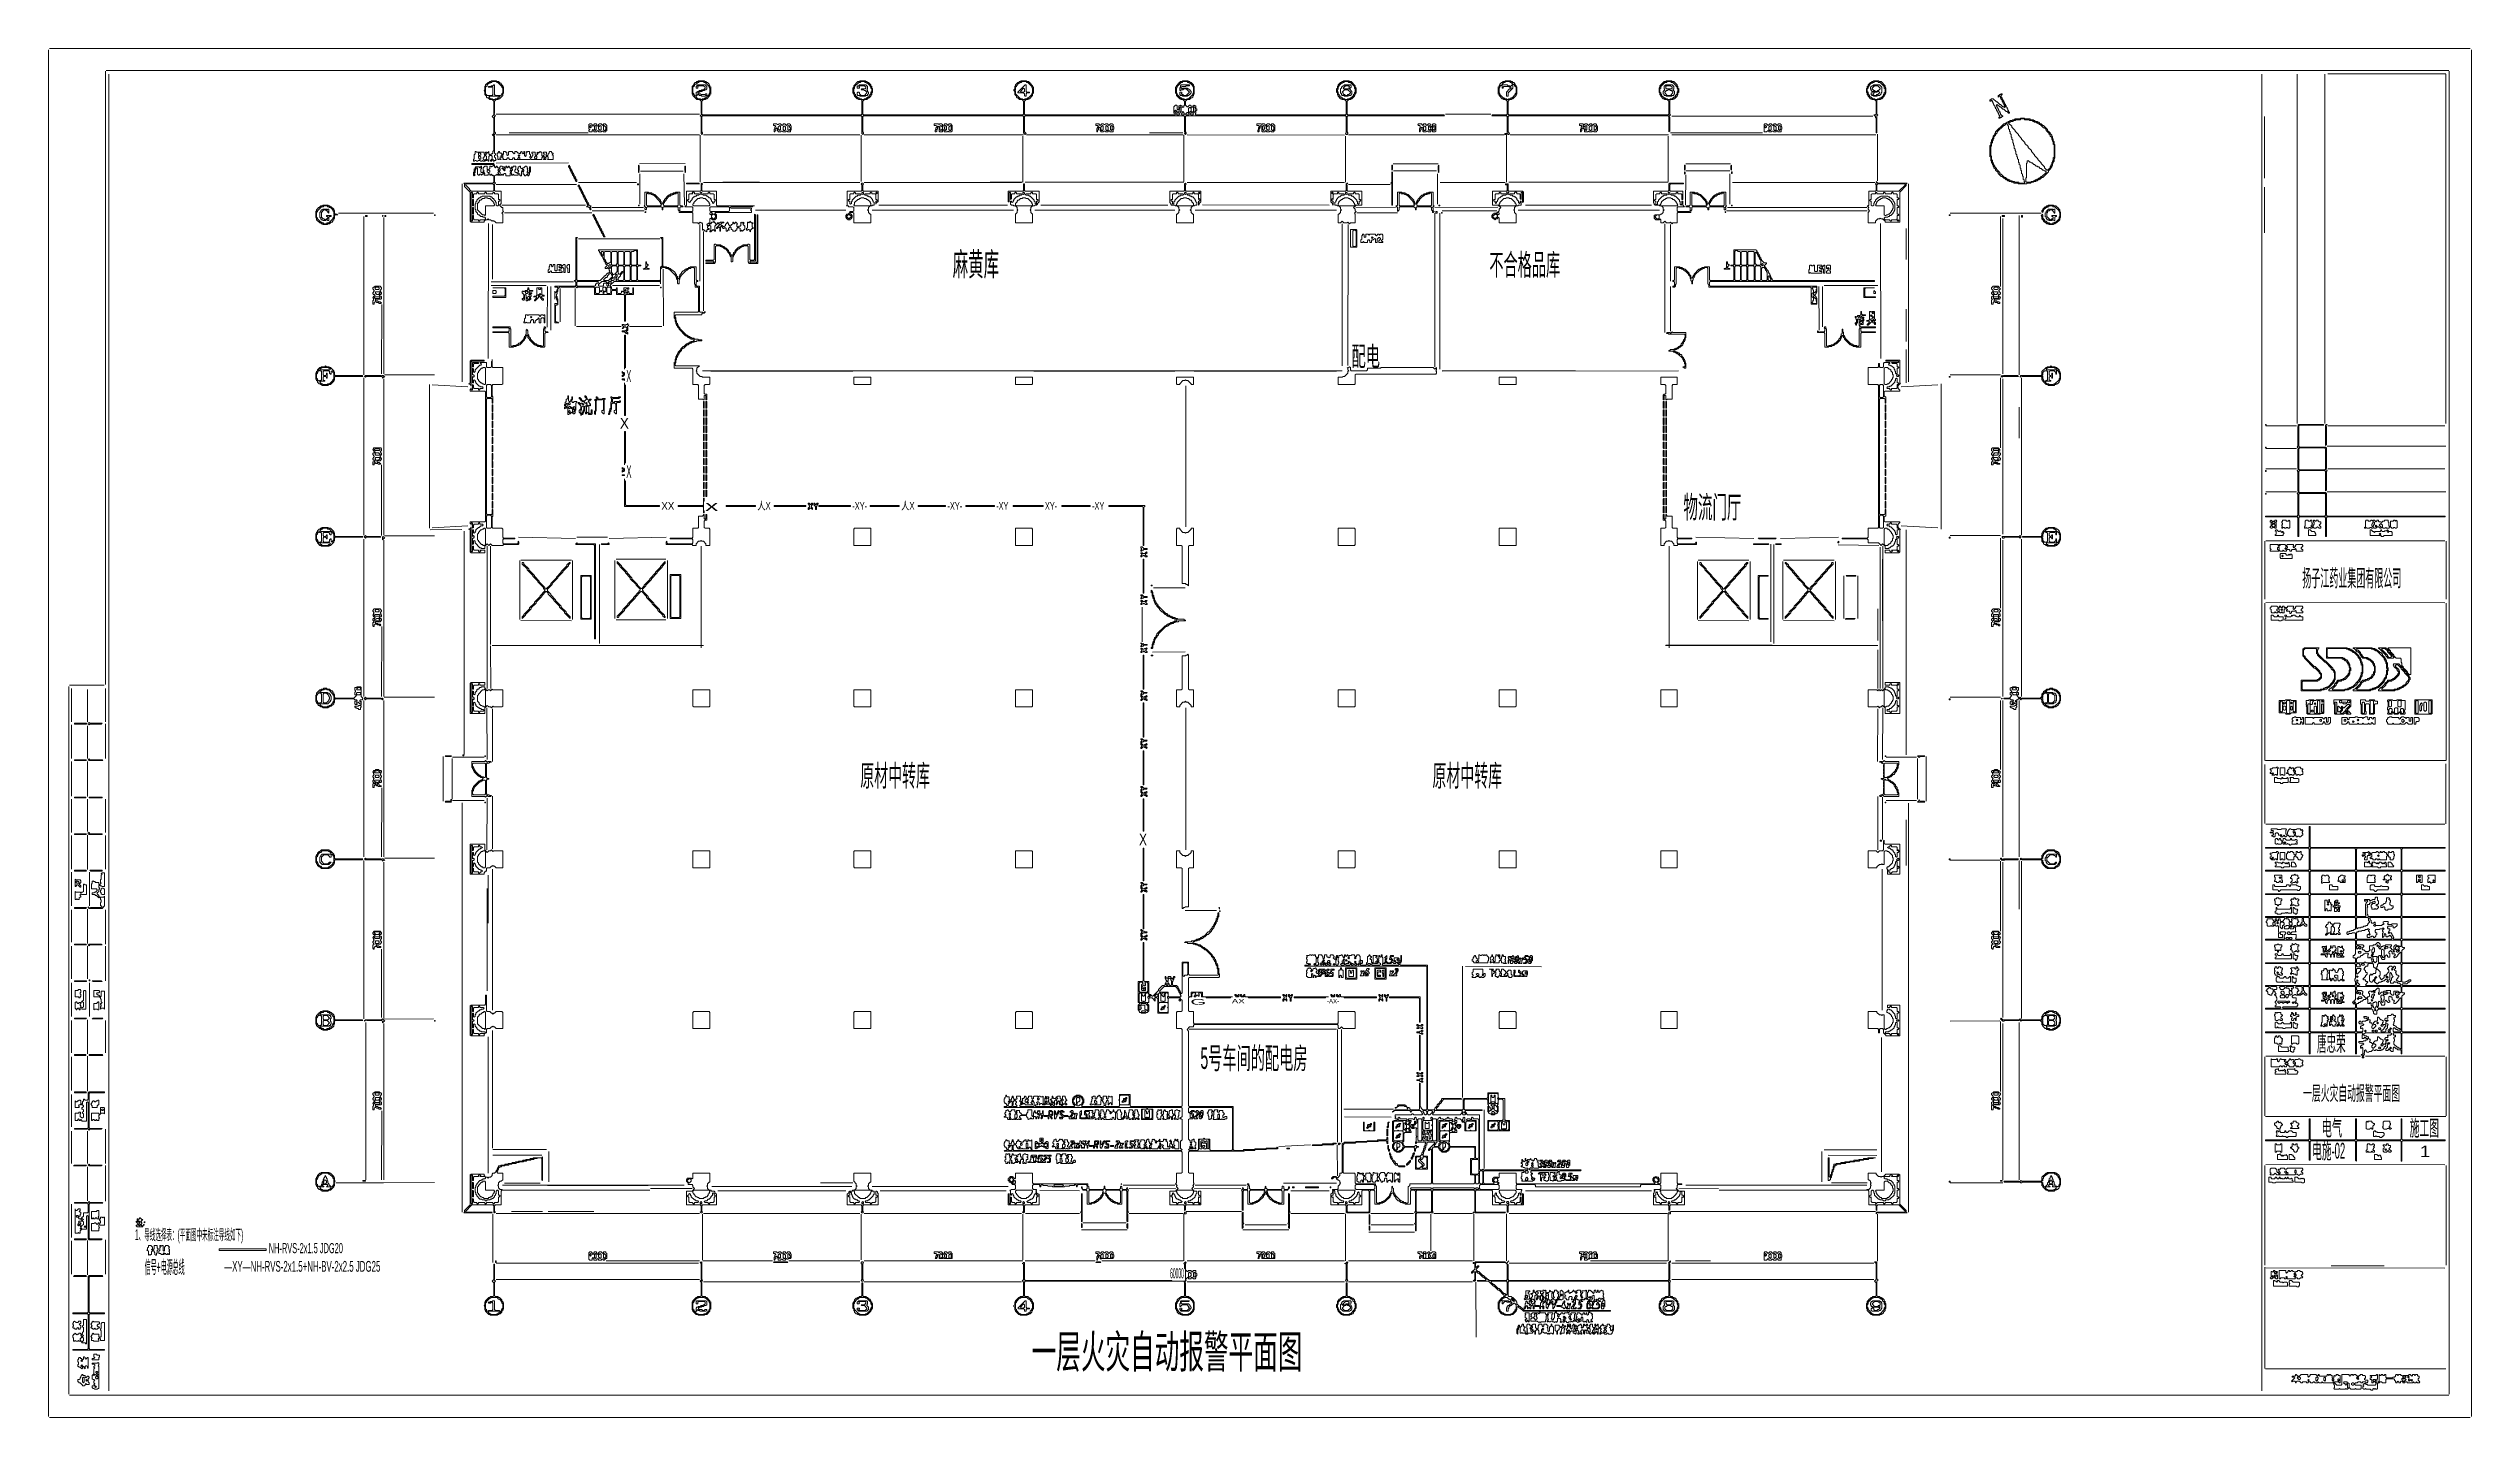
# Model space of a CAD drawing. Extents: x 67 to 3049, y 50 to 1736.
import ezdxf

# ---------------------------------------------------------------- set-up
doc = ezdxf.new("R2010")
doc.units = 0
for name, color, linetype, lineweight in [('OCR_TEXT', 6, 'Continuous', 0), ('RESIDUAL_GRAPHIC', 3, 'Continuous', 0), ('TEXT_FALLBACK_OUTLINE', 2, 'Continuous', 0), ('TRACE_CURVE', 6, 'Continuous', 0), ('TRACE_STRAIGHT', 5, 'Continuous', 0), ('TRACE_TEXT_SYMBOL', 6, 'Continuous', 0)]:
    doc.layers.add(name, color=color, linetype=linetype, lineweight=lineweight)
doc.styles.add('wqy-unicode', font='wqy-unicode.lff')

msp = doc.modelspace()

# ---------------------------------------------------------------- texts
at = {"layer": 'OCR_TEXT', "color": 6, "style": 'wqy-unicode'}
for s, height, width, p in [('麻黄库', 28.86, 0.483408, (1179.68, 1455.802)), ('不合格品库', 26.52, 0.481728, (1840.03, 1456.331)), ('配电', 24.18, 0.530896, (1670.41, 1344.861)), ('X', 14.82, 0.422086, (778.07, 1324.979)), ('X', 13.26, 0.943487, (770.14, 1267.666)), ('X', 15.6, 0.458265, (778.08, 1207.136)), ('XX', 9.36, 0.954719, (821.2, 1167.882)), ('x', 12.48, 1.891678, (875.25, 1166.509)), ('人X', 9.36, 0.773969, (939.2, 1167.882)), ('-XY-', 9.36, 0.580818, (1056.21, 1167.882)), ('人X', 9.36, 0.773969, (1116.2, 1167.882)), ('-XY-', 9.36, 0.608476, (1173.22, 1167.882)), ('-XY', 9.36, 0.697231, (1233.2, 1167.882)), ('XY-', 9.36, 0.697231, (1293.2, 1167.882)), ('-XY', 9.36, 0.697231, (1351.2, 1167.882)), ('物流门厅', 27.3, 0.479274, (2078.83, 1157.488)), ('扬子江药业集团有限公司', 21.06, 0.375572, (2840.37, 1073.234)), ('原材中转库', 26.52, 0.474232, (1066, 827.331)), ('原材中转库', 26.52, 0.474232, (1770, 827.331)), ('X', 14.04, 0.763775, (1409.12, 754.822)), ('G', 7.02, 2.655372, (1472.19, 558.411)), ('AX', 5.46, 1.615385, (1523.2, 560.098)), ('-AX-', 5.46, 0.995395, (1640.21, 560.098)), ('5号车间的配电房', 26.52, 0.482635, (1484.54, 479.331)), ('唐忠荣', 19.5, 0.430869, (2858.41, 500.92)), ('一层火灾自动报警平面图', 17.94, 0.431884, (2841.34, 440.606)), ('电气', 19.5, 0.469804, (2864.29, 396.92)), ('施工图', 19.5, 0.442065, (2972.41, 396.92)), ('电施-02', 19.5, 0.446978, (2852.52, 368.92)), ('1', 14.04, 1.202306, (2985.12, 370.822)), ('1、导线选择表：(平面图中未标注导线如下)', 13.26, 0.369142, (173.42, 268.666)), ('信号+电源总线', 16.38, 0.318953, (185.56, 227.293)), ('—XY—NH-RVS-2x1.5+NH-BV-2x2.5 JDG25', 13.26, 0.546776, (283.35, 229.666)), ('NH-RVS-2x1.5 JDG20', 12.48, 0.529659, (338.09, 252.509)), ('60000', 12.48, 0.29197, (1447.18, 221.509)), ('一层火灾自动报警平面图', 40.56, 0.547417, (1276.84, 111.154))]:
    msp.add_text(s, height=height, dxfattribs=dict(at, width=width)).set_placement(p)

# ---------------------------------------------------------------- linework, layer by layer
at = {"layer": 'RESIDUAL_GRAPHIC', "color": 3}
for points in [[(2849, 778), (2849, 753), (2848, 752), (2795, 752), (2795, 751), (2848, 751), (2849, 750), (2849, 725), (2848, 724), (2795, 724), (2795, 723), (2848, 723), (2849, 722), (2849, 696), (2848, 695), (2795, 695), (2795, 694), (2848, 694), (2849, 693), (2849, 668), (2848, 667), (2795, 667), (2795, 666), (2818, 666), (2819, 665), (2819, 664), (2816, 661), (2814, 661), (2813, 662), (2813, 664), (2811, 664), (2811, 662), (2810, 661), (2809, 662), (2809, 664), (2807, 664), (2807, 663), (2808, 662), (2807, 661), (2806, 661), (2804, 663), (2804, 664), (2797, 664), (2797, 662), (2796, 661), (2796, 660), (2797, 659), (2797, 656), (2798, 655), (2801, 655), (2802, 656), (2803, 655), (2805, 655), (2806, 656), (2807, 656), (2808, 655), (2809, 655), (2810, 656), (2811, 655), (2811, 648), (2812, 647), (2811, 646), (2811, 641), (2816, 641)], [(2963, 574), (2963, 580), (2964, 581), (3016, 581), (3016, 582), (2964, 582), (2963, 583), (2964, 584), (2969, 584), (2971, 586), (2972, 586), (2974, 588), (2974, 589), (2972, 589), (2971, 588), (2970, 588), (2969, 587), (2968, 587), (2967, 586), (2964, 586), (2963, 587), (2963, 608), (2964, 609), (3016, 609), (3016, 610), (2964, 610), (2963, 611), (2963, 625), (2966, 628), (2966, 629), (2964, 629), (2963, 630), (2963, 637), (2964, 638), (3016, 638), (3016, 639), (2964, 639), (2963, 640), (2963, 665), (2964, 666), (3016, 666), (3016, 667), (2964, 667), (2963, 668), (2963, 693), (2964, 694), (3016, 694), (3016, 695), (2964, 695), (2963, 696), (2963, 722), (2964, 723), (3016, 723), (3016, 724), (2964, 724), (2963, 725), (2963, 750), (2964, 751), (3016, 751), (3016, 752), (2851, 752), (2850, 753), (2850, 778), (2849, 778)], [(2816, 641), (2816, 645), (2814, 645), (2813, 646), (2813, 647), (2814, 648), (2819, 648), (2820, 647), (2820, 646), (2818, 644), (2818, 641), (2819, 640), (2818, 639), (2795, 639), (2795, 638), (2848, 638), (2849, 637), (2849, 611), (2848, 610), (2795, 610), (2795, 609), (2848, 609), (2849, 608), (2849, 583), (2848, 582), (2795, 582), (2795, 581), (2799, 581), (2800, 580), (2798, 578), (2797, 578), (2797, 577), (2796, 576), (2796, 575), (2797, 575), (2798, 574), (2798, 572), (2799, 571), (2800, 571), (2801, 570), (2803, 570), (2803, 572), (2804, 573), (2804, 574), (2805, 575), (2806, 575), (2807, 574), (2807, 573), (2808, 572), (2807, 571), (2806, 571), (2806, 570), (2807, 570), (2808, 569), (2808, 568), (2809, 567), (2809, 564), (2807, 562), (2807, 561), (2808, 560), (2808, 558), (2807, 557), (2807, 556), (2813, 556)], [(2920, 651), (2921, 652), (2922, 652), (2923, 651), (2922, 650), (2922, 649), (2923, 648), (2923, 646), (2922, 645), (2921, 645), (2920, 644), (2920, 642), (2921, 641), (2923, 641), (2924, 642), (2925, 642), (2926, 643), (2927, 643), (2928, 642), (2928, 641), (2929, 641), (2931, 643), (2931, 644), (2932, 645), (2932, 647), (2931, 647), (2930, 648), (2930, 650), (2931, 651), (2935, 651), (2936, 652), (2939, 652), (2940, 651), (2939, 650), (2939, 649), (2940, 648), (2940, 647), (2939, 646), (2939, 641), (2940, 641), (2940, 642), (2941, 643), (2941, 645), (2942, 646), (2943, 645), (2943, 643), (2944, 642), (2945, 642), (2946, 643), (2947, 643), (2948, 644), (2950, 642), (2950, 641), (2951, 640), (2950, 639), (2908, 639), (2907, 640), (2907, 647), (2908, 648), (2909, 648), (2910, 649), (2913, 649), (2914, 650), (2917, 650)], [(2917, 650), (2918, 651), (2920, 651)], [(2919, 582), (2918, 583), (2921, 586), (2920, 587), (2919, 587), (2918, 588), (2918, 589), (2916, 589), (2915, 590), (2918, 593), (2918, 594), (2920, 596), (2920, 598), (2919, 598), (2918, 599), (2918, 600), (2916, 602), (2917, 603), (2917, 604), (2919, 606), (2921, 606), (2921, 608)], [(2921, 608), (2922, 609), (2927, 609), (2928, 608), (2928, 605), (2929, 604), (2930, 604), (2932, 602), (2931, 601), (2931, 598), (2930, 597), (2928, 597), (2926, 595), (2925, 596), (2924, 596), (2924, 595), (2923, 594), (2923, 588), (2925, 586), (2926, 586), (2927, 587), (2927, 588), (2928, 589), (2929, 588), (2929, 586), (2930, 586), (2932, 584), (2933, 584), (2935, 586), (2937, 586), (2938, 587), (2939, 587), (2940, 588), (2941, 588), (2943, 590), (2944, 590), (2945, 589), (2945, 588), (2944, 587), (2945, 586), (2946, 586), (2947, 587), (2947, 589), (2948, 590), (2948, 597), (2949, 598), (2950, 597), (2950, 596), (2951, 595), (2951, 594), (2952, 593), (2950, 591), (2950, 589), (2949, 588), (2949, 585), (2952, 585), (2954, 587), (2955, 586), (2957, 586), (2958, 585), (2960, 585), (2962, 583), (2961, 582), (2919, 582)], [(2917, 499), (2917, 502), (2918, 503), (2919, 502), (2919, 501), (2920, 500), (2922, 500), (2923, 501), (2925, 501), (2927, 503), (2928, 503), (2929, 502), (2930, 502), (2931, 503), (2932, 503), (2933, 502), (2937, 502), (2938, 503), (2939, 503), (2941, 505), (2941, 506), (2942, 507), (2943, 507), (2943, 509), (2942, 510), (2943, 511), (2945, 511), (2946, 510), (2945, 509), (2945, 506), (2943, 504), (2943, 502), (2946, 502), (2946, 503), (2947, 504), (2950, 501), (2952, 501), (2952, 505), (2953, 506), (2954, 506), (2956, 504), (2957, 504), (2958, 503), (2961, 503), (2962, 502), (2962, 498), (2963, 498), (2963, 523), (2964, 524), (3016, 524), (3016, 525), (2964, 525), (2963, 526), (2963, 552), (2964, 553), (3016, 553), (3016, 554), (2964, 554), (2963, 555), (2963, 569), (2966, 572), (2966, 573), (2964, 573), (2963, 574)], [(2813, 556), (2814, 555), (2813, 554), (2795, 554), (2795, 553), (2848, 553), (2849, 552), (2849, 526), (2848, 525), (2795, 525), (2795, 524), (2848, 524), (2849, 523), (2849, 498), (2850, 498), (2850, 523), (2851, 524), (2905, 524), (2906, 523), (2906, 498), (2907, 498), (2907, 523), (2908, 524), (2914, 524), (2915, 523), (2915, 522), (2914, 521), (2914, 517), (2916, 517), (2917, 518), (2918, 518), (2919, 517), (2920, 517), (2921, 516), (2920, 515), (2919, 515), (2918, 514), (2916, 514), (2915, 513), (2910, 513), (2910, 512), (2911, 511), (2915, 511), (2916, 510), (2915, 509), (2914, 509), (2913, 508), (2912, 508), (2912, 505), (2913, 505), (2914, 506), (2915, 505), (2915, 498), (2914, 497), (2913, 497), (2915, 495), (2914, 494), (2914, 493), (2916, 493), (2916, 494), (2915, 495), (2917, 497), (2916, 498), (2917, 499)], [(2907, 552), (2908, 553), (2926, 553), (2927, 552), (2927, 551), (2928, 550), (2928, 548), (2929, 547), (2932, 547), (2932, 551), (2934, 553), (2961, 553), (2962, 552), (2962, 529), (2961, 528), (2960, 529), (2959, 529), (2958, 530), (2957, 530), (2956, 531), (2956, 532), (2955, 532), (2954, 533), (2953, 533), (2952, 534), (2953, 535), (2953, 537), (2954, 538), (2954, 540), (2953, 541), (2953, 542), (2954, 543), (2955, 543), (2955, 545), (2953, 545), (2952, 546), (2952, 547), (2950, 547), (2950, 546), (2949, 545), (2945, 545), (2945, 544), (2946, 543), (2945, 542), (2943, 542), (2942, 541), (2942, 539), (2943, 539), (2944, 538), (2943, 537), (2943, 535), (2942, 534), (2940, 534), (2939, 535), (2939, 536), (2940, 537), (2940, 539), (2939, 539), (2938, 540), (2937, 540), (2934, 543), (2933, 543), (2933, 539), (2932, 538)], [(2932, 538), (2930, 538), (2928, 536), (2928, 535), (2927, 534), (2926, 535), (2926, 536), (2924, 536), (2923, 537), (2924, 538), (2924, 540), (2922, 540), (2921, 541), (2922, 542), (2922, 543), (2920, 543), (2919, 544), (2916, 544), (2916, 543), (2917, 542), (2919, 542), (2921, 540), (2920, 539), (2919, 539), (2918, 538), (2915, 538), (2914, 537), (2913, 537), (2912, 538), (2911, 538), (2910, 537), (2910, 536), (2911, 535), (2915, 535), (2916, 534), (2915, 533), (2914, 533), (2913, 532), (2912, 532), (2912, 529), (2913, 529), (2914, 530), (2915, 529), (2915, 526), (2914, 525), (2908, 525), (2907, 526), (2907, 552)]]:
    msp.add_lwpolyline(points, dxfattribs=at)
for points in [[(2850, 750), (2851, 751), (2905, 751), (2906, 750), (2906, 725), (2905, 724), (2851, 724), (2850, 725)], [(2907, 750), (2908, 751), (2961, 751), (2962, 750), (2962, 725), (2961, 724), (2908, 724), (2907, 725)], [(2850, 722), (2851, 723), (2905, 723), (2906, 722), (2906, 696), (2905, 695), (2851, 695), (2850, 696)], [(2907, 722), (2908, 723), (2961, 723), (2962, 722), (2962, 696), (2961, 695), (2908, 695), (2907, 696)], [(2850, 693), (2851, 694), (2905, 694), (2906, 693), (2906, 668), (2905, 667), (2851, 667), (2850, 668)], [(2907, 693), (2908, 694), (2961, 694), (2962, 693), (2962, 668), (2961, 667), (2922, 667), (2921, 668), (2921, 669), (2920, 670), (2920, 678), (2921, 679), (2920, 680), (2920, 681), (2921, 682), (2923, 682), (2923, 683), (2924, 684), (2926, 684), (2927, 683), (2925, 681), (2925, 679), (2926, 678), (2926, 676), (2929, 676), (2930, 677), (2931, 676), (2932, 676), (2934, 678), (2934, 679), (2933, 680), (2932, 680), (2931, 681), (2932, 682), (2933, 682), (2934, 683), (2934, 686), (2933, 687), (2933, 691), (2931, 691), (2930, 690), (2930, 689), (2929, 688), (2927, 688), (2926, 687), (2925, 687), (2924, 686), (2923, 687), (2923, 688), (2917, 688), (2917, 686), (2918, 686), (2919, 687), (2920, 687), (2921, 686), (2919, 684), (2919, 683), (2918, 682), (2918, 669), (2919, 668), (2918, 667), (2908, 667), (2907, 668)], [(2928, 685), (2929, 686), (2930, 685), (2930, 684), (2929, 683), (2927, 683), (2926, 684), (2927, 685)], [(2804, 659), (2805, 660), (2806, 660), (2807, 659), (2807, 657), (2806, 656), (2805, 656), (2804, 657)], [(2809, 659), (2810, 660), (2811, 659), (2810, 658)], [(2813, 659), (2814, 660), (2817, 660), (2818, 659), (2818, 657), (2817, 656), (2816, 656), (2816, 653), (2815, 652), (2813, 654)], [(2820, 655), (2821, 656), (2823, 656), (2824, 655), (2824, 653), (2823, 652), (2819, 652), (2818, 653), (2818, 654), (2819, 655)], [(2820, 665), (2821, 666), (2830, 666), (2831, 665), (2830, 664), (2827, 664), (2827, 663), (2828, 662), (2827, 661), (2825, 661), (2824, 662), (2824, 663), (2823, 664), (2821, 664)], [(2824, 660), (2825, 661), (2826, 660), (2827, 660), (2828, 659), (2828, 657), (2826, 655), (2825, 656), (2825, 657), (2824, 658)], [(2841, 665), (2842, 666), (2848, 666), (2849, 665), (2849, 640), (2848, 639), (2833, 639), (2832, 640), (2833, 641), (2833, 645), (2827, 645), (2826, 646), (2828, 648), (2833, 648), (2832, 649), (2832, 654), (2833, 655), (2838, 655), (2839, 656), (2840, 656), (2840, 657), (2841, 658), (2844, 655), (2846, 655), (2846, 657), (2845, 657), (2843, 659), (2843, 660), (2842, 661), (2842, 664)], [(2830, 655), (2831, 656), (2832, 656), (2833, 655), (2832, 654), (2831, 654)], [(2831, 665), (2832, 666), (2840, 666), (2841, 665), (2840, 664), (2840, 660), (2839, 659), (2839, 658), (2837, 656), (2835, 656), (2834, 657), (2834, 659), (2835, 660), (2836, 660), (2836, 661), (2835, 662), (2835, 664), (2832, 664)], [(2850, 665), (2851, 666), (2905, 666), (2906, 665), (2906, 652), (2905, 651), (2904, 651), (2903, 650), (2901, 650), (2900, 649), (2899, 649), (2898, 648), (2896, 648), (2895, 647), (2895, 646), (2896, 645), (2897, 645), (2898, 646), (2901, 646), (2902, 647), (2905, 647), (2906, 646), (2906, 640), (2905, 639), (2851, 639), (2850, 640)], [(2907, 665), (2908, 666), (2921, 666), (2922, 665), (2922, 662), (2923, 661), (2923, 660), (2921, 658), (2921, 657), (2920, 656), (2919, 656), (2918, 655), (2916, 655), (2915, 654), (2913, 654), (2912, 653), (2909, 653), (2908, 652), (2907, 653)], [(2923, 665), (2924, 666), (2961, 666), (2962, 665), (2962, 640), (2961, 639), (2953, 639), (2952, 640), (2953, 641), (2952, 642), (2952, 643), (2951, 644), (2951, 645), (2950, 646), (2950, 647), (2948, 647), (2947, 648), (2947, 649), (2948, 650), (2948, 652), (2946, 652), (2945, 653), (2945, 654), (2946, 655), (2950, 655), (2951, 656), (2952, 655), (2952, 653), (2954, 653), (2957, 656), (2957, 658), (2951, 658), (2950, 657), (2946, 657), (2945, 658), (2946, 659), (2946, 661), (2941, 661), (2940, 660), (2940, 659), (2941, 658), (2940, 657), (2939, 657), (2938, 656), (2931, 656), (2930, 657), (2930, 660), (2929, 660), (2928, 659), (2926, 659), (2925, 660), (2925, 662), (2924, 663), (2924, 664)], [(2928, 656), (2929, 657), (2930, 657), (2931, 656), (2930, 655), (2929, 655)], [(2820, 640), (2821, 641), (2823, 641), (2824, 640), (2823, 639), (2821, 639)], [(2822, 647), (2823, 648), (2824, 648), (2826, 646), (2825, 645), (2823, 645), (2822, 646)], [(2824, 640), (2825, 641), (2827, 641), (2828, 640), (2827, 639), (2825, 639)], [(2825, 654), (2826, 655), (2827, 654), (2828, 655), (2829, 655), (2830, 654), (2830, 653), (2829, 652), (2826, 652), (2825, 653)], [(2828, 634), (2828, 632), (2827, 631), (2826, 631), (2826, 630), (2827, 629), (2827, 628), (2826, 627), (2826, 626), (2827, 626), (2828, 625), (2828, 623), (2830, 623), (2831, 624), (2832, 624), (2833, 625), (2835, 623), (2836, 624), (2836, 625), (2835, 626), (2835, 630), (2836, 631), (2836, 632), (2834, 632), (2832, 634), (2830, 632)], [(2850, 637), (2851, 638), (2905, 638), (2906, 637), (2906, 621), (2904, 619), (2903, 619), (2903, 616), (2905, 616), (2906, 615), (2906, 611), (2905, 610), (2851, 610), (2850, 611)], [(2907, 637), (2908, 638), (2961, 638), (2962, 637), (2962, 631), (2961, 630), (2960, 630), (2959, 631), (2957, 631), (2956, 632), (2955, 632), (2953, 630), (2953, 628), (2954, 627), (2953, 626), (2951, 626), (2950, 627), (2950, 628), (2949, 628), (2948, 629), (2950, 631), (2950, 632), (2943, 632), (2942, 631), (2940, 631), (2939, 630), (2938, 630), (2937, 629), (2937, 628), (2936, 627), (2934, 629), (2936, 631), (2936, 633), (2934, 635), (2933, 635), (2930, 632), (2928, 632), (2927, 631), (2923, 631), (2923, 627), (2924, 626), (2922, 624), (2918, 624), (2916, 626), (2915, 626), (2914, 627), (2914, 628), (2916, 630), (2916, 631), (2915, 632), (2908, 632), (2907, 633)], [(2907, 630), (2908, 631), (2910, 631), (2911, 630), (2910, 629), (2909, 629), (2909, 628), (2908, 627), (2907, 628)], [(2910, 629), (2911, 630), (2912, 630), (2913, 629), (2911, 627), (2910, 628)], [(2922, 645), (2923, 646), (2924, 645), (2923, 644)], [(2927, 628), (2928, 629), (2929, 628), (2929, 624), (2927, 622), (2926, 623), (2926, 626), (2927, 627)], [(2932, 631), (2933, 632), (2934, 631), (2933, 630)], [(2938, 626), (2939, 627), (2941, 625), (2941, 617), (2940, 616), (2939, 617), (2939, 618), (2938, 619)], [(2939, 652), (2940, 653), (2941, 652), (2940, 651)], [(2941, 628), (2942, 629), (2943, 628), (2942, 627)], [(2942, 629), (2943, 630), (2945, 630), (2946, 629), (2945, 628), (2943, 628)], [(2946, 647), (2947, 648), (2948, 647), (2947, 646)], [(2955, 629), (2956, 630), (2958, 630), (2960, 628), (2959, 627), (2957, 627), (2956, 626), (2955, 627)], [(2850, 608), (2851, 609), (2905, 609), (2906, 608), (2906, 591), (2905, 590), (2905, 588), (2906, 587), (2906, 583), (2905, 582), (2851, 582), (2850, 583)], [(2917, 621), (2918, 622), (2921, 622), (2922, 621), (2921, 620), (2921, 616), (2923, 616), (2924, 617), (2925, 616), (2925, 615), (2926, 614), (2926, 612), (2927, 611), (2926, 610), (2919, 610), (2918, 611), (2917, 611), (2916, 610), (2908, 610), (2907, 611), (2907, 615), (2909, 617), (2911, 617), (2913, 619), (2914, 619), (2916, 621)], [(2907, 608), (2908, 609), (2910, 609), (2911, 608), (2911, 607), (2912, 606), (2911, 605), (2908, 605), (2907, 606)], [(2907, 602), (2908, 603), (2912, 603), (2913, 602), (2912, 601), (2912, 600), (2908, 596), (2907, 597)], [(2909, 623), (2910, 624), (2912, 624), (2913, 623), (2912, 622), (2910, 622)], [(2913, 608), (2914, 609), (2916, 609), (2917, 608), (2916, 607), (2914, 607)], [(2925, 619), (2926, 620), (2927, 619), (2926, 618)], [(2926, 621), (2927, 622), (2928, 621), (2927, 620)], [(2927, 617), (2928, 618), (2932, 618), (2933, 617), (2932, 616), (2932, 612), (2930, 610), (2928, 612), (2928, 614), (2927, 615)], [(2933, 608), (2934, 609), (2961, 609), (2962, 608), (2962, 588), (2961, 587), (2959, 587), (2958, 588), (2957, 588), (2956, 589), (2958, 591), (2958, 592), (2959, 593), (2959, 594), (2958, 595), (2957, 595), (2956, 596), (2956, 597), (2955, 598), (2956, 599), (2956, 600), (2955, 600), (2954, 601), (2954, 602), (2955, 603), (2955, 605), (2954, 606), (2953, 606), (2953, 605), (2952, 604), (2950, 606), (2948, 606), (2945, 603), (2945, 602), (2946, 602), (2947, 601), (2947, 599), (2943, 595), (2942, 595), (2941, 594), (2941, 592), (2938, 589), (2936, 591), (2936, 592), (2935, 593), (2935, 594), (2936, 595), (2936, 599), (2933, 602), (2932, 602), (2931, 603), (2932, 604), (2932, 605), (2933, 606)], [(2949, 625), (2951, 623), (2951, 621), (2954, 621), (2955, 620), (2953, 618), (2953, 617), (2954, 616), (2955, 617), (2956, 617), (2958, 619), (2958, 620), (2961, 623), (2962, 622), (2962, 611), (2961, 610), (2935, 610), (2934, 611), (2934, 618), (2935, 619), (2936, 619), (2937, 618), (2937, 617), (2938, 616), (2938, 615), (2939, 614), (2941, 614), (2942, 615), (2942, 618), (2944, 620), (2945, 619), (2945, 618), (2946, 617), (2948, 617), (2948, 621), (2947, 622), (2947, 623)], [(2950, 602), (2951, 603), (2952, 602), (2951, 601)], [(2952, 624), (2953, 625), (2954, 624), (2953, 623)], [(2956, 624), (2957, 625), (2958, 625), (2959, 624), (2958, 623), (2957, 623)], [(2958, 625), (2959, 626), (2960, 625), (2959, 624)], [(2801, 580), (2802, 581), (2808, 581), (2809, 580), (2809, 578), (2808, 577), (2806, 577), (2805, 576), (2804, 577), (2804, 578), (2802, 578), (2801, 579)], [(2812, 580), (2813, 581), (2818, 581), (2819, 580), (2819, 579), (2817, 577), (2814, 577), (2813, 578), (2813, 579)], [(2813, 569), (2814, 570), (2818, 570), (2819, 569), (2819, 568), (2818, 567), (2814, 567), (2813, 568)], [(2814, 574), (2815, 575), (2817, 575), (2818, 574), (2818, 572), (2817, 571), (2816, 571), (2814, 573)], [(2841, 580), (2842, 581), (2848, 581), (2849, 580), (2849, 555), (2848, 554), (2817, 554), (2816, 555), (2817, 556), (2834, 556), (2834, 557), (2835, 558), (2835, 559), (2833, 561), (2832, 560), (2831, 561), (2831, 562), (2832, 563), (2833, 563), (2833, 567), (2829, 567), (2828, 568), (2828, 569), (2829, 570), (2830, 570), (2831, 571), (2832, 571), (2833, 570), (2838, 570), (2839, 571), (2840, 571), (2840, 572), (2841, 573), (2844, 570), (2846, 570), (2846, 572), (2845, 572), (2843, 574), (2843, 575), (2842, 576), (2842, 579)], [(2820, 580), (2821, 581), (2829, 581), (2830, 580), (2829, 579), (2827, 579), (2827, 578), (2828, 577), (2827, 576), (2825, 576), (2824, 577), (2824, 578), (2823, 579), (2821, 579)], [(2820, 570), (2821, 571), (2823, 571), (2824, 570), (2823, 569), (2823, 568), (2822, 567), (2821, 567), (2820, 568)], [(2824, 575), (2825, 576), (2826, 576), (2828, 574), (2828, 572), (2826, 570), (2825, 571), (2825, 572), (2824, 573)], [(2832, 580), (2833, 581), (2839, 581), (2840, 580), (2840, 575), (2839, 574), (2839, 573), (2838, 572), (2837, 572), (2836, 571), (2835, 571), (2834, 572), (2834, 574), (2835, 575), (2836, 575), (2836, 576), (2835, 577), (2835, 579), (2833, 579)], [(2850, 580), (2851, 581), (2905, 581), (2906, 580), (2906, 565), (2904, 563), (2903, 563), (2903, 562), (2902, 561), (2904, 559), (2905, 560), (2906, 559), (2906, 555), (2905, 554), (2851, 554), (2850, 555)], [(2907, 593), (2908, 594), (2909, 593), (2908, 592)], [(2907, 588), (2908, 589), (2909, 588), (2908, 587)], [(2907, 585), (2908, 586), (2911, 583), (2910, 582), (2908, 582), (2907, 583)], [(2907, 580), (2908, 581), (2961, 581), (2962, 580), (2962, 574), (2961, 573), (2960, 574), (2959, 574), (2958, 575), (2953, 575), (2953, 571), (2952, 570), (2951, 570), (2948, 573), (2949, 574), (2949, 576), (2944, 576), (2943, 575), (2941, 575), (2940, 574), (2938, 574), (2935, 571), (2934, 572), (2934, 573), (2935, 574), (2935, 578), (2934, 579), (2933, 579), (2930, 576), (2928, 576), (2926, 574), (2925, 575), (2923, 575), (2922, 574), (2922, 573), (2923, 572), (2923, 569), (2922, 568), (2921, 568), (2920, 567), (2918, 567), (2917, 568), (2917, 569), (2916, 569), (2914, 571), (2914, 572), (2915, 573), (2915, 575), (2914, 575), (2913, 576), (2908, 576), (2907, 577)], [(2907, 574), (2908, 575), (2909, 574), (2909, 573), (2908, 572), (2907, 573)], [(2908, 566), (2909, 567), (2910, 566), (2909, 565)], [(2909, 573), (2910, 574), (2911, 574), (2912, 573), (2912, 572), (2911, 571)], [(2909, 567), (2910, 568), (2913, 568), (2914, 567), (2913, 566), (2910, 566)], [(2928, 572), (2929, 571), (2929, 570), (2928, 569), (2928, 567), (2927, 566), (2925, 568), (2926, 569), (2926, 570)], [(2928, 589), (2929, 590), (2930, 589), (2929, 588)], [(2928, 574), (2929, 575), (2930, 574), (2929, 573)], [(2929, 591), (2930, 592), (2931, 591), (2930, 590)], [(2930, 592), (2931, 593), (2932, 592), (2931, 591)], [(2947, 568), (2948, 569), (2949, 568), (2950, 568), (2951, 567), (2951, 565), (2952, 564), (2953, 564), (2954, 563), (2953, 562), (2953, 560), (2955, 560), (2959, 564), (2959, 565), (2961, 567), (2962, 566), (2962, 555), (2961, 554), (2934, 554), (2933, 555), (2933, 556), (2934, 557), (2934, 562), (2935, 563), (2937, 561), (2937, 560), (2938, 559), (2938, 558), (2941, 558), (2942, 559), (2942, 563), (2943, 564), (2946, 561), (2947, 561), (2948, 562), (2948, 563), (2947, 564)], [(2937, 569), (2938, 570), (2940, 570), (2941, 569), (2941, 565), (2940, 564), (2940, 562), (2939, 561), (2938, 562), (2938, 563), (2937, 564), (2938, 565), (2938, 566), (2937, 567)], [(2940, 572), (2941, 573), (2943, 573), (2944, 572), (2943, 571), (2941, 571)], [(2943, 593), (2944, 594), (2945, 593), (2944, 592)], [(2943, 573), (2944, 574), (2945, 574), (2946, 573), (2945, 572), (2944, 572)], [(2944, 592), (2945, 593), (2946, 592), (2945, 591)], [(2955, 573), (2956, 574), (2957, 573), (2959, 573), (2960, 572), (2958, 570), (2956, 570), (2955, 571)], [(2956, 568), (2957, 569), (2958, 569), (2959, 568), (2958, 567), (2957, 567)], [(2810, 562), (2811, 563), (2820, 563), (2821, 562), (2820, 561), (2818, 561), (2817, 560), (2816, 561), (2813, 561), (2812, 560)], [(2821, 561), (2822, 562), (2823, 561), (2822, 560)], [(2822, 562), (2823, 563), (2824, 563), (2825, 562), (2824, 561), (2823, 561)], [(2828, 561), (2829, 562), (2830, 561), (2829, 560)], [(2850, 552), (2851, 553), (2905, 553), (2906, 552), (2906, 526), (2905, 525), (2851, 525), (2850, 526)], [(2904, 561), (2905, 562), (2906, 561), (2905, 560)], [(2918, 565), (2919, 566), (2920, 566), (2921, 565), (2921, 560), (2923, 560), (2924, 561), (2925, 560), (2925, 558), (2926, 557), (2926, 555), (2925, 554), (2908, 554), (2907, 555), (2907, 559), (2908, 560), (2909, 560), (2910, 561), (2911, 561), (2913, 563), (2914, 563), (2916, 565)], [(2925, 564), (2926, 565), (2927, 564), (2926, 563)], [(2929, 561), (2930, 562), (2931, 562), (2932, 561), (2932, 557), (2931, 556), (2931, 555), (2930, 554), (2929, 554), (2928, 555), (2928, 556), (2927, 557), (2927, 560), (2928, 561)], [(2929, 552), (2930, 553), (2931, 552), (2930, 551)], [(2932, 536), (2933, 537), (2934, 536), (2933, 535)], [(2944, 539), (2945, 540), (2946, 539), (2945, 538)], [(2918, 524), (2949, 524), (2950, 523), (2950, 522), (2949, 521), (2945, 521), (2945, 520), (2946, 519), (2945, 518), (2943, 518), (2942, 517), (2942, 515), (2943, 515), (2944, 514), (2943, 513), (2943, 511), (2942, 510), (2940, 510), (2939, 511), (2939, 512), (2940, 513), (2940, 515), (2939, 515), (2938, 516), (2937, 516), (2934, 519), (2933, 519), (2933, 515), (2932, 514), (2930, 514), (2928, 512), (2928, 511), (2927, 510), (2925, 512), (2924, 512), (2923, 513), (2924, 514), (2924, 516), (2923, 516), (2922, 517), (2922, 519), (2920, 519), (2919, 520), (2917, 520), (2916, 521), (2916, 522)], [(2917, 526), (2918, 527), (2919, 526), (2918, 525)], [(2927, 534), (2928, 535), (2929, 534), (2930, 534), (2931, 533), (2931, 532), (2928, 529), (2927, 529), (2926, 530), (2926, 532), (2927, 533)], [(2926, 526), (2927, 527), (2928, 527), (2929, 526), (2928, 525), (2927, 525)], [(2927, 510), (2928, 511), (2929, 510), (2930, 510), (2931, 509), (2931, 508), (2928, 505), (2927, 505), (2926, 506), (2926, 508), (2927, 509)], [(2930, 526), (2931, 527), (2932, 527), (2933, 526), (2932, 525), (2931, 525)], [(2934, 529), (2935, 530), (2936, 530), (2937, 529), (2936, 528), (2935, 528)], [(2942, 534), (2943, 535), (2945, 535), (2946, 534), (2945, 533), (2945, 530), (2943, 528), (2943, 526), (2942, 525), (2938, 525), (2937, 526), (2938, 527), (2939, 527), (2941, 529), (2941, 530), (2942, 531), (2943, 531), (2943, 533)], [(2939, 535), (2940, 534), (2940, 533), (2939, 532), (2938, 532), (2937, 533)], [(2939, 511), (2940, 510), (2940, 509), (2939, 508), (2938, 508), (2937, 509)], [(2944, 515), (2945, 516), (2946, 515), (2945, 514)], [(2946, 527), (2947, 528), (2949, 526), (2948, 525), (2947, 525), (2946, 526)], [(2946, 511), (2947, 512), (2948, 511), (2947, 510)], [(2948, 529), (2949, 530), (2950, 529), (2949, 528)], [(2952, 529), (2953, 530), (2954, 530), (2956, 528), (2957, 528), (2958, 527), (2960, 527), (2961, 528), (2962, 527), (2962, 526), (2961, 525), (2953, 525), (2952, 526)], [(2952, 523), (2953, 524), (2961, 524), (2962, 523), (2962, 505), (2961, 504), (2960, 505), (2959, 505), (2958, 506), (2957, 506), (2953, 510), (2953, 513), (2954, 514), (2954, 516), (2953, 517), (2953, 518), (2954, 519), (2955, 519), (2955, 521), (2953, 521), (2952, 522)], [(2934, 505), (2935, 506), (2936, 506), (2937, 505), (2936, 504), (2935, 504)], [(2948, 505), (2949, 506), (2950, 505), (2949, 504)]]:
    msp.add_lwpolyline(points, close=True, dxfattribs=at)
at = {"layer": 'TEXT_FALLBACK_OUTLINE', "color": 2}
for points in [[(2470, 1680), (2469, 1679), (2468, 1679), (2467, 1678), (2466, 1678), (2466, 1676), (2467, 1677), (2468, 1677), (2469, 1676), (2469, 1675), (2470, 1674), (2470, 1673), (2471, 1672), (2471, 1671), (2472, 1670), (2472, 1669), (2473, 1668), (2473, 1667), (2474, 1666), (2474, 1665), (2473, 1664), (2472, 1664), (2469, 1667), (2468, 1667), (2465, 1670), (2464, 1670), (2460, 1674), (2458, 1674), (2456, 1672), (2456, 1671), (2457, 1671), (2458, 1672), (2459, 1671), (2459, 1670), (2460, 1669), (2460, 1668), (2461, 1667), (2461, 1666), (2462, 1665), (2462, 1664), (2463, 1663), (2463, 1662), (2464, 1661), (2464, 1660), (2465, 1659), (2465, 1658), (2466, 1657), (2466, 1656), (2467, 1655), (2467, 1654), (2468, 1653), (2468, 1652), (2467, 1651), (2467, 1650), (2468, 1650), (2469, 1651), (2470, 1651), (2471, 1652), (2472, 1652), (2472, 1653), (2471, 1653), (2469, 1655), (2469, 1656), (2468, 1657)], [(2468, 1657), (2468, 1658), (2467, 1659), (2467, 1660), (2466, 1661), (2466, 1662), (2465, 1663), (2465, 1664), (2464, 1665), (2464, 1666), (2465, 1667), (2468, 1664), (2469, 1664), (2472, 1661), (2473, 1661), (2476, 1658), (2477, 1658), (2479, 1656), (2480, 1656), (2480, 1657), (2479, 1658), (2479, 1659), (2478, 1660), (2478, 1661), (2477, 1662), (2477, 1663), (2476, 1664), (2476, 1665), (2475, 1666), (2475, 1667), (2474, 1668), (2474, 1669), (2473, 1670), (2473, 1671), (2472, 1672), (2472, 1673), (2471, 1674), (2471, 1675), (2470, 1676), (2470, 1678), (2471, 1679), (2471, 1680), (2470, 1680)], [(621, 1609), (621, 1608), (620, 1607), (619, 1607), (619, 1604), (620, 1603), (620, 1599), (621, 1599), (622, 1600), (623, 1599), (624, 1599), (623, 1600), (623, 1602), (624, 1603), (625, 1602), (625, 1601), (626, 1601), (627, 1600), (626, 1599), (631, 1599), (631, 1600), (632, 1601), (633, 1601), (634, 1600), (634, 1599), (638, 1599), (638, 1600), (639, 1601), (640, 1601), (641, 1600), (640, 1599), (659, 1599), (660, 1600), (661, 1599), (674, 1599), (674, 1601), (675, 1602), (676, 1602), (677, 1603), (678, 1602), (678, 1601), (677, 1600), (676, 1600), (676, 1599), (679, 1599), (679, 1602), (680, 1603), (681, 1603), (682, 1602), (682, 1600), (681, 1599), (688, 1599), (688, 1604), (687, 1605), (688, 1606), (688, 1607), (687, 1607), (686, 1608), (686, 1609), (684, 1609), (683, 1608), (683, 1607), (682, 1606), (682, 1605)], [(631, 1605), (631, 1608), (630, 1608), (629, 1609), (627, 1609), (627, 1606), (626, 1605), (625, 1606), (625, 1607), (623, 1607), (622, 1608), (622, 1609), (621, 1609)], [(682, 1605), (681, 1604), (680, 1604), (679, 1605), (680, 1606), (680, 1608), (676, 1608), (676, 1607), (677, 1606), (677, 1605), (675, 1603), (674, 1604), (674, 1608), (673, 1608), (672, 1609), (670, 1607), (669, 1608), (668, 1607), (669, 1606), (667, 1604), (666, 1605), (666, 1608), (662, 1608), (662, 1607), (663, 1606), (663, 1604), (662, 1603), (662, 1602), (661, 1601), (660, 1601), (659, 1602), (660, 1603), (660, 1605), (659, 1606), (659, 1609), (657, 1609), (656, 1608), (655, 1609), (655, 1604), (654, 1603), (653, 1604), (653, 1609), (652, 1609), (652, 1607), (651, 1606), (650, 1607), (650, 1608), (649, 1609), (648, 1608), (648, 1607), (647, 1606), (646, 1607), (645, 1607), (643, 1609), (641, 1609), (641, 1607), (640, 1606), (638, 1608), (638, 1609), (634, 1609), (633, 1608), (633, 1605), (632, 1604), (631, 1605)], [(2528, 1543), (2527, 1542), (2526, 1542), (2525, 1541), (2524, 1541), (2521, 1538), (2521, 1537), (2520, 1536), (2520, 1535), (2521, 1534), (2521, 1535), (2522, 1536), (2522, 1537), (2525, 1540), (2526, 1540), (2527, 1541), (2528, 1541), (2529, 1542), (2533, 1542), (2534, 1541), (2536, 1541), (2541, 1536), (2541, 1535), (2542, 1534), (2542, 1529), (2541, 1528), (2541, 1526), (2537, 1522), (2536, 1522), (2535, 1521), (2534, 1521), (2533, 1520), (2530, 1520), (2529, 1521), (2527, 1521), (2525, 1523), (2524, 1523), (2523, 1524), (2523, 1525), (2521, 1527), (2521, 1530), (2520, 1531), (2521, 1532), (2519, 1530), (2520, 1529), (2520, 1526), (2522, 1524), (2522, 1523), (2523, 1522), (2524, 1522), (2526, 1520), (2528, 1520), (2529, 1519), (2534, 1519), (2535, 1520), (2536, 1520), (2537, 1521), (2538, 1521), (2542, 1525), (2542, 1527), (2543, 1528), (2543, 1534), (2542, 1535), (2542, 1537)], [(2542, 1537), (2540, 1539), (2540, 1540), (2539, 1540), (2537, 1542), (2535, 1542), (2534, 1543), (2528, 1543)], [(727, 1308), (727, 1307), (729, 1305), (729, 1304), (727, 1302), (724, 1302), (723, 1303), (723, 1304), (721, 1306), (720, 1306), (720, 1305), (722, 1303), (722, 1302), (723, 1302), (724, 1301), (726, 1301), (727, 1300), (726, 1299), (726, 1298), (725, 1297), (724, 1298), (724, 1299), (723, 1299), (722, 1298), (720, 1300), (719, 1300), (719, 1299), (722, 1296), (722, 1292), (720, 1290), (720, 1288), (722, 1286), (722, 1284), (723, 1285), (724, 1285), (725, 1286), (725, 1287), (726, 1288), (726, 1289), (727, 1290), (727, 1295), (728, 1296), (729, 1295), (729, 1289), (728, 1288), (728, 1286), (729, 1286), (729, 1287), (730, 1288), (731, 1287), (731, 1286), (732, 1285), (735, 1285), (736, 1286), (736, 1291), (735, 1291), (735, 1287), (734, 1286), (733, 1286), (732, 1287), (732, 1296), (733, 1297), (734, 1296), (734, 1298)], [(734, 1298), (731, 1301), (732, 1302), (733, 1302), (734, 1303), (735, 1303), (735, 1304), (733, 1304), (732, 1303), (731, 1303), (730, 1304), (730, 1305), (729, 1306), (729, 1307), (728, 1308), (727, 1308)], [(2919, 1155), (2918, 1154), (2918, 1147), (2917, 1146), (2917, 1145), (2918, 1145), (2919, 1146), (2920, 1145), (2923, 1145), (2924, 1146), (2925, 1146), (2926, 1145), (2927, 1145), (2928, 1146), (2929, 1145), (2931, 1145), (2933, 1147), (2934, 1147), (2936, 1145), (2937, 1145), (2938, 1146), (2939, 1146), (2940, 1145), (2942, 1145), (2943, 1146), (2944, 1145), (2947, 1145), (2949, 1147), (2950, 1146), (2950, 1145), (2952, 1145), (2953, 1146), (2954, 1146), (2955, 1145), (2956, 1145), (2957, 1146), (2957, 1154), (2956, 1155), (2955, 1154), (2954, 1155), (2953, 1155), (2952, 1154), (2949, 1154), (2949, 1148), (2948, 1147), (2947, 1148), (2947, 1152), (2946, 1153), (2946, 1155), (2942, 1155), (2941, 1154), (2939, 1154), (2939, 1153), (2938, 1152), (2937, 1153), (2935, 1153), (2934, 1154), (2934, 1155), (2932, 1155), (2932, 1154), (2931, 1153), (2929, 1155), (2928, 1155), (2927, 1154)], [(2927, 1154), (2926, 1155), (2925, 1155), (2924, 1154), (2922, 1154), (2921, 1155), (2919, 1155)], [(2802, 1049), (2802, 1048), (2801, 1047), (2801, 1046), (2802, 1045), (2802, 1042), (2803, 1041), (2806, 1041), (2807, 1042), (2808, 1041), (2810, 1041), (2811, 1042), (2812, 1042), (2813, 1041), (2814, 1041), (2815, 1042), (2816, 1041), (2818, 1041), (2818, 1045), (2819, 1046), (2821, 1046), (2822, 1045), (2821, 1044), (2821, 1043), (2824, 1043), (2825, 1042), (2825, 1040), (2826, 1040), (2827, 1041), (2827, 1042), (2828, 1043), (2831, 1043), (2832, 1044), (2833, 1043), (2833, 1041), (2841, 1041), (2841, 1043), (2840, 1043), (2839, 1044), (2839, 1045), (2841, 1047), (2841, 1048), (2840, 1049), (2833, 1049), (2832, 1048), (2832, 1047), (2830, 1045), (2829, 1046), (2829, 1047), (2830, 1048), (2829, 1049), (2822, 1049), (2822, 1048), (2821, 1047), (2820, 1048), (2819, 1047), (2818, 1048), (2818, 1049), (2816, 1049), (2816, 1048), (2815, 1047), (2814, 1048), (2814, 1049), (2812, 1049)], [(2812, 1049), (2813, 1048), (2812, 1047), (2811, 1047), (2809, 1049), (2802, 1049)], [(2870, 998), (2870, 985), (2889, 985), (2890, 984), (2891, 984), (2893, 982), (2894, 982), (2895, 981), (2895, 980), (2897, 978), (2897, 977), (2898, 976), (2898, 974), (2899, 973), (2899, 971), (2898, 970), (2898, 967), (2897, 966), (2897, 965), (2892, 960), (2891, 960), (2890, 959), (2888, 959), (2887, 958), (2884, 958), (2883, 957), (2883, 956), (2880, 953), (2880, 952), (2876, 948), (2875, 948), (2873, 946), (2873, 945), (2892, 945), (2893, 946), (2897, 946), (2898, 947), (2899, 947), (2900, 948), (2901, 948), (2902, 949), (2903, 949), (2905, 951), (2906, 951), (2908, 953), (2908, 954), (2911, 957), (2911, 958), (2912, 959), (2912, 960), (2913, 961), (2913, 962), (2914, 963), (2914, 966), (2915, 967), (2915, 977), (2914, 978), (2914, 980), (2913, 981), (2913, 983), (2912, 984), (2912, 985), (2910, 987), (2910, 988)], [(2910, 988), (2905, 993), (2904, 993), (2902, 995), (2901, 995), (2900, 996), (2899, 996), (2898, 997), (2896, 997), (2895, 998), (2870, 998)], [(2871, 996), (2872, 997), (2894, 997), (2895, 996), (2897, 996), (2898, 995), (2899, 995), (2900, 994), (2901, 994), (2903, 992), (2904, 992), (2909, 987), (2909, 986), (2911, 984), (2911, 983), (2912, 982), (2912, 980), (2913, 979), (2913, 977), (2914, 976), (2914, 968), (2913, 967), (2913, 964), (2912, 963), (2912, 962), (2911, 961), (2911, 960), (2910, 959), (2910, 958), (2902, 950), (2901, 950), (2900, 949), (2899, 949), (2898, 948), (2897, 948), (2896, 947), (2893, 947), (2892, 946), (2878, 946), (2877, 947), (2882, 952), (2882, 953), (2884, 955), (2884, 956), (2885, 957), (2888, 957), (2889, 958), (2891, 958), (2892, 959), (2893, 959), (2898, 964), (2898, 965), (2899, 966), (2899, 969), (2900, 970), (2900, 973), (2899, 974), (2899, 977), (2898, 978), (2898, 979), (2897, 980), (2897, 981), (2895, 983), (2894, 983)], [(2894, 983), (2892, 985), (2891, 985), (2890, 986), (2872, 986), (2871, 987), (2871, 996)], [(2903, 998), (2903, 997), (2904, 997), (2908, 993), (2909, 993), (2911, 991), (2911, 990), (2913, 988), (2913, 987), (2915, 985), (2919, 985), (2920, 984), (2921, 984), (2922, 983), (2923, 983), (2927, 979), (2927, 978), (2928, 977), (2928, 976), (2929, 975), (2929, 969), (2928, 968), (2928, 966), (2926, 964), (2926, 963), (2924, 961), (2923, 961), (2922, 960), (2921, 960), (2920, 959), (2918, 959), (2917, 958), (2915, 958), (2912, 955), (2912, 954), (2905, 947), (2904, 947), (2903, 946), (2903, 945), (2924, 945), (2925, 946), (2927, 946), (2928, 947), (2930, 947), (2931, 948), (2932, 948), (2933, 949), (2934, 949), (2941, 956), (2941, 957), (2942, 958), (2942, 959), (2944, 961), (2944, 964), (2945, 965), (2945, 969), (2946, 970), (2946, 973), (2945, 974), (2945, 979), (2944, 980), (2944, 982), (2943, 983), (2943, 984)], [(2943, 984), (2942, 985), (2942, 986), (2939, 989), (2939, 990), (2937, 992), (2936, 992), (2933, 995), (2932, 995), (2931, 996), (2930, 996), (2929, 997), (2927, 997), (2926, 998), (2903, 998)], [(2907, 996), (2908, 997), (2925, 997), (2926, 996), (2928, 996), (2929, 995), (2930, 995), (2931, 994), (2932, 994), (2941, 985), (2941, 984), (2942, 983), (2942, 982), (2943, 981), (2943, 979), (2944, 978), (2944, 973), (2945, 972), (2945, 971), (2944, 970), (2944, 965), (2943, 964), (2943, 962), (2941, 960), (2941, 959), (2940, 958), (2940, 957), (2933, 950), (2932, 950), (2931, 949), (2930, 949), (2929, 948), (2927, 948), (2926, 947), (2924, 947), (2923, 946), (2908, 946), (2907, 947), (2910, 950), (2911, 950), (2911, 951), (2913, 953), (2913, 954), (2916, 957), (2918, 957), (2919, 958), (2922, 958), (2924, 960), (2925, 960), (2927, 962), (2927, 963), (2929, 965), (2929, 967), (2930, 968), (2930, 975), (2929, 976), (2929, 978), (2928, 979), (2928, 980), (2924, 984), (2923, 984), (2922, 985), (2921, 985), (2920, 986)], [(2920, 986), (2916, 986), (2914, 988), (2914, 989), (2912, 991), (2912, 992), (2909, 995), (2908, 995), (2907, 996)], [(2934, 998), (2934, 997), (2935, 997), (2943, 989), (2943, 988), (2945, 986), (2945, 985), (2952, 985), (2954, 987), (2956, 985), (2961, 985), (2962, 984), (2962, 980), (2963, 979), (2963, 976), (2962, 975), (2959, 978), (2953, 978), (2952, 977), (2953, 976), (2953, 975), (2957, 971), (2957, 970), (2959, 968), (2959, 967), (2958, 966), (2958, 965), (2953, 960), (2952, 960), (2951, 959), (2950, 959), (2949, 958), (2945, 958), (2945, 957), (2942, 954), (2942, 953), (2938, 949), (2937, 949), (2934, 946), (2934, 945), (2954, 945), (2955, 946), (2958, 946), (2959, 947), (2960, 947), (2961, 948), (2962, 948), (2963, 949), (2964, 949), (2966, 951), (2967, 951), (2971, 955), (2971, 956), (2972, 957), (2972, 958), (2973, 959), (2973, 961), (2972, 962), (2972, 963), (2971, 964), (2972, 965), (2974, 965), (2974, 998), (2946, 998)], [(2946, 998), (2946, 997), (2945, 996), (2943, 998), (2934, 998)], [(2802, 775), (2802, 773), (2804, 773), (2805, 772), (2804, 771), (2801, 771), (2801, 770), (2804, 770), (2805, 769), (2805, 768), (2804, 767), (2803, 767), (2803, 766), (2804, 766), (2805, 765), (2806, 765), (2807, 766), (2807, 769), (2808, 770), (2810, 770), (2811, 769), (2811, 767), (2813, 767), (2814, 766), (2814, 765), (2816, 765), (2818, 767), (2819, 766), (2819, 765), (2820, 765), (2822, 767), (2823, 767), (2824, 766), (2824, 765), (2825, 765), (2826, 766), (2828, 766), (2829, 765), (2831, 767), (2832, 767), (2833, 766), (2833, 765), (2834, 765), (2835, 766), (2836, 766), (2837, 765), (2838, 765), (2840, 767), (2841, 767), (2841, 769), (2840, 770), (2840, 771), (2841, 772), (2841, 773), (2840, 774), (2839, 773), (2838, 774), (2838, 775), (2834, 775), (2833, 774), (2827, 774), (2826, 775), (2825, 775), (2823, 773)], [(2823, 773), (2823, 772), (2822, 771), (2822, 769), (2821, 768), (2820, 769), (2820, 773), (2821, 774), (2820, 775), (2815, 775), (2814, 774), (2810, 774), (2809, 775), (2802, 775)], [(2922, 747), (2921, 746), (2915, 746), (2915, 745), (2917, 745), (2918, 744), (2917, 743), (2914, 743), (2914, 742), (2915, 741), (2916, 742), (2917, 742), (2918, 741), (2918, 740), (2917, 739), (2917, 737), (2920, 737), (2920, 741), (2921, 742), (2924, 742), (2924, 743), (2925, 744), (2926, 743), (2926, 741), (2925, 740), (2924, 740), (2924, 739), (2925, 738), (2926, 739), (2927, 738), (2927, 737), (2930, 737), (2931, 738), (2932, 738), (2933, 737), (2934, 737), (2935, 738), (2936, 737), (2944, 737), (2944, 741), (2945, 742), (2946, 742), (2947, 741), (2947, 740), (2948, 740), (2949, 739), (2948, 738), (2949, 737), (2952, 737), (2952, 738), (2953, 739), (2953, 741), (2954, 742), (2954, 743), (2953, 744), (2953, 746), (2952, 747), (2951, 747), (2950, 746), (2948, 746), (2947, 747), (2946, 746), (2946, 744), (2945, 743)], [(2945, 743), (2944, 744), (2944, 745), (2943, 746), (2942, 746), (2941, 747), (2940, 747), (2939, 746), (2938, 746), (2937, 747), (2936, 747), (2936, 746), (2935, 745), (2933, 747), (2932, 747), (2931, 746), (2927, 746), (2926, 745), (2924, 745), (2922, 747)], [(2870, 631), (2869, 630), (2865, 630), (2865, 629), (2866, 628), (2866, 623), (2868, 623), (2869, 624), (2870, 624), (2871, 623), (2871, 622), (2870, 621), (2864, 621), (2863, 620), (2868, 620), (2869, 619), (2869, 618), (2870, 617), (2871, 617), (2871, 620), (2872, 621), (2874, 621), (2875, 620), (2875, 617), (2876, 617), (2876, 620), (2877, 621), (2878, 621), (2879, 620), (2879, 617), (2880, 617), (2880, 621), (2881, 622), (2882, 622), (2883, 621), (2883, 617), (2891, 617), (2892, 618), (2891, 618), (2890, 619), (2890, 621), (2891, 622), (2891, 623), (2890, 624), (2892, 626), (2890, 628), (2890, 630), (2889, 631), (2889, 630), (2888, 629), (2887, 629), (2886, 630), (2884, 630), (2884, 622), (2883, 621), (2882, 622), (2882, 623), (2881, 623), (2880, 624), (2881, 625), (2882, 625), (2881, 626), (2882, 627), (2882, 628)], [(2882, 628), (2881, 629), (2881, 631), (2878, 631), (2878, 629), (2877, 628), (2876, 629), (2876, 631), (2875, 631), (2875, 628), (2874, 627), (2873, 627), (2873, 626), (2872, 625), (2871, 625), (2870, 626), (2870, 631)], [(1617, 604), (1617, 603), (1616, 602), (1616, 601), (1615, 600), (1615, 599), (1616, 598), (1615, 597), (1615, 593), (1616, 593), (1617, 592), (1621, 592), (1621, 596), (1622, 597), (1623, 596), (1623, 592), (1624, 592), (1624, 594), (1625, 595), (1626, 594), (1626, 592), (1627, 592), (1627, 593), (1628, 594), (1629, 593), (1632, 593), (1633, 594), (1633, 595), (1634, 596), (1635, 596), (1636, 597), (1637, 597), (1638, 596), (1638, 593), (1641, 593), (1642, 594), (1643, 593), (1647, 593), (1648, 594), (1648, 598), (1647, 598), (1646, 599), (1646, 600), (1647, 601), (1649, 601), (1649, 602), (1645, 602), (1645, 599), (1643, 597), (1642, 598), (1641, 598), (1640, 599), (1642, 601), (1643, 601), (1643, 602), (1641, 602), (1639, 600), (1637, 602), (1631, 602), (1630, 601), (1630, 598), (1629, 597), (1628, 597), (1627, 598)], [(1627, 598), (1627, 599), (1628, 600), (1628, 601), (1627, 602), (1627, 603), (1626, 604), (1625, 603), (1624, 603), (1623, 602), (1623, 601), (1622, 600), (1621, 601), (1621, 602), (1620, 603), (1620, 604), (1619, 604), (1618, 603), (1617, 604)], [(1869, 619), (1868, 618), (1864, 618), (1863, 617), (1863, 616), (1864, 615), (1864, 614), (1863, 613), (1863, 609), (1864, 610), (1864, 613), (1865, 614), (1866, 613), (1866, 609), (1868, 609), (1869, 610), (1869, 611), (1870, 612), (1871, 611), (1871, 610), (1872, 609), (1874, 609), (1874, 610), (1875, 611), (1876, 610), (1876, 609), (1877, 609), (1878, 610), (1879, 609), (1880, 609), (1880, 613), (1882, 615), (1883, 614), (1885, 614), (1886, 613), (1885, 612), (1885, 611), (1884, 610), (1882, 610), (1882, 609), (1885, 609), (1886, 610), (1886, 611), (1887, 612), (1888, 611), (1888, 610), (1889, 609), (1891, 609), (1891, 610), (1892, 611), (1892, 612), (1893, 613), (1893, 618), (1892, 619), (1891, 619), (1889, 617), (1887, 619), (1884, 619), (1884, 618), (1883, 617), (1883, 616), (1882, 615), (1881, 616), (1880, 615)], [(1880, 615), (1879, 615), (1878, 616), (1877, 615), (1876, 616), (1876, 618), (1875, 619), (1874, 618), (1873, 618), (1872, 617), (1872, 615), (1871, 614), (1870, 615), (1870, 618), (1869, 619)], [(2880, 575), (2879, 574), (2878, 574), (2878, 572), (2877, 571), (2876, 572), (2876, 574), (2875, 574), (2875, 571), (2874, 570), (2873, 570), (2872, 569), (2871, 569), (2870, 570), (2870, 574), (2867, 574), (2866, 573), (2865, 573), (2865, 572), (2866, 571), (2866, 566), (2867, 566), (2868, 565), (2867, 564), (2864, 564), (2864, 563), (2867, 563), (2868, 564), (2869, 563), (2869, 561), (2870, 560), (2871, 560), (2871, 563), (2873, 565), (2874, 565), (2875, 564), (2875, 560), (2876, 560), (2876, 564), (2877, 565), (2878, 565), (2879, 564), (2879, 560), (2880, 560), (2880, 564), (2881, 565), (2882, 565), (2883, 564), (2883, 560), (2884, 560), (2885, 561), (2886, 560), (2888, 560), (2889, 561), (2892, 561), (2892, 562), (2891, 562), (2890, 563), (2890, 565), (2891, 566), (2891, 567), (2890, 568), (2891, 569), (2892, 569)], [(2892, 569), (2890, 571), (2890, 574), (2889, 574), (2889, 573), (2888, 572), (2887, 573), (2884, 573), (2884, 566), (2883, 565), (2882, 566), (2881, 566), (2880, 567), (2881, 568), (2882, 568), (2881, 569), (2882, 570), (2882, 571), (2881, 572), (2881, 575), (2880, 575)], [(2802, 492), (2802, 482), (2812, 482), (2813, 483), (2814, 483), (2815, 482), (2816, 482), (2817, 483), (2818, 483), (2819, 482), (2821, 482), (2821, 483), (2822, 484), (2823, 484), (2824, 483), (2824, 482), (2830, 482), (2830, 483), (2831, 484), (2832, 484), (2833, 483), (2833, 482), (2834, 482), (2835, 483), (2836, 482), (2838, 482), (2839, 483), (2841, 483), (2841, 485), (2840, 486), (2840, 487), (2841, 488), (2841, 490), (2839, 490), (2837, 492), (2836, 492), (2835, 491), (2832, 491), (2831, 490), (2830, 490), (2829, 491), (2828, 491), (2827, 490), (2826, 491), (2826, 492), (2825, 492), (2824, 491), (2824, 490), (2822, 488), (2819, 488), (2818, 489), (2819, 490), (2820, 490), (2820, 491), (2815, 491), (2814, 492), (2813, 492), (2813, 491), (2812, 490), (2812, 489), (2811, 488), (2810, 489), (2810, 492), (2809, 492)], [(2809, 492), (2808, 491), (2803, 491), (2802, 492)], [(1247, 429), (1246, 428), (1245, 428), (1245, 426), (1244, 425), (1244, 424), (1245, 423), (1245, 422), (1244, 421), (1243, 421), (1243, 420), (1246, 420), (1247, 419), (1247, 418), (1248, 417), (1251, 417), (1252, 418), (1253, 417), (1254, 417), (1255, 418), (1256, 417), (1257, 417), (1258, 418), (1259, 417), (1260, 417), (1261, 418), (1262, 417), (1264, 417), (1264, 418), (1262, 420), (1262, 421), (1263, 422), (1270, 422), (1271, 421), (1271, 420), (1272, 419), (1272, 418), (1273, 417), (1274, 418), (1275, 418), (1276, 419), (1277, 418), (1279, 418), (1279, 420), (1280, 421), (1281, 421), (1282, 420), (1282, 418), (1283, 418), (1283, 420), (1284, 421), (1285, 420), (1285, 418), (1286, 419), (1286, 422), (1287, 423), (1288, 423), (1289, 422), (1289, 420), (1288, 419), (1289, 418), (1290, 419), (1290, 422), (1291, 423)], [(1256, 427), (1256, 429), (1252, 429), (1252, 428), (1250, 426), (1248, 428), (1248, 429), (1247, 429)], [(1291, 423), (1292, 422), (1292, 421), (1296, 421), (1297, 420), (1297, 418), (1298, 418), (1298, 421), (1299, 422), (1300, 421), (1300, 420), (1301, 419), (1301, 418), (1302, 418), (1302, 419), (1301, 420), (1301, 421), (1303, 423), (1303, 427), (1302, 427), (1301, 428), (1299, 428), (1298, 427), (1298, 423), (1297, 422), (1292, 422), (1291, 423), (1291, 428), (1290, 427), (1290, 425), (1289, 424), (1288, 424), (1287, 425), (1287, 428), (1286, 427), (1285, 428), (1284, 427), (1284, 426), (1283, 425), (1282, 425), (1281, 426), (1281, 428), (1280, 427), (1280, 426), (1279, 425), (1279, 422), (1278, 421), (1277, 422), (1277, 429), (1272, 429), (1272, 426), (1271, 425), (1271, 424), (1270, 423), (1265, 423), (1264, 424), (1264, 425), (1263, 425), (1262, 426), (1262, 428), (1258, 428), (1258, 427), (1257, 426), (1256, 427)], [(1305, 428), (1305, 418), (1306, 418), (1307, 419), (1307, 420), (1308, 421), (1308, 422), (1309, 423), (1309, 424), (1310, 425), (1310, 426), (1311, 427), (1312, 426), (1312, 423), (1313, 423), (1315, 421), (1313, 419), (1312, 420), (1311, 420), (1311, 419), (1312, 418), (1315, 418), (1315, 419), (1317, 421), (1322, 421), (1323, 420), (1323, 418), (1329, 418), (1330, 419), (1331, 418), (1332, 418), (1332, 422), (1333, 423), (1333, 425), (1332, 424), (1331, 424), (1330, 425), (1329, 424), (1328, 425), (1328, 427), (1327, 428), (1326, 428), (1324, 426), (1326, 426), (1327, 425), (1326, 424), (1326, 423), (1323, 420), (1321, 422), (1316, 422), (1313, 425), (1313, 426), (1314, 427), (1315, 426), (1317, 426), (1317, 427), (1316, 427), (1315, 428), (1313, 428), (1312, 427), (1311, 427), (1310, 428), (1309, 427), (1309, 426)], [(1309, 426), (1308, 425), (1308, 424), (1307, 423), (1306, 424), (1306, 427), (1305, 428)], [(1355, 429), (1355, 426), (1354, 425), (1352, 425), (1351, 426), (1352, 427), (1352, 428), (1343, 428), (1342, 427), (1342, 423), (1343, 423), (1344, 422), (1344, 420), (1343, 419), (1338, 419), (1337, 420), (1337, 422), (1338, 423), (1338, 428), (1336, 426), (1336, 425), (1337, 424), (1336, 423), (1336, 418), (1337, 419), (1338, 418), (1344, 418), (1345, 419), (1346, 418), (1352, 418), (1354, 420), (1355, 419), (1355, 417), (1356, 417), (1357, 418), (1358, 418), (1359, 417), (1360, 417), (1360, 418), (1359, 419), (1360, 420), (1361, 420), (1362, 419), (1362, 417), (1363, 417), (1363, 418), (1364, 419), (1366, 417), (1367, 417), (1368, 418), (1369, 417), (1373, 417), (1374, 418), (1375, 417), (1376, 417), (1376, 419), (1377, 420), (1378, 419), (1378, 418), (1379, 417), (1380, 417), (1380, 425), (1381, 426), (1382, 425)], [(1391, 422), (1390, 421), (1390, 420), (1388, 418), (1387, 419), (1387, 423), (1388, 424), (1388, 425), (1386, 427), (1386, 429), (1383, 429), (1383, 428), (1381, 426), (1379, 426), (1378, 427), (1378, 429), (1377, 429), (1377, 427), (1376, 426), (1375, 426), (1374, 427), (1373, 427), (1372, 428), (1372, 429), (1369, 429), (1369, 427), (1368, 426), (1368, 424), (1367, 423), (1366, 424), (1366, 426), (1365, 427), (1365, 429), (1362, 429), (1362, 425), (1361, 424), (1360, 424), (1359, 425), (1360, 426), (1360, 427), (1359, 428), (1359, 429), (1355, 429)], [(1382, 425), (1382, 419), (1383, 418), (1383, 417), (1387, 417), (1388, 418), (1389, 417), (1391, 419), (1391, 420), (1392, 421), (1393, 420), (1393, 418), (1395, 418), (1395, 419), (1396, 420), (1397, 419), (1397, 417), (1398, 417), (1399, 418), (1400, 418), (1401, 417), (1402, 417), (1402, 418), (1401, 419), (1402, 420), (1403, 420), (1404, 419), (1404, 417), (1405, 417), (1405, 418), (1406, 419), (1408, 417), (1409, 417), (1409, 418), (1408, 419), (1408, 421), (1409, 422), (1409, 423), (1408, 424), (1408, 426), (1407, 427), (1407, 429), (1404, 429), (1404, 425), (1403, 424), (1402, 424), (1401, 425), (1402, 426), (1402, 427), (1401, 428), (1401, 429), (1397, 429), (1397, 426), (1396, 425), (1396, 421), (1395, 420), (1394, 421), (1394, 422), (1393, 423), (1393, 425), (1392, 426), (1392, 428), (1391, 428), (1391, 422)], [(1432, 429), (1432, 427), (1431, 426), (1431, 425), (1432, 424), (1431, 423), (1431, 420), (1432, 419), (1432, 417), (1433, 417), (1434, 418), (1435, 417), (1436, 417), (1436, 421), (1437, 422), (1438, 422), (1439, 421), (1439, 419), (1438, 418), (1439, 417), (1440, 418), (1441, 417), (1442, 417), (1443, 418), (1446, 418), (1447, 419), (1447, 420), (1448, 421), (1449, 420), (1449, 417), (1450, 417), (1450, 421), (1451, 422), (1452, 422), (1453, 423), (1454, 422), (1454, 420), (1452, 418), (1453, 417), (1454, 418), (1455, 418), (1456, 417), (1457, 417), (1457, 421), (1458, 422), (1458, 426), (1459, 427), (1459, 428), (1457, 428), (1456, 429), (1455, 429), (1454, 428), (1453, 428), (1453, 424), (1452, 423), (1450, 425), (1450, 429), (1449, 429), (1448, 428), (1447, 428), (1446, 427), (1446, 424), (1445, 423), (1444, 424)], [(1444, 424), (1444, 427), (1442, 427), (1441, 428), (1441, 429), (1440, 429), (1440, 428), (1439, 427), (1439, 424), (1438, 423), (1436, 425), (1437, 426), (1437, 427), (1436, 428), (1437, 429), (1435, 429), (1434, 428), (1433, 429), (1432, 429)], [(1306, 393), (1305, 392), (1304, 392), (1304, 390), (1303, 389), (1303, 388), (1304, 387), (1304, 386), (1302, 384), (1303, 383), (1304, 384), (1305, 384), (1306, 383), (1306, 382), (1307, 381), (1313, 381), (1314, 382), (1315, 381), (1316, 381), (1317, 382), (1318, 381), (1319, 381), (1320, 382), (1321, 381), (1323, 381), (1324, 382), (1327, 382), (1327, 383), (1326, 384), (1326, 385), (1329, 388), (1330, 387), (1330, 384), (1329, 383), (1329, 382), (1330, 382), (1331, 383), (1332, 382), (1335, 382), (1336, 383), (1336, 385), (1337, 386), (1338, 385), (1338, 382), (1339, 382), (1340, 383), (1341, 382), (1342, 382), (1342, 385), (1343, 386), (1344, 386), (1345, 385), (1345, 382), (1346, 382), (1346, 385), (1347, 386), (1348, 385), (1348, 384), (1351, 384), (1352, 385), (1353, 384), (1353, 382), (1354, 382), (1354, 384)], [(1316, 390), (1315, 391), (1315, 392), (1314, 393), (1313, 392), (1312, 393), (1311, 393), (1311, 392), (1309, 390), (1308, 390), (1307, 391), (1307, 393), (1306, 393)], [(1354, 384), (1355, 385), (1357, 383), (1357, 382), (1358, 382), (1358, 384), (1357, 385), (1359, 387), (1359, 391), (1355, 391), (1354, 390), (1354, 386), (1353, 385), (1348, 385), (1347, 386), (1347, 389), (1348, 390), (1348, 391), (1347, 391), (1346, 390), (1346, 388), (1345, 387), (1344, 387), (1343, 388), (1343, 389), (1344, 390), (1344, 391), (1343, 391), (1342, 390), (1341, 391), (1340, 391), (1340, 388), (1339, 387), (1338, 388), (1338, 390), (1337, 391), (1336, 391), (1336, 388), (1335, 387), (1334, 388), (1333, 388), (1332, 387), (1331, 388), (1330, 388), (1329, 389), (1329, 391), (1325, 391), (1325, 389), (1326, 389), (1327, 388), (1325, 386), (1325, 385), (1323, 383), (1322, 383), (1321, 384), (1321, 385), (1322, 386), (1322, 387), (1323, 388), (1321, 390), (1321, 392), (1317, 392), (1317, 391), (1316, 390)], [(1420, 393), (1419, 392), (1418, 392), (1418, 389), (1417, 388), (1416, 389), (1416, 391), (1415, 392), (1411, 392), (1411, 390), (1410, 389), (1410, 388), (1409, 387), (1408, 388), (1408, 389), (1407, 390), (1409, 392), (1404, 392), (1403, 391), (1398, 391), (1398, 386), (1399, 386), (1400, 385), (1400, 384), (1399, 383), (1397, 383), (1397, 382), (1400, 382), (1401, 383), (1401, 384), (1402, 385), (1403, 385), (1404, 384), (1403, 383), (1403, 382), (1409, 382), (1410, 383), (1411, 382), (1411, 381), (1413, 381), (1414, 382), (1415, 381), (1416, 381), (1416, 382), (1417, 383), (1418, 382), (1418, 381), (1419, 381), (1420, 382), (1421, 382), (1422, 381), (1423, 381), (1424, 382), (1425, 381), (1432, 381), (1432, 382), (1433, 383), (1435, 381), (1436, 381), (1436, 385), (1437, 386), (1438, 386), (1439, 385), (1438, 384)], [(1428, 393), (1427, 392), (1426, 393), (1425, 392), (1425, 390), (1424, 389), (1424, 388), (1423, 387), (1422, 388), (1422, 389), (1421, 390), (1421, 393), (1420, 393)], [(1438, 384), (1438, 383), (1439, 382), (1439, 381), (1446, 381), (1447, 382), (1447, 383), (1448, 384), (1450, 382), (1451, 382), (1452, 383), (1453, 382), (1453, 381), (1458, 381), (1458, 389), (1456, 391), (1457, 392), (1456, 393), (1456, 392), (1455, 391), (1454, 392), (1454, 393), (1453, 393), (1453, 391), (1452, 390), (1452, 386), (1453, 385), (1451, 383), (1450, 384), (1450, 386), (1449, 387), (1449, 390), (1448, 391), (1448, 392), (1447, 391), (1447, 390), (1448, 389), (1448, 388), (1447, 387), (1447, 385), (1445, 383), (1444, 384), (1444, 389), (1442, 391), (1443, 392), (1442, 393), (1441, 392), (1440, 393), (1439, 393), (1439, 391), (1438, 390), (1436, 390), (1435, 389), (1434, 390), (1434, 391), (1435, 392), (1434, 393), (1434, 392), (1432, 390), (1431, 390), (1430, 391), (1429, 391), (1428, 392), (1428, 393)], [(1245, 375), (1245, 372), (1244, 371), (1245, 370), (1245, 368), (1244, 367), (1244, 366), (1245, 365), (1245, 363), (1247, 363), (1247, 364), (1248, 365), (1249, 364), (1249, 363), (1250, 363), (1250, 367), (1251, 368), (1253, 366), (1252, 365), (1252, 363), (1253, 364), (1254, 363), (1255, 363), (1256, 364), (1260, 364), (1260, 365), (1261, 366), (1262, 365), (1262, 363), (1263, 363), (1263, 367), (1264, 368), (1265, 368), (1266, 369), (1267, 368), (1267, 366), (1266, 365), (1266, 363), (1267, 363), (1268, 364), (1269, 363), (1270, 363), (1270, 367), (1271, 368), (1272, 368), (1272, 370), (1271, 371), (1272, 372), (1272, 374), (1270, 374), (1269, 375), (1268, 375), (1266, 373), (1266, 370), (1265, 369), (1264, 370), (1264, 371), (1263, 372), (1263, 375), (1262, 375), (1261, 374), (1260, 374), (1260, 372), (1259, 371)], [(1259, 371), (1258, 372), (1258, 373), (1255, 373), (1254, 374), (1254, 375), (1253, 375), (1253, 373), (1252, 372), (1250, 372), (1249, 373), (1250, 374), (1250, 375), (1248, 375), (1247, 374), (1246, 375), (1245, 375)], [(1277, 373), (1276, 372), (1276, 368), (1275, 367), (1275, 366), (1274, 365), (1272, 365), (1272, 364), (1275, 364), (1276, 365), (1277, 364), (1281, 364), (1283, 366), (1285, 364), (1294, 364), (1294, 365), (1293, 366), (1293, 367), (1296, 370), (1297, 369), (1298, 369), (1299, 368), (1299, 366), (1298, 365), (1296, 365), (1296, 364), (1299, 364), (1300, 365), (1300, 369), (1298, 371), (1299, 372), (1301, 372), (1301, 373), (1298, 373), (1297, 372), (1296, 373), (1292, 373), (1292, 371), (1293, 372), (1294, 372), (1295, 371), (1292, 368), (1292, 367), (1290, 365), (1289, 366), (1289, 367), (1290, 368), (1290, 369), (1289, 370), (1288, 370), (1288, 366), (1287, 365), (1286, 365), (1285, 366), (1285, 368), (1286, 369), (1286, 371), (1287, 372), (1290, 372), (1290, 373), (1286, 373), (1285, 372), (1285, 370), (1284, 369)], [(1284, 369), (1283, 370), (1283, 373), (1277, 373)], [(1678, 352), (1679, 351), (1678, 350), (1678, 348), (1677, 347), (1677, 345), (1678, 344), (1677, 343), (1677, 341), (1678, 341), (1679, 340), (1682, 340), (1682, 342), (1683, 343), (1684, 342), (1684, 340), (1685, 340), (1685, 346), (1686, 347), (1687, 347), (1688, 346), (1688, 345), (1687, 344), (1687, 343), (1689, 343), (1690, 342), (1690, 340), (1691, 340), (1692, 341), (1693, 340), (1694, 341), (1694, 344), (1695, 345), (1696, 344), (1696, 341), (1697, 340), (1700, 340), (1700, 341), (1701, 342), (1702, 341), (1704, 341), (1704, 342), (1703, 342), (1702, 343), (1702, 345), (1703, 346), (1704, 346), (1705, 345), (1705, 344), (1706, 343), (1706, 342), (1707, 341), (1707, 340), (1708, 340), (1709, 341), (1711, 341), (1711, 344), (1712, 345), (1713, 345), (1714, 344), (1714, 340), (1715, 340), (1715, 341), (1716, 342)], [(1716, 342), (1717, 342), (1718, 343), (1719, 342), (1719, 341), (1720, 340), (1721, 340), (1721, 351), (1717, 351), (1716, 352), (1715, 352), (1715, 351), (1714, 350), (1712, 350), (1711, 351), (1711, 352), (1707, 352), (1705, 350), (1705, 348), (1704, 347), (1703, 347), (1702, 348), (1702, 349), (1703, 350), (1703, 351), (1699, 351), (1698, 352), (1697, 352), (1697, 349), (1696, 348), (1693, 351), (1693, 352), (1692, 351), (1688, 351), (1688, 349), (1687, 348), (1685, 348), (1684, 349), (1685, 350), (1685, 351), (1684, 351), (1683, 350), (1682, 351), (1681, 350), (1680, 351), (1680, 352), (1678, 352)], [(1937, 207), (1937, 206), (1936, 205), (1935, 205), (1934, 204), (1933, 204), (1933, 201), (1934, 200), (1933, 199), (1933, 197), (1934, 197), (1935, 196), (1935, 195), (1938, 195), (1938, 198), (1939, 199), (1941, 199), (1942, 198), (1942, 197), (1941, 196), (1941, 195), (1943, 195), (1944, 194), (1943, 193), (1942, 193), (1942, 192), (1944, 192), (1945, 191), (1943, 189), (1943, 188), (1941, 186), (1941, 184), (1947, 184), (1947, 186), (1946, 185), (1944, 185), (1943, 186), (1945, 188), (1945, 189), (1946, 190), (1946, 195), (1947, 196), (1948, 196), (1949, 195), (1950, 195), (1951, 194), (1951, 193), (1950, 192), (1950, 189), (1952, 189), (1953, 188), (1952, 187), (1952, 186), (1951, 185), (1949, 185), (1949, 184), (1952, 184), (1953, 185), (1953, 186), (1954, 187), (1954, 189), (1953, 190), (1952, 190), (1951, 191)], [(1974, 205), (1974, 207), (1973, 207), (1973, 205), (1972, 204), (1971, 205), (1971, 207), (1970, 207), (1969, 206), (1969, 204), (1968, 203), (1967, 204), (1967, 205), (1966, 205), (1965, 206), (1965, 207), (1964, 206), (1963, 207), (1962, 207), (1962, 205), (1961, 204), (1961, 199), (1962, 198), (1961, 197), (1960, 197), (1959, 198), (1959, 205), (1960, 206), (1959, 207), (1958, 206), (1954, 206), (1954, 205), (1955, 204), (1954, 203), (1953, 203), (1952, 204), (1952, 207), (1949, 207), (1948, 206), (1947, 206), (1946, 205), (1945, 205), (1944, 206), (1944, 207), (1943, 207), (1943, 206), (1941, 204), (1940, 204), (1939, 203), (1938, 204), (1938, 207), (1937, 207)], [(1951, 191), (1953, 193), (1955, 193), (1954, 194), (1954, 195), (1955, 196), (1956, 195), (1957, 195), (1957, 196), (1958, 197), (1959, 196), (1961, 196), (1963, 194), (1962, 193), (1961, 193), (1961, 191), (1960, 190), (1960, 185), (1961, 184), (1964, 184), (1964, 185), (1965, 186), (1967, 184), (1974, 184), (1976, 186), (1976, 189), (1974, 191), (1974, 192), (1975, 193), (1977, 193), (1977, 194), (1975, 194), (1974, 195), (1974, 196), (1975, 197), (1976, 197), (1977, 196), (1978, 196), (1979, 197), (1980, 196), (1980, 194), (1979, 193), (1979, 192), (1978, 191), (1978, 184), (1980, 184), (1981, 185), (1981, 186), (1982, 187), (1982, 194), (1981, 195), (1981, 198), (1980, 199), (1980, 201), (1981, 202), (1980, 203), (1980, 206), (1979, 206), (1978, 207), (1977, 206), (1976, 206), (1976, 205), (1975, 204), (1974, 205)], [(1881, 165), (1880, 164), (1880, 163), (1878, 161), (1877, 162), (1877, 164), (1876, 164), (1876, 163), (1875, 162), (1875, 160), (1874, 159), (1874, 154), (1875, 153), (1875, 158), (1876, 159), (1876, 161), (1877, 162), (1878, 161), (1878, 154), (1879, 154), (1880, 155), (1881, 154), (1884, 154), (1885, 153), (1887, 153), (1888, 154), (1893, 154), (1893, 155), (1895, 157), (1896, 156), (1896, 153), (1897, 153), (1897, 157), (1898, 158), (1900, 158), (1901, 157), (1901, 153), (1902, 153), (1903, 154), (1904, 154), (1904, 158), (1905, 159), (1906, 158), (1906, 155), (1907, 155), (1908, 154), (1909, 154), (1910, 155), (1912, 153), (1913, 154), (1914, 153), (1915, 154), (1917, 154), (1918, 153), (1919, 154), (1919, 162), (1918, 162), (1917, 163), (1917, 165), (1916, 165), (1916, 163), (1915, 162), (1914, 162), (1914, 157)], [(1914, 157), (1913, 156), (1912, 157), (1912, 160), (1911, 161), (1912, 162), (1912, 164), (1911, 164), (1910, 165), (1907, 165), (1907, 163), (1906, 162), (1905, 163), (1905, 164), (1904, 165), (1901, 165), (1901, 164), (1900, 163), (1900, 160), (1899, 159), (1897, 161), (1897, 165), (1894, 165), (1892, 163), (1891, 164), (1890, 164), (1889, 165), (1887, 165), (1886, 164), (1886, 160), (1887, 159), (1886, 158), (1887, 157), (1886, 156), (1887, 155), (1886, 154), (1885, 154), (1884, 155), (1884, 157), (1883, 157), (1882, 158), (1883, 159), (1883, 160), (1884, 161), (1884, 162), (1883, 162), (1882, 163), (1882, 165), (1881, 165)], [(1936, 165), (1936, 160), (1935, 159), (1935, 158), (1936, 157), (1936, 156), (1935, 155), (1935, 153), (1937, 155), (1939, 153), (1939, 155), (1941, 157), (1942, 157), (1943, 156), (1943, 154), (1945, 154), (1946, 153), (1947, 154), (1947, 157), (1948, 158), (1950, 156), (1950, 155), (1949, 154), (1949, 153), (1950, 153), (1951, 154), (1952, 154), (1953, 153), (1954, 153), (1954, 154), (1952, 156), (1954, 158), (1955, 158), (1956, 157), (1956, 154), (1957, 153), (1957, 157), (1958, 158), (1959, 157), (1959, 154), (1963, 154), (1964, 153), (1965, 153), (1965, 154), (1966, 155), (1968, 153), (1969, 153), (1970, 154), (1971, 154), (1971, 155), (1972, 156), (1973, 155), (1973, 153), (1974, 153), (1974, 159), (1975, 160), (1977, 160), (1978, 159), (1977, 158), (1977, 157), (1978, 156), (1976, 154), (1976, 153), (1977, 153)], [(1961, 160), (1960, 161), (1960, 163), (1961, 164), (1961, 165), (1960, 165), (1958, 163), (1957, 164), (1957, 165), (1956, 165), (1956, 162), (1955, 161), (1954, 162), (1954, 163), (1953, 164), (1953, 165), (1952, 165), (1951, 164), (1950, 164), (1948, 162), (1947, 163), (1947, 164), (1945, 164), (1944, 165), (1943, 165), (1943, 164), (1942, 163), (1942, 160), (1941, 159), (1939, 161), (1940, 162), (1940, 165), (1936, 165)], [(1977, 153), (1978, 154), (1979, 154), (1980, 155), (1982, 153), (1984, 153), (1985, 154), (1986, 154), (1987, 153), (1990, 153), (1991, 154), (1991, 155), (1992, 156), (1992, 157), (1993, 158), (1993, 164), (1992, 164), (1992, 159), (1990, 157), (1989, 158), (1989, 160), (1988, 161), (1989, 162), (1990, 162), (1990, 163), (1989, 163), (1988, 164), (1988, 165), (1985, 165), (1985, 163), (1984, 162), (1983, 163), (1981, 163), (1980, 164), (1980, 165), (1979, 165), (1979, 164), (1978, 163), (1977, 163), (1977, 162), (1976, 161), (1975, 161), (1974, 162), (1974, 165), (1973, 165), (1973, 164), (1972, 163), (1971, 164), (1971, 165), (1970, 165), (1970, 163), (1971, 162), (1970, 161), (1968, 161), (1967, 162), (1967, 165), (1965, 165), (1964, 164), (1963, 164), (1963, 163), (1964, 162), (1963, 161), (1962, 161), (1961, 160)], [(2832, 103), (2832, 102), (2831, 101), (2828, 101), (2828, 100), (2830, 100), (2831, 99), (2827, 95), (2828, 94), (2829, 95), (2831, 95), (2832, 94), (2832, 93), (2833, 93), (2833, 94), (2834, 95), (2837, 95), (2839, 93), (2840, 93), (2841, 94), (2845, 94), (2846, 93), (2847, 93), (2848, 94), (2850, 94), (2851, 93), (2853, 93), (2854, 94), (2855, 94), (2856, 93), (2859, 93), (2860, 94), (2861, 93), (2864, 93), (2865, 94), (2866, 93), (2878, 93), (2879, 92), (2879, 91), (2880, 90), (2880, 87), (2879, 86), (2880, 85), (2885, 85), (2886, 86), (2887, 85), (2893, 85), (2894, 86), (2895, 85), (2896, 85), (2898, 87), (2900, 85), (2905, 85), (2906, 86), (2907, 85), (2912, 85), (2913, 86), (2913, 90), (2906, 90), (2905, 91), (2905, 92), (2906, 93), (2908, 93), (2909, 94)], [(2874, 103), (2873, 102), (2872, 103), (2871, 103), (2871, 102), (2870, 101), (2862, 101), (2861, 102), (2861, 103), (2860, 103), (2860, 102), (2859, 101), (2857, 103), (2850, 103), (2850, 102), (2848, 100), (2847, 101), (2847, 103), (2839, 103), (2837, 101), (2835, 101), (2833, 103), (2832, 103)], [(2926, 93), (2927, 93), (2928, 94), (2930, 94), (2931, 93), (2931, 91), (2930, 90), (2921, 90), (2920, 91), (2919, 91), (2918, 92), (2919, 93), (2920, 93), (2921, 94), (2921, 96), (2918, 96), (2917, 97), (2917, 98), (2918, 99), (2918, 101), (2917, 102), (2915, 102), (2914, 103), (2912, 103), (2911, 102), (2910, 102), (2910, 101), (2909, 100), (2908, 101), (2908, 102), (2907, 102), (2906, 103), (2904, 103), (2903, 102), (2902, 103), (2900, 103), (2900, 102), (2899, 101), (2898, 102), (2898, 103), (2889, 103), (2889, 91), (2888, 90), (2883, 90), (2880, 93), (2881, 94), (2885, 94), (2886, 93), (2887, 93), (2887, 102), (2885, 102), (2884, 103), (2882, 103), (2882, 102), (2881, 101), (2880, 102), (2879, 101), (2879, 99), (2878, 98), (2877, 99), (2877, 102), (2876, 102), (2875, 103), (2874, 103)], [(2909, 94), (2912, 94), (2913, 93), (2914, 93), (2915, 94), (2918, 94), (2919, 93), (2918, 92), (2916, 92), (2916, 91), (2915, 90), (2916, 89), (2915, 88), (2915, 86), (2916, 85), (2917, 85), (2918, 86), (2919, 85), (2924, 85), (2925, 84), (2927, 84), (2927, 85), (2928, 86), (2929, 85), (2930, 86), (2931, 85), (2932, 85), (2933, 86), (2933, 92), (2934, 93), (2935, 93), (2936, 94), (2938, 94), (2939, 93), (2943, 93), (2943, 97), (2944, 98), (2953, 98), (2954, 97), (2954, 96), (2955, 95), (2955, 94), (2956, 93), (2957, 93), (2957, 94), (2958, 95), (2959, 94), (2959, 93), (2961, 93), (2961, 94), (2962, 95), (2963, 95), (2964, 94), (2964, 93), (2966, 93), (2967, 94), (2969, 94), (2970, 93), (2976, 93), (2977, 94), (2978, 93), (2980, 93), (2981, 94), (2982, 93)], [(2982, 93), (2984, 93), (2985, 94), (2983, 96), (2983, 98), (2984, 99), (2984, 101), (2983, 101), (2982, 102), (2982, 103), (2980, 103), (2979, 102), (2978, 103), (2976, 103), (2976, 102), (2975, 101), (2973, 103), (2972, 103), (2971, 102), (2965, 102), (2964, 101), (2963, 102), (2962, 102), (2961, 103), (2959, 103), (2958, 102), (2957, 103), (2956, 103), (2955, 102), (2955, 101), (2954, 100), (2952, 100), (2951, 99), (2944, 99), (2943, 100), (2943, 103), (2942, 103), (2941, 102), (2940, 102), (2939, 103), (2938, 103), (2937, 102), (2936, 102), (2935, 103), (2935, 95), (2934, 94), (2934, 93), (2933, 92), (2932, 93), (2932, 97), (2933, 98), (2933, 103), (2932, 103), (2931, 102), (2924, 102), (2924, 101), (2925, 101), (2926, 100), (2925, 99), (2924, 99), (2924, 97), (2925, 97), (2926, 96), (2926, 93)]]:
    msp.add_lwpolyline(points, dxfattribs=at)
for points in [[(733, 1643), (732, 1642), (732, 1637), (733, 1636), (732, 1635), (732, 1634), (733, 1633), (736, 1633), (736, 1635), (737, 1636), (738, 1635), (738, 1633), (742, 1633), (742, 1634), (743, 1635), (744, 1634), (744, 1633), (747, 1633), (748, 1634), (749, 1634), (750, 1633), (753, 1633), (753, 1634), (754, 1635), (754, 1641), (752, 1643), (750, 1643), (750, 1642), (749, 1641), (747, 1643), (745, 1643), (744, 1642), (744, 1641), (743, 1640), (742, 1641), (742, 1642), (741, 1643), (739, 1643), (738, 1642), (738, 1641), (737, 1640), (736, 1641), (736, 1642), (735, 1643)], [(733, 1640), (734, 1641), (735, 1640), (735, 1639), (734, 1638), (733, 1639)], [(739, 1640), (740, 1641), (741, 1640), (741, 1636), (740, 1635), (739, 1636)], [(746, 1641), (747, 1640), (747, 1636), (746, 1635), (744, 1637), (744, 1639)], [(750, 1640), (751, 1641), (753, 1639), (753, 1636), (752, 1635), (751, 1635), (750, 1636)], [(959, 1643), (959, 1641), (961, 1641), (962, 1640), (961, 1639), (961, 1637), (960, 1636), (960, 1633), (961, 1633), (961, 1634), (962, 1635), (962, 1637), (963, 1638), (964, 1637), (964, 1635), (965, 1634), (965, 1633), (968, 1633), (969, 1634), (970, 1634), (971, 1633), (974, 1633), (975, 1634), (976, 1634), (977, 1633), (980, 1633), (980, 1635), (981, 1636), (981, 1640), (980, 1641), (980, 1642), (979, 1643), (977, 1643), (975, 1641), (973, 1643), (971, 1643), (971, 1642), (970, 1641), (968, 1643), (966, 1643), (965, 1642), (964, 1642), (963, 1643)], [(967, 1641), (968, 1640), (968, 1636), (967, 1635), (965, 1637), (965, 1639)], [(971, 1639), (972, 1640), (973, 1640), (974, 1639), (974, 1636), (973, 1635), (972, 1635), (971, 1636)], [(977, 1640), (978, 1641), (979, 1640), (979, 1639), (980, 1638), (980, 1637), (978, 1635), (977, 1636)], [(1157, 1643), (1157, 1641), (1159, 1641), (1160, 1640), (1160, 1639), (1159, 1638), (1159, 1636), (1158, 1635), (1158, 1633), (1159, 1633), (1160, 1634), (1160, 1636), (1161, 1637), (1161, 1639), (1162, 1640), (1163, 1639), (1163, 1634), (1164, 1633), (1167, 1633), (1167, 1635), (1168, 1636), (1169, 1635), (1169, 1633), (1173, 1633), (1174, 1634), (1175, 1633), (1178, 1633), (1179, 1634), (1179, 1641), (1178, 1642), (1178, 1643), (1175, 1643), (1175, 1642), (1174, 1641), (1172, 1643), (1170, 1643), (1169, 1642), (1169, 1641), (1168, 1640), (1167, 1641), (1167, 1642), (1166, 1643), (1164, 1643), (1163, 1642), (1162, 1643)], [(1164, 1640), (1165, 1641), (1167, 1639), (1167, 1637), (1165, 1635), (1164, 1636)], [(1170, 1640), (1171, 1641), (1172, 1640), (1172, 1636), (1171, 1635), (1170, 1636), (1170, 1637), (1169, 1638), (1170, 1639)], [(1177, 1641), (1178, 1640), (1178, 1636), (1177, 1635), (1176, 1635), (1175, 1636), (1175, 1639)], [(1356, 1643), (1356, 1641), (1358, 1641), (1359, 1640), (1358, 1639), (1358, 1638), (1357, 1637), (1357, 1633), (1358, 1633), (1358, 1635), (1359, 1636), (1359, 1638), (1360, 1639), (1361, 1638), (1361, 1635), (1362, 1634), (1362, 1633), (1365, 1633), (1366, 1634), (1367, 1634), (1368, 1633), (1371, 1633), (1371, 1634), (1372, 1635), (1373, 1634), (1373, 1633), (1377, 1633), (1377, 1636), (1378, 1637), (1378, 1639), (1377, 1640), (1377, 1642), (1376, 1643), (1374, 1643), (1372, 1641), (1370, 1643), (1368, 1643), (1367, 1642), (1366, 1642), (1365, 1643), (1363, 1643), (1361, 1641), (1360, 1642), (1360, 1643)], [(1364, 1641), (1365, 1640), (1365, 1636), (1364, 1635), (1363, 1635), (1362, 1636), (1362, 1639)], [(1368, 1640), (1369, 1641), (1371, 1639), (1371, 1636), (1370, 1635), (1369, 1635), (1368, 1636)], [(1374, 1640), (1375, 1641), (1376, 1640), (1376, 1636), (1375, 1635), (1374, 1636)], [(1554, 1643), (1554, 1641), (1556, 1641), (1557, 1640), (1557, 1639), (1556, 1638), (1556, 1636), (1555, 1635), (1555, 1633), (1556, 1633), (1557, 1634), (1557, 1637), (1558, 1638), (1558, 1640), (1559, 1641), (1560, 1640), (1560, 1634), (1561, 1633), (1564, 1633), (1564, 1634), (1565, 1635), (1566, 1634), (1566, 1633), (1569, 1633), (1570, 1634), (1571, 1634), (1572, 1633), (1575, 1633), (1575, 1634), (1576, 1635), (1576, 1641), (1574, 1643), (1572, 1643), (1572, 1642), (1571, 1641), (1569, 1643), (1567, 1643), (1566, 1642), (1566, 1641), (1565, 1640), (1564, 1641), (1564, 1642), (1563, 1643), (1561, 1643), (1560, 1642), (1559, 1643)], [(1561, 1640), (1562, 1641), (1563, 1640), (1563, 1639), (1564, 1638), (1563, 1637), (1563, 1636), (1562, 1635), (1561, 1636)], [(1568, 1641), (1569, 1640), (1569, 1636), (1568, 1635), (1566, 1637), (1566, 1639)], [(1572, 1640), (1573, 1641), (1575, 1639), (1575, 1636), (1574, 1635), (1573, 1635), (1572, 1636)], [(1753, 1643), (1752, 1642), (1753, 1641), (1754, 1641), (1755, 1640), (1755, 1638), (1754, 1637), (1754, 1633), (1755, 1633), (1755, 1635), (1756, 1636), (1756, 1638), (1757, 1639), (1758, 1638), (1758, 1634), (1759, 1633), (1762, 1633), (1763, 1634), (1764, 1634), (1765, 1633), (1768, 1633), (1768, 1635), (1769, 1636), (1770, 1635), (1770, 1633), (1773, 1633), (1774, 1634), (1774, 1642), (1773, 1643), (1771, 1643), (1770, 1642), (1770, 1640), (1769, 1639), (1768, 1640), (1768, 1642), (1767, 1643), (1765, 1643), (1763, 1641), (1762, 1642), (1762, 1643), (1759, 1643), (1759, 1642), (1758, 1641), (1757, 1642), (1757, 1643)], [(1759, 1639), (1760, 1640), (1761, 1640), (1762, 1639), (1762, 1636), (1761, 1635), (1760, 1635), (1759, 1636)], [(1765, 1640), (1766, 1641), (1767, 1640), (1767, 1639), (1768, 1638), (1768, 1637), (1766, 1635), (1765, 1636)], [(1771, 1640), (1772, 1641), (1773, 1640), (1773, 1636), (1772, 1635), (1770, 1637), (1770, 1638), (1771, 1639)], [(1951, 1643), (1951, 1641), (1953, 1641), (1954, 1640), (1953, 1639), (1953, 1637), (1952, 1636), (1952, 1633), (1953, 1633), (1953, 1634), (1954, 1635), (1954, 1637), (1955, 1638), (1957, 1636), (1957, 1633), (1961, 1633), (1962, 1634), (1963, 1633), (1966, 1633), (1967, 1634), (1968, 1634), (1969, 1633), (1972, 1633), (1972, 1634), (1973, 1635), (1973, 1640), (1972, 1641), (1972, 1642), (1971, 1643), (1969, 1643), (1967, 1641), (1966, 1642), (1966, 1643), (1964, 1643), (1962, 1641), (1960, 1643), (1958, 1643), (1957, 1642), (1956, 1642), (1955, 1643)], [(1955, 1640), (1956, 1641), (1957, 1640), (1956, 1639)], [(1958, 1640), (1959, 1641), (1960, 1640), (1960, 1636), (1959, 1635), (1958, 1636)], [(1965, 1641), (1966, 1640), (1966, 1636), (1965, 1635), (1964, 1635), (1963, 1636), (1963, 1639)], [(1969, 1640), (1970, 1641), (1972, 1639), (1972, 1637), (1970, 1635), (1969, 1636)], [(2179, 1643), (2178, 1642), (2178, 1633), (2181, 1633), (2183, 1635), (2184, 1634), (2184, 1633), (2187, 1633), (2188, 1634), (2189, 1634), (2190, 1633), (2193, 1633), (2193, 1634), (2194, 1635), (2195, 1634), (2195, 1633), (2199, 1633), (2199, 1636), (2200, 1637), (2200, 1639), (2199, 1640), (2199, 1642), (2198, 1643), (2196, 1643), (2194, 1641), (2192, 1643), (2190, 1643), (2190, 1642), (2189, 1641), (2187, 1643), (2185, 1643), (2183, 1641), (2181, 1643)], [(2179, 1640), (2180, 1641), (2181, 1640), (2181, 1639), (2180, 1638), (2179, 1639)], [(2186, 1641), (2187, 1640), (2187, 1636), (2186, 1635), (2185, 1635), (2184, 1636), (2184, 1639)], [(2190, 1640), (2191, 1641), (2193, 1639), (2193, 1636), (2192, 1635), (2191, 1635), (2190, 1636)], [(2196, 1640), (2197, 1641), (2198, 1640), (2198, 1636), (2197, 1635), (2196, 1636)], [(2473, 1664), (2474, 1665), (2475, 1664), (2474, 1663)], [(624, 1604), (625, 1605), (626, 1604), (626, 1603), (625, 1602), (624, 1603)], [(646, 1602), (647, 1601), (647, 1600), (646, 1599), (645, 1599), (644, 1600)], [(645, 1604), (646, 1605), (647, 1604), (646, 1603)], [(667, 1604), (668, 1603), (668, 1601), (667, 1600), (666, 1600), (665, 1601), (665, 1602)], [(930, 1523), (930, 1522), (929, 1521), (928, 1522), (927, 1522), (927, 1515), (926, 1514), (926, 1512), (927, 1512), (928, 1513), (929, 1513), (930, 1512), (930, 1511), (931, 1510), (931, 1512), (933, 1514), (934, 1514), (934, 1515), (933, 1516), (933, 1520), (934, 1521), (932, 1521)], [(2528, 1538), (2525, 1535), (2525, 1534), (2524, 1533), (2524, 1529), (2525, 1528), (2525, 1527), (2527, 1525), (2528, 1525), (2529, 1524), (2532, 1524), (2533, 1525), (2534, 1525), (2535, 1524), (2536, 1524), (2536, 1528), (2537, 1529), (2538, 1529), (2538, 1530), (2532, 1530), (2532, 1529), (2533, 1529), (2534, 1528), (2534, 1527), (2533, 1526), (2532, 1526), (2531, 1525), (2530, 1525), (2526, 1529), (2526, 1533), (2527, 1534), (2527, 1535), (2528, 1536), (2529, 1536), (2530, 1537), (2532, 1537), (2535, 1534), (2535, 1533), (2536, 1533), (2536, 1538), (2535, 1538), (2534, 1537), (2533, 1538)], [(1684, 1507), (1684, 1506), (1683, 1505), (1683, 1501), (1682, 1500), (1682, 1497), (1684, 1497), (1685, 1498), (1686, 1497), (1690, 1497), (1690, 1499), (1691, 1500), (1692, 1500), (1693, 1499), (1693, 1497), (1695, 1497), (1695, 1499), (1696, 1500), (1697, 1500), (1699, 1502), (1700, 1501), (1700, 1497), (1702, 1497), (1702, 1501), (1704, 1503), (1705, 1503), (1706, 1502), (1706, 1501), (1704, 1499), (1704, 1497), (1709, 1497), (1709, 1498), (1708, 1498), (1707, 1499), (1709, 1501), (1709, 1506), (1708, 1507), (1706, 1507), (1705, 1506), (1704, 1507), (1703, 1507), (1701, 1505), (1700, 1506), (1700, 1507), (1693, 1507), (1692, 1506), (1691, 1507), (1688, 1507), (1688, 1504), (1687, 1503), (1686, 1504), (1686, 1506), (1685, 1507)], [(1695, 1503), (1696, 1504), (1697, 1503), (1696, 1502)], [(684, 1470), (684, 1468), (683, 1467), (683, 1464), (682, 1463), (682, 1460), (684, 1460), (684, 1461), (685, 1462), (686, 1461), (686, 1460), (699, 1460), (699, 1461), (698, 1462), (696, 1462), (695, 1463), (696, 1464), (698, 1464), (698, 1465), (699, 1466), (700, 1466), (701, 1465), (701, 1460), (703, 1460), (703, 1469), (702, 1470), (701, 1470), (699, 1468), (698, 1469), (698, 1470), (694, 1470), (693, 1469), (693, 1463), (692, 1462), (691, 1462), (690, 1463), (690, 1470), (688, 1470), (688, 1468), (687, 1467), (686, 1468), (686, 1470)], [(695, 1467), (696, 1468), (698, 1468), (699, 1467), (698, 1466), (696, 1466)], [(706, 1470), (706, 1469), (705, 1468), (705, 1466), (706, 1465), (706, 1460), (708, 1460), (708, 1470)], [(2235, 1469), (2234, 1468), (2234, 1464), (2233, 1463), (2233, 1459), (2234, 1459), (2235, 1460), (2236, 1459), (2249, 1459), (2249, 1461), (2247, 1461), (2246, 1462), (2247, 1463), (2249, 1463), (2249, 1464), (2250, 1465), (2251, 1464), (2251, 1459), (2253, 1459), (2253, 1469), (2252, 1469), (2250, 1467), (2249, 1468), (2249, 1469), (2244, 1469), (2244, 1462), (2243, 1461), (2241, 1461), (2240, 1462), (2240, 1469), (2239, 1469), (2238, 1468), (2237, 1468), (2236, 1469)], [(2246, 1466), (2247, 1467), (2249, 1467), (2250, 1466), (2249, 1465), (2247, 1465)], [(2256, 1469), (2255, 1468), (2255, 1465), (2256, 1465), (2257, 1464), (2257, 1463), (2255, 1461), (2255, 1459), (2260, 1459), (2260, 1461), (2259, 1462), (2259, 1463), (2260, 1464), (2260, 1468), (2259, 1469)], [(2256, 1465), (2257, 1466), (2258, 1465), (2257, 1464)], [(469, 1443), (468, 1442), (467, 1442), (466, 1441), (466, 1440), (468, 1438), (468, 1437), (466, 1435), (466, 1434), (467, 1433), (468, 1433), (469, 1432), (468, 1431), (467, 1431), (467, 1430), (466, 1429), (467, 1428), (467, 1426), (466, 1425), (466, 1421), (468, 1421), (468, 1423), (469, 1424), (470, 1424), (471, 1423), (473, 1423), (474, 1422), (476, 1422), (477, 1423), (476, 1423), (475, 1424), (473, 1424), (472, 1425), (470, 1425), (469, 1426), (470, 1427), (476, 1427), (477, 1428), (477, 1430), (476, 1431), (475, 1431), (474, 1432), (475, 1433), (476, 1433), (477, 1434), (477, 1435), (475, 1437), (475, 1438), (477, 1440), (477, 1441), (475, 1443)], [(469, 1441), (470, 1442), (473, 1442), (474, 1441), (474, 1440), (473, 1439), (470, 1439), (469, 1440)], [(469, 1435), (470, 1436), (474, 1436), (475, 1435), (473, 1433), (471, 1433)], [(657, 1441), (657, 1439), (656, 1438), (654, 1438), (652, 1436), (651, 1437), (650, 1437), (650, 1435), (652, 1433), (652, 1429), (651, 1428), (650, 1428), (650, 1427), (651, 1426), (652, 1426), (653, 1427), (653, 1432), (654, 1433), (655, 1432), (655, 1425), (656, 1425), (657, 1426), (659, 1426), (660, 1427), (661, 1427), (660, 1428), (660, 1430), (661, 1431), (661, 1432), (660, 1433), (661, 1434), (662, 1434), (662, 1435), (659, 1435), (658, 1436), (659, 1437), (663, 1437), (663, 1438), (659, 1438), (658, 1439), (658, 1441)], [(654, 1436), (655, 1437), (656, 1437), (657, 1436), (657, 1435), (656, 1434), (655, 1434), (654, 1435)], [(658, 1433), (659, 1434), (660, 1433), (659, 1432)], [(668, 1441), (668, 1432), (667, 1431), (665, 1431), (664, 1430), (667, 1430), (668, 1429), (665, 1426), (665, 1425), (666, 1425), (670, 1429), (670, 1430), (671, 1431), (672, 1430), (672, 1429), (675, 1426), (676, 1426), (676, 1427), (673, 1430), (674, 1431), (677, 1431), (677, 1432), (675, 1432), (674, 1433), (674, 1441)], [(669, 1432), (670, 1433), (671, 1432), (670, 1431)], [(670, 1440), (671, 1441), (672, 1441), (673, 1440), (672, 1439), (671, 1439)], [(671, 1433), (672, 1434), (673, 1433), (672, 1432)], [(2460, 1443), (2458, 1441), (2458, 1440), (2460, 1438), (2460, 1437), (2458, 1435), (2458, 1434), (2459, 1433), (2460, 1433), (2461, 1432), (2460, 1431), (2459, 1431), (2458, 1430), (2458, 1428), (2459, 1427), (2458, 1426), (2458, 1421), (2460, 1421), (2460, 1423), (2461, 1424), (2462, 1424), (2463, 1423), (2465, 1423), (2466, 1422), (2468, 1422), (2468, 1423), (2467, 1424), (2465, 1424), (2464, 1425), (2462, 1425), (2461, 1426), (2462, 1427), (2468, 1427), (2468, 1428), (2469, 1429), (2468, 1430), (2468, 1431), (2467, 1431), (2466, 1432), (2467, 1433), (2468, 1433), (2469, 1434), (2469, 1435), (2467, 1437), (2467, 1438), (2469, 1440), (2466, 1443)], [(2460, 1435), (2461, 1436), (2465, 1436), (2466, 1435), (2464, 1433), (2462, 1433)], [(2461, 1441), (2462, 1442), (2465, 1442), (2466, 1441), (2466, 1440), (2465, 1439), (2462, 1439), (2461, 1440)], [(468, 1429), (469, 1430), (474, 1430), (475, 1429), (474, 1428), (469, 1428)], [(654, 1408), (654, 1404), (653, 1403), (653, 1400), (652, 1399), (652, 1398), (654, 1398), (655, 1399), (656, 1398), (660, 1398), (660, 1400), (662, 1402), (663, 1402), (664, 1401), (664, 1398), (666, 1398), (666, 1400), (668, 1402), (669, 1402), (669, 1403), (670, 1404), (671, 1403), (671, 1398), (673, 1398), (673, 1403), (674, 1404), (676, 1404), (677, 1403), (677, 1398), (678, 1398), (678, 1408), (677, 1408), (676, 1407), (675, 1408), (673, 1408), (673, 1407), (672, 1406), (671, 1407), (671, 1408), (658, 1408), (657, 1407), (656, 1408)], [(658, 1431), (659, 1430), (659, 1428), (658, 1427), (657, 1427), (656, 1428), (656, 1429)], [(660, 1405), (661, 1406), (662, 1405), (661, 1404)], [(2308, 1412), (2308, 1402), (2307, 1401), (2305, 1401), (2304, 1400), (2307, 1400), (2308, 1399), (2305, 1396), (2305, 1395), (2306, 1395), (2311, 1400), (2312, 1399), (2312, 1398), (2313, 1398), (2314, 1397), (2314, 1396), (2315, 1396), (2315, 1398), (2313, 1400), (2314, 1401), (2315, 1401), (2315, 1402), (2314, 1403), (2314, 1412), (2311, 1412), (2310, 1411), (2309, 1412)], [(2309, 1407), (2310, 1408), (2311, 1407), (2310, 1406)], [(2309, 1402), (2310, 1403), (2312, 1403), (2313, 1402), (2312, 1401), (2310, 1401)], [(2311, 1410), (2312, 1411), (2313, 1410), (2312, 1409)], [(2311, 1405), (2312, 1406), (2313, 1405), (2312, 1404)], [(2460, 1429), (2461, 1430), (2466, 1430), (2467, 1429), (2466, 1428), (2461, 1428)], [(776, 1324), (776, 1284), (777, 1284), (777, 1321), (776, 1322)], [(706, 1308), (706, 1305), (705, 1304), (704, 1304), (704, 1301), (703, 1300), (703, 1298), (702, 1297), (702, 1296), (703, 1296), (704, 1295), (703, 1294), (702, 1294), (702, 1292), (703, 1293), (704, 1293), (705, 1294), (706, 1293), (706, 1285), (707, 1285), (708, 1286), (709, 1286), (711, 1288), (713, 1286), (714, 1286), (715, 1287), (715, 1290), (716, 1291), (716, 1299), (717, 1300), (717, 1301), (714, 1301), (713, 1300), (712, 1300), (711, 1301), (711, 1303), (712, 1304), (712, 1307), (711, 1307), (711, 1304), (710, 1303), (710, 1302), (709, 1301), (708, 1301), (707, 1302), (707, 1308)], [(704, 1298), (705, 1299), (706, 1298), (706, 1296), (705, 1295), (704, 1295), (703, 1296), (704, 1297)], [(707, 1299), (708, 1300), (709, 1299), (709, 1298), (708, 1297), (707, 1298)], [(707, 1294), (708, 1295), (709, 1295), (710, 1294), (708, 1292), (707, 1293)], [(707, 1289), (708, 1290), (709, 1289), (709, 1288), (708, 1287), (707, 1288)], [(710, 1293), (711, 1294), (712, 1293), (711, 1292)], [(712, 1291), (713, 1292), (714, 1291), (714, 1289), (713, 1288), (712, 1289)], [(713, 1294), (714, 1295), (715, 1294), (715, 1292), (714, 1291), (713, 1292)], [(725, 1296), (726, 1295), (726, 1291), (725, 1290), (725, 1289), (724, 1288), (724, 1287), (723, 1286), (722, 1287), (722, 1290), (723, 1291), (723, 1294)], [(728, 1299), (729, 1300), (730, 1299), (729, 1298)], [(729, 1296), (730, 1297), (731, 1296), (730, 1295)], [(741, 1307), (741, 1306), (742, 1305), (742, 1304), (741, 1303), (740, 1304), (739, 1303), (740, 1302), (740, 1290), (739, 1289), (739, 1286), (740, 1285), (740, 1289), (741, 1290), (741, 1302), (742, 1303), (748, 1303), (749, 1304), (750, 1303), (750, 1291), (749, 1290), (748, 1290), (748, 1288), (750, 1286), (751, 1286), (751, 1303), (752, 1304), (752, 1305), (749, 1305), (748, 1304), (744, 1304), (743, 1305), (743, 1306), (742, 1307)], [(759, 1307), (759, 1306), (760, 1305), (760, 1301), (759, 1300), (759, 1293), (758, 1292), (758, 1290), (757, 1289), (757, 1287), (756, 1286), (756, 1285), (757, 1285), (758, 1286), (758, 1288), (759, 1289), (759, 1291), (760, 1292), (760, 1298), (761, 1299), (764, 1299), (765, 1298), (765, 1291), (764, 1290), (763, 1290), (763, 1288), (765, 1286), (766, 1286), (766, 1299), (767, 1300), (770, 1300), (771, 1301), (771, 1302), (770, 1302), (769, 1301), (764, 1301), (763, 1300), (762, 1300), (761, 1301), (761, 1304), (762, 1305), (769, 1305), (770, 1306), (771, 1306), (771, 1307), (769, 1307), (768, 1306), (761, 1306), (760, 1307)], [(467, 1244), (467, 1243), (466, 1242), (467, 1241), (467, 1240), (468, 1240), (469, 1239), (468, 1238), (467, 1238), (466, 1237), (466, 1236), (468, 1234), (468, 1233), (466, 1231), (466, 1230), (467, 1229), (468, 1229), (469, 1228), (468, 1227), (466, 1227), (466, 1223), (468, 1223), (468, 1225), (469, 1226), (470, 1225), (472, 1225), (473, 1224), (475, 1224), (476, 1225), (475, 1225), (474, 1226), (472, 1226), (471, 1227), (472, 1228), (475, 1228), (477, 1230), (477, 1231), (475, 1233), (475, 1234), (477, 1236), (477, 1237), (475, 1239), (477, 1241), (477, 1243), (476, 1244)], [(468, 1242), (469, 1243), (474, 1243), (475, 1242), (474, 1241), (469, 1241)], [(469, 1237), (470, 1238), (473, 1238), (475, 1236), (474, 1235), (470, 1235), (469, 1236)], [(469, 1231), (470, 1232), (474, 1232), (475, 1231), (473, 1229), (470, 1229), (469, 1230)], [(2459, 1244), (2458, 1243), (2458, 1241), (2460, 1239), (2458, 1237), (2458, 1236), (2460, 1234), (2460, 1233), (2458, 1231), (2458, 1230), (2460, 1228), (2459, 1227), (2458, 1227), (2458, 1223), (2460, 1223), (2460, 1225), (2461, 1226), (2462, 1225), (2464, 1225), (2465, 1224), (2468, 1224), (2468, 1225), (2466, 1225), (2465, 1226), (2463, 1226), (2462, 1227), (2463, 1228), (2466, 1228), (2467, 1229), (2468, 1229), (2469, 1230), (2469, 1231), (2467, 1233), (2467, 1234), (2469, 1236), (2469, 1237), (2468, 1238), (2467, 1238), (2466, 1239), (2467, 1240), (2468, 1240), (2468, 1242), (2466, 1244)], [(2460, 1242), (2461, 1243), (2466, 1243), (2467, 1242), (2466, 1241), (2461, 1241)], [(2462, 1238), (2465, 1238), (2466, 1237), (2466, 1236), (2465, 1235), (2461, 1235), (2460, 1236)], [(2460, 1231), (2461, 1232), (2465, 1232), (2466, 1231), (2466, 1230), (2465, 1229), (2462, 1229)], [(1002, 1176), (1002, 1175), (1003, 1174), (1003, 1173), (1004, 1172), (1002, 1170), (1002, 1168), (1003, 1168), (1003, 1169), (1004, 1170), (1005, 1170), (1007, 1168), (1007, 1170), (1006, 1171), (1006, 1173), (1007, 1174), (1007, 1176), (1006, 1176), (1006, 1175), (1005, 1174), (1003, 1176)], [(1009, 1176), (1009, 1174), (1011, 1172), (1011, 1168), (1012, 1168), (1012, 1172), (1013, 1173), (1013, 1174), (1014, 1175), (1014, 1176), (1013, 1176), (1011, 1174), (1010, 1175), (1010, 1176)], [(2802, 1155), (2801, 1154), (2801, 1153), (2802, 1152), (2802, 1148), (2801, 1147), (2801, 1146), (2802, 1145), (2803, 1145), (2804, 1146), (2806, 1146), (2807, 1145), (2808, 1145), (2808, 1153), (2809, 1154), (2808, 1155), (2807, 1155), (2806, 1154), (2803, 1154)], [(2803, 1152), (2804, 1153), (2806, 1153), (2807, 1152), (2806, 1151), (2804, 1151)], [(2803, 1149), (2804, 1150), (2806, 1150), (2807, 1149), (2807, 1148), (2806, 1147), (2804, 1147), (2803, 1148)], [(2808, 1143), (2807, 1142), (2808, 1141), (2808, 1138), (2807, 1137), (2807, 1136), (2817, 1136), (2817, 1138), (2818, 1139), (2817, 1140), (2817, 1141), (2816, 1141), (2815, 1140), (2814, 1141), (2814, 1142), (2813, 1142), (2812, 1141), (2811, 1141), (2809, 1143)], [(2816, 1155), (2816, 1154), (2815, 1153), (2815, 1152), (2816, 1151), (2816, 1150), (2815, 1149), (2815, 1148), (2816, 1147), (2815, 1146), (2815, 1145), (2816, 1145), (2817, 1146), (2818, 1146), (2819, 1145), (2820, 1145), (2821, 1146), (2822, 1146), (2823, 1145), (2824, 1145), (2825, 1146), (2825, 1154), (2824, 1155), (2823, 1154), (2821, 1154), (2820, 1155)], [(2845, 1155), (2844, 1154), (2844, 1148), (2843, 1147), (2843, 1145), (2844, 1145), (2845, 1146), (2846, 1145), (2848, 1145), (2849, 1146), (2850, 1146), (2851, 1145), (2852, 1145), (2853, 1146), (2854, 1146), (2855, 1145), (2857, 1145), (2859, 1147), (2861, 1145), (2863, 1145), (2863, 1147), (2861, 1149), (2863, 1151), (2863, 1153), (2861, 1153), (2860, 1154), (2860, 1155), (2858, 1155), (2857, 1154), (2856, 1154), (2855, 1155), (2854, 1155), (2854, 1153), (2855, 1152), (2855, 1150), (2854, 1149), (2853, 1149), (2852, 1150), (2853, 1151), (2852, 1152), (2852, 1155), (2851, 1155), (2850, 1154), (2848, 1154), (2847, 1155)], [(2848, 1143), (2848, 1136), (2857, 1136), (2857, 1138), (2856, 1139), (2856, 1140), (2855, 1141), (2852, 1141), (2850, 1143)], [(2851, 1148), (2852, 1149), (2853, 1149), (2854, 1148), (2853, 1147), (2852, 1147)], [(2924, 1143), (2924, 1136), (2937, 1136), (2938, 1135), (2940, 1135), (2941, 1136), (2951, 1136), (2951, 1140), (2950, 1141), (2947, 1141), (2945, 1143), (2944, 1142), (2942, 1142), (2941, 1141), (2939, 1141), (2938, 1142), (2938, 1143), (2937, 1143), (2937, 1142), (2936, 1141), (2930, 1141), (2929, 1140), (2928, 1141), (2927, 1141), (2925, 1143)], [(2927, 1152), (2928, 1153), (2929, 1152), (2929, 1150), (2928, 1149), (2928, 1148), (2927, 1147), (2926, 1148), (2926, 1150), (2927, 1151)], [(2930, 1148), (2931, 1149), (2932, 1148), (2931, 1147)], [(2937, 1151), (2939, 1149), (2939, 1147), (2938, 1146), (2935, 1149)], [(2935, 1138), (2936, 1139), (2937, 1138), (2936, 1137)], [(2945, 1141), (2946, 1142), (2947, 1141), (2946, 1140)], [(1411, 1122), (1411, 1121), (1412, 1120), (1412, 1119), (1411, 1118), (1411, 1117), (1412, 1117), (1413, 1118), (1414, 1118), (1415, 1119), (1419, 1119), (1419, 1120), (1415, 1120), (1413, 1122)], [(1418, 1116), (1416, 1114), (1414, 1114), (1413, 1115), (1411, 1115), (1411, 1114), (1412, 1114), (1413, 1113), (1411, 1111), (1411, 1110), (1412, 1110), (1413, 1111), (1414, 1111), (1415, 1112), (1417, 1110), (1419, 1110), (1419, 1111), (1418, 1111), (1417, 1112), (1417, 1113), (1419, 1115)], [(2801, 1125), (2801, 1120), (2802, 1119), (2801, 1118), (2801, 1117), (2811, 1117), (2812, 1118), (2813, 1117), (2816, 1117), (2817, 1118), (2818, 1117), (2821, 1117), (2821, 1118), (2822, 1119), (2824, 1119), (2825, 1118), (2825, 1117), (2827, 1117), (2827, 1118), (2828, 1119), (2831, 1119), (2832, 1120), (2833, 1119), (2833, 1117), (2841, 1117), (2841, 1119), (2840, 1119), (2839, 1120), (2839, 1121), (2841, 1123), (2841, 1124), (2840, 1125), (2833, 1125), (2832, 1124), (2832, 1123), (2830, 1121), (2829, 1122), (2829, 1123), (2830, 1124), (2829, 1125), (2822, 1125), (2821, 1124), (2820, 1124), (2819, 1125), (2812, 1125), (2811, 1124), (2810, 1125)], [(2810, 1121), (2811, 1122), (2812, 1121), (2812, 1119), (2811, 1118), (2810, 1119)], [(2811, 1124), (2812, 1125), (2813, 1124), (2812, 1123)], [(2814, 1114), (2813, 1113), (2813, 1109), (2814, 1108), (2828, 1108), (2828, 1112), (2827, 1113), (2826, 1113), (2825, 1112), (2824, 1113), (2823, 1112), (2821, 1112), (2820, 1113), (2820, 1114)], [(2815, 1111), (2816, 1112), (2817, 1111), (2816, 1110)], [(2819, 1120), (2820, 1121), (2821, 1120), (2820, 1119)], [(2820, 1122), (2821, 1123), (2822, 1122), (2822, 1121), (2821, 1120), (2820, 1121)], [(468, 1046), (466, 1044), (466, 1043), (468, 1041), (467, 1040), (467, 1039), (466, 1038), (467, 1037), (467, 1036), (468, 1036), (469, 1035), (468, 1034), (467, 1034), (466, 1033), (466, 1032), (468, 1030), (467, 1029), (466, 1029), (466, 1025), (467, 1024), (468, 1024), (468, 1026), (469, 1027), (471, 1027), (472, 1026), (474, 1026), (475, 1025), (476, 1026), (475, 1027), (473, 1027), (472, 1028), (470, 1028), (469, 1029), (470, 1030), (475, 1030), (477, 1032), (477, 1033), (476, 1034), (475, 1034), (474, 1035), (475, 1036), (476, 1036), (477, 1037), (477, 1038), (476, 1039), (476, 1040), (475, 1041), (477, 1043), (477, 1044), (475, 1046)], [(469, 1044), (470, 1045), (473, 1045), (474, 1044), (474, 1043), (473, 1042), (470, 1042), (469, 1043)], [(1411, 1063), (1411, 1062), (1412, 1062), (1413, 1061), (1411, 1059), (1411, 1058), (1412, 1058), (1413, 1059), (1414, 1059), (1415, 1060), (1419, 1060), (1419, 1061), (1415, 1061), (1413, 1063)], [(1411, 1056), (1411, 1055), (1412, 1055), (1413, 1054), (1411, 1052), (1411, 1051), (1412, 1051), (1413, 1052), (1414, 1052), (1415, 1053), (1417, 1051), (1419, 1051), (1419, 1052), (1417, 1054), (1419, 1056), (1417, 1056), (1416, 1055), (1414, 1055), (1413, 1056)], [(2460, 1046), (2458, 1044), (2458, 1043), (2460, 1041), (2458, 1039), (2458, 1037), (2459, 1036), (2460, 1036), (2461, 1035), (2460, 1034), (2459, 1034), (2458, 1033), (2458, 1032), (2459, 1031), (2459, 1030), (2458, 1029), (2458, 1024), (2460, 1024), (2460, 1026), (2461, 1027), (2463, 1027), (2464, 1026), (2466, 1026), (2467, 1025), (2468, 1025), (2468, 1026), (2467, 1027), (2465, 1027), (2464, 1028), (2462, 1028), (2461, 1029), (2462, 1030), (2467, 1030), (2469, 1032), (2469, 1033), (2468, 1034), (2467, 1034), (2466, 1035), (2467, 1036), (2468, 1036), (2468, 1037), (2469, 1038), (2468, 1039), (2468, 1040), (2467, 1041), (2469, 1043), (2469, 1044), (2467, 1046)], [(2461, 1044), (2462, 1045), (2465, 1045), (2466, 1044), (2466, 1043), (2465, 1042), (2462, 1042), (2461, 1043)], [(2809, 1045), (2810, 1046), (2811, 1046), (2812, 1045), (2812, 1043), (2811, 1042), (2809, 1044)], [(2814, 1045), (2815, 1046), (2816, 1045), (2815, 1044)], [(468, 1038), (469, 1039), (474, 1039), (475, 1038), (474, 1037), (469, 1037)], [(470, 1033), (471, 1034), (473, 1034), (475, 1032), (474, 1031), (469, 1031), (468, 1032), (469, 1033)], [(2460, 1038), (2461, 1039), (2466, 1039), (2467, 1038), (2466, 1037), (2461, 1037)], [(2462, 1034), (2464, 1034), (2465, 1033), (2466, 1033), (2467, 1032), (2466, 1031), (2461, 1031), (2460, 1032)], [(2802, 1038), (2802, 1032), (2811, 1032), (2812, 1031), (2814, 1031), (2815, 1032), (2817, 1032), (2817, 1036), (2812, 1036), (2811, 1037), (2811, 1038), (2810, 1038), (2810, 1037), (2809, 1036), (2806, 1036), (2804, 1038)], [(2819, 1038), (2819, 1037), (2820, 1036), (2820, 1034), (2819, 1033), (2819, 1032), (2841, 1032), (2841, 1036), (2839, 1036), (2837, 1038), (2837, 1037), (2836, 1036), (2834, 1036), (2833, 1037), (2832, 1037), (2831, 1038), (2829, 1038), (2828, 1037), (2827, 1038), (2827, 1037), (2826, 1036), (2822, 1036), (2821, 1037), (2821, 1038)], [(2843, 998), (2841, 996), (2841, 988), (2843, 986), (2843, 985), (2855, 973), (2856, 973), (2861, 968), (2861, 967), (2863, 965), (2863, 962), (2860, 959), (2859, 959), (2858, 958), (2839, 958), (2839, 945), (2863, 945), (2864, 946), (2867, 946), (2868, 947), (2870, 947), (2872, 949), (2873, 949), (2879, 955), (2879, 956), (2880, 957), (2880, 958), (2881, 959), (2881, 968), (2880, 969), (2880, 970), (2878, 972), (2878, 973), (2869, 982), (2868, 982), (2860, 990), (2860, 991), (2859, 992), (2859, 995), (2860, 996), (2860, 997), (2861, 998)], [(2844, 997), (2857, 997), (2858, 996), (2858, 991), (2859, 990), (2859, 989), (2868, 980), (2869, 980), (2876, 973), (2876, 972), (2879, 969), (2879, 968), (2880, 967), (2880, 960), (2879, 959), (2879, 958), (2878, 957), (2878, 956), (2872, 950), (2871, 950), (2870, 949), (2869, 949), (2868, 948), (2867, 948), (2866, 947), (2863, 947), (2862, 946), (2841, 946), (2840, 947), (2840, 956), (2841, 957), (2859, 957), (2860, 958), (2861, 958), (2864, 961), (2864, 966), (2862, 968), (2862, 969), (2856, 975), (2855, 975), (2844, 986), (2844, 987), (2842, 989), (2842, 995)], [(2938, 996), (2939, 997), (2942, 997), (2945, 994), (2945, 993), (2950, 988), (2950, 987), (2949, 986), (2947, 986), (2945, 988), (2945, 989)], [(2945, 996), (2946, 997), (2947, 996), (2946, 995)], [(2946, 995), (2947, 996), (2948, 995), (2947, 994)], [(2947, 994), (2948, 995), (2949, 994), (2949, 993), (2948, 992), (2947, 993)], [(2948, 992), (2949, 993), (2950, 992), (2949, 991)], [(2949, 991), (2950, 992), (2951, 991), (2950, 990)], [(2950, 990), (2951, 991), (2952, 990), (2951, 989)], [(2951, 989), (2952, 990), (2953, 989), (2953, 988), (2952, 987), (2951, 988)], [(2952, 987), (2953, 988), (2954, 987), (2953, 986)], [(2955, 976), (2956, 977), (2958, 977), (2962, 973), (2962, 972), (2966, 968), (2966, 967), (2971, 962), (2971, 961), (2972, 960), (2971, 959), (2971, 958), (2968, 955), (2968, 954), (2966, 952), (2965, 952), (2963, 950), (2962, 950), (2961, 949), (2960, 949), (2959, 948), (2958, 948), (2957, 947), (2954, 947), (2953, 946), (2939, 946), (2938, 947), (2943, 952), (2943, 953), (2947, 957), (2950, 957), (2951, 958), (2952, 958), (2953, 959), (2954, 959), (2959, 964), (2959, 965), (2960, 966), (2960, 969), (2959, 970), (2959, 971), (2955, 975)], [(2962, 975), (2963, 976), (2964, 975), (2963, 974)], [(2963, 974), (2964, 975), (2965, 974), (2964, 973)], [(2964, 972), (2965, 973), (2966, 972), (2965, 971)], [(2965, 971), (2966, 972), (2967, 971), (2966, 970)], [(2966, 970), (2967, 971), (2968, 970), (2967, 969)], [(2967, 969), (2968, 970), (2969, 969), (2968, 968)], [(2968, 968), (2969, 969), (2970, 968), (2970, 967), (2969, 966), (2968, 967)], [(2969, 966), (2970, 967), (2971, 966), (2970, 965)], [(2970, 965), (2971, 966), (2972, 965), (2971, 964)], [(1411, 945), (1411, 944), (1412, 944), (1413, 943), (1411, 941), (1411, 938), (1413, 936), (1411, 934), (1411, 933), (1412, 933), (1414, 935), (1415, 935), (1416, 934), (1417, 934), (1418, 933), (1419, 933), (1419, 934), (1418, 935), (1417, 935), (1416, 936), (1417, 937), (1418, 937), (1419, 938), (1418, 939), (1417, 938), (1416, 938), (1415, 937), (1414, 937), (1412, 939), (1412, 940), (1413, 941), (1414, 941), (1415, 942), (1418, 942), (1419, 943), (1415, 943), (1413, 945)], [(2820, 934), (2819, 933), (2812, 933), (2812, 918), (2819, 918), (2820, 917), (2820, 916), (2825, 916), (2827, 918), (2833, 918), (2833, 933), (2827, 933), (2826, 934)], [(2813, 931), (2814, 932), (2815, 932), (2816, 931), (2816, 929), (2817, 928), (2816, 927), (2816, 920), (2815, 919), (2814, 919), (2813, 920)], [(2817, 930), (2818, 931), (2819, 931), (2820, 930), (2819, 929), (2818, 929)], [(2817, 925), (2818, 926), (2819, 926), (2820, 925), (2820, 922), (2819, 921), (2818, 921), (2817, 922)], [(2821, 932), (2822, 933), (2824, 933), (2825, 932), (2825, 918), (2824, 917), (2822, 917), (2821, 918)], [(2826, 930), (2827, 931), (2828, 930), (2827, 929)], [(2826, 925), (2827, 926), (2828, 925), (2828, 922), (2827, 921), (2826, 922)], [(2829, 931), (2830, 932), (2831, 932), (2832, 931), (2832, 920), (2831, 919), (2830, 919), (2829, 920)], [(2849, 934), (2848, 933), (2845, 933), (2845, 931), (2846, 930), (2845, 929), (2845, 928), (2846, 927), (2845, 926), (2846, 925), (2846, 917), (2847, 916), (2862, 916), (2863, 917), (2866, 917), (2867, 918), (2867, 934), (2858, 934), (2857, 933), (2855, 933), (2854, 934)], [(2847, 928), (2848, 929), (2849, 929), (2850, 928), (2850, 918), (2849, 917), (2848, 917), (2847, 918)], [(2850, 932), (2851, 933), (2853, 933), (2854, 932), (2853, 931), (2853, 929), (2852, 928), (2851, 928), (2850, 929)], [(2855, 929), (2856, 930), (2857, 929), (2856, 928)], [(2855, 925), (2856, 926), (2857, 926), (2858, 925), (2858, 918), (2857, 917), (2856, 917), (2855, 918)], [(2859, 932), (2860, 933), (2861, 933), (2862, 932), (2862, 918), (2861, 917), (2860, 917), (2859, 918)], [(2864, 932), (2865, 933), (2866, 932), (2865, 931)], [(2864, 928), (2865, 929), (2866, 928), (2866, 919), (2865, 918), (2864, 919)], [(2879, 934), (2879, 929), (2880, 928), (2880, 917), (2881, 916), (2891, 916), (2893, 918), (2895, 916), (2900, 916), (2900, 917), (2898, 919), (2898, 920), (2897, 920), (2896, 921), (2896, 922), (2900, 926), (2900, 934)], [(2880, 930), (2881, 931), (2882, 931), (2883, 930), (2883, 918), (2882, 917), (2881, 918), (2881, 929)], [(2884, 925), (2885, 926), (2889, 922), (2886, 919), (2885, 919), (2884, 920)], [(2886, 932), (2887, 933), (2888, 933), (2889, 932), (2889, 931), (2888, 930), (2887, 930), (2886, 931)], [(2896, 928), (2898, 928), (2899, 927), (2894, 922), (2894, 921), (2890, 917), (2888, 917), (2887, 918), (2890, 921), (2890, 923), (2891, 924), (2892, 924)], [(2888, 925), (2889, 926), (2890, 925), (2889, 924)], [(2889, 924), (2890, 925), (2891, 924), (2890, 923)], [(2890, 930), (2891, 931), (2894, 931), (2895, 930), (2894, 929), (2891, 929)], [(2896, 932), (2897, 933), (2898, 933), (2899, 932), (2899, 931), (2898, 930), (2897, 930), (2896, 931)], [(2912, 934), (2912, 929), (2913, 928), (2913, 917), (2914, 916), (2919, 916), (2919, 919), (2918, 920), (2918, 928), (2919, 929), (2922, 929), (2923, 928), (2923, 916), (2928, 916), (2929, 917), (2929, 928), (2930, 929), (2933, 929), (2933, 932), (2930, 932), (2929, 933), (2929, 934), (2923, 934), (2923, 933), (2922, 932), (2919, 932), (2918, 933), (2918, 934)], [(2914, 930), (2915, 931), (2916, 931), (2917, 930), (2917, 918), (2916, 917), (2915, 917), (2914, 918)], [(2924, 932), (2925, 933), (2927, 933), (2928, 932), (2928, 918), (2927, 917), (2925, 917), (2924, 918)], [(2946, 934), (2945, 933), (2945, 932), (2946, 931), (2946, 925), (2945, 924), (2945, 922), (2946, 921), (2946, 918), (2945, 917), (2946, 916), (2951, 916), (2951, 918), (2952, 919), (2953, 918), (2953, 917), (2954, 916), (2958, 916), (2959, 917), (2959, 918), (2960, 919), (2961, 918), (2961, 916), (2966, 916), (2967, 917), (2967, 918), (2966, 919), (2966, 921), (2967, 922), (2967, 933), (2963, 933), (2962, 934), (2957, 934), (2956, 933), (2952, 933), (2951, 934)], [(2947, 932), (2948, 933), (2949, 933), (2950, 932), (2950, 926), (2949, 925), (2948, 925), (2947, 926)], [(2958, 932), (2959, 933), (2961, 933), (2962, 932), (2962, 926), (2961, 925), (2959, 925), (2958, 926)], [(2979, 934), (2979, 916), (2999, 916), (3000, 917), (3000, 934)], [(2980, 932), (2981, 933), (2982, 933), (2983, 932), (2983, 918), (2982, 917), (2981, 917), (2980, 918)], [(2986, 929), (2987, 930), (2988, 929), (2988, 927), (2987, 926), (2987, 921), (2986, 920), (2985, 921), (2985, 927), (2986, 928)], [(2990, 930), (2991, 931), (2992, 931), (2993, 930), (2993, 921), (2992, 920), (2991, 920), (2990, 921)], [(2996, 932), (2997, 933), (2998, 933), (2999, 932), (2999, 918), (2998, 917), (2997, 917), (2996, 918)], [(2831, 913), (2830, 912), (2829, 912), (2828, 911), (2828, 909), (2829, 908), (2828, 907), (2828, 904), (2833, 904), (2834, 905), (2835, 904), (2838, 904), (2838, 906), (2839, 907), (2840, 906), (2840, 904), (2842, 904), (2842, 912), (2840, 912), (2840, 910), (2839, 909), (2838, 910), (2838, 912), (2833, 912), (2832, 913)], [(2833, 909), (2834, 910), (2835, 909), (2834, 908)], [(2844, 912), (2844, 904), (2853, 904), (2853, 905), (2854, 906), (2855, 905), (2855, 904), (2865, 904), (2866, 905), (2866, 906), (2867, 907), (2868, 906), (2868, 905), (2869, 904), (2873, 904), (2875, 906), (2875, 912), (2872, 912), (2872, 907), (2871, 906), (2870, 907), (2870, 912), (2868, 912), (2868, 911), (2867, 910), (2865, 912), (2855, 912), (2854, 911), (2853, 912)], [(2851, 920), (2852, 921), (2853, 921), (2854, 920), (2853, 919), (2852, 919)], [(2862, 909), (2863, 910), (2864, 909), (2864, 908), (2863, 907), (2862, 908)], [(2906, 913), (2905, 912), (2898, 912), (2898, 910), (2897, 909), (2896, 910), (2896, 911), (2895, 912), (2889, 912), (2889, 904), (2894, 904), (2895, 905), (2896, 905), (2896, 906), (2897, 907), (2898, 906), (2898, 904), (2908, 904), (2909, 905), (2910, 904), (2914, 904), (2915, 905), (2916, 904), (2921, 904), (2922, 905), (2923, 904), (2925, 904), (2925, 905), (2926, 906), (2928, 904), (2930, 904), (2930, 912), (2928, 912), (2928, 911), (2927, 910), (2926, 911), (2926, 912), (2923, 912), (2923, 910), (2922, 909), (2921, 910), (2921, 912), (2920, 913), (2918, 913), (2917, 912), (2916, 912), (2915, 911), (2914, 912), (2909, 912), (2908, 913)], [(2892, 909), (2893, 910), (2894, 909), (2894, 908), (2893, 907), (2892, 908)], [(2893, 920), (2894, 921), (2895, 920), (2894, 919)], [(2894, 919), (2895, 920), (2896, 919), (2895, 918)], [(2895, 918), (2896, 919), (2897, 918), (2896, 917)], [(2902, 907), (2903, 908), (2904, 907), (2903, 906)], [(2908, 909), (2909, 910), (2910, 909), (2909, 908)], [(2948, 913), (2947, 912), (2946, 912), (2945, 911), (2945, 910), (2944, 909), (2944, 907), (2945, 906), (2945, 905), (2946, 904), (2951, 904), (2952, 905), (2953, 904), (2960, 904), (2961, 905), (2962, 904), (2966, 904), (2968, 906), (2969, 906), (2971, 904), (2975, 904), (2976, 905), (2976, 912), (2974, 912), (2974, 908), (2973, 907), (2972, 908), (2972, 912), (2969, 912), (2968, 911), (2967, 912), (2966, 912), (2965, 913), (2963, 913), (2962, 912), (2961, 912), (2961, 911), (2960, 910), (2959, 911), (2959, 912), (2951, 912), (2950, 913)], [(2947, 922), (2948, 923), (2950, 923), (2951, 922), (2951, 920), (2950, 919), (2950, 918), (2949, 917), (2948, 917), (2947, 918)], [(2954, 923), (2955, 924), (2957, 924), (2958, 923), (2958, 918), (2957, 917), (2955, 917), (2954, 918)], [(2961, 922), (2962, 923), (2964, 923), (2965, 922), (2965, 918), (2964, 917), (2963, 917), (2962, 918), (2962, 919), (2961, 920)], [(2963, 909), (2964, 910), (2966, 908), (2964, 906), (2963, 907)], [(2978, 912), (2978, 904), (2980, 904), (2980, 906), (2981, 907), (2983, 907), (2984, 908), (2984, 911), (2983, 912)], [(470, 848), (469, 847), (467, 847), (467, 846), (466, 845), (467, 844), (467, 843), (468, 842), (466, 840), (466, 839), (468, 837), (467, 836), (467, 835), (466, 834), (466, 833), (467, 832), (467, 831), (466, 830), (466, 826), (468, 826), (468, 828), (469, 829), (470, 829), (471, 828), (472, 828), (473, 827), (476, 827), (477, 828), (475, 828), (474, 829), (472, 829), (471, 830), (472, 831), (473, 831), (474, 832), (476, 832), (477, 833), (477, 834), (476, 835), (476, 836), (475, 837), (477, 839), (477, 840), (475, 842), (476, 843), (476, 844), (477, 845), (477, 846), (476, 847), (474, 847), (473, 848)], [(470, 846), (471, 847), (472, 847), (473, 846), (474, 846), (475, 845), (474, 844), (469, 844), (468, 845), (469, 846)], [(468, 834), (469, 835), (474, 835), (475, 834), (474, 833), (473, 833), (472, 832), (471, 832), (470, 833), (469, 833)], [(469, 840), (470, 841), (473, 841), (474, 840), (474, 839), (473, 838), (470, 838), (469, 839)], [(2462, 848), (2461, 847), (2459, 847), (2458, 846), (2458, 845), (2459, 844), (2459, 843), (2460, 842), (2458, 840), (2458, 839), (2460, 837), (2459, 836), (2459, 835), (2458, 834), (2458, 833), (2459, 832), (2459, 831), (2458, 830), (2458, 826), (2460, 826), (2460, 828), (2461, 829), (2462, 828), (2464, 828), (2465, 827), (2468, 827), (2468, 828), (2467, 828), (2466, 829), (2464, 829), (2463, 830), (2464, 831), (2465, 831), (2466, 832), (2468, 832), (2469, 833), (2469, 834), (2468, 835), (2468, 836), (2467, 837), (2469, 839), (2469, 840), (2467, 842), (2468, 843), (2468, 844), (2469, 845), (2467, 847), (2466, 847), (2465, 848)], [(2462, 846), (2463, 847), (2464, 847), (2465, 846), (2466, 846), (2467, 845), (2466, 844), (2461, 844), (2460, 845), (2461, 846)], [(2460, 834), (2461, 835), (2466, 835), (2467, 834), (2466, 833), (2465, 833), (2464, 832), (2463, 832), (2462, 833), (2461, 833)], [(2461, 840), (2462, 841), (2465, 841), (2466, 840), (2466, 839), (2465, 838), (2462, 838), (2461, 839)], [(2809, 851), (2808, 850), (2804, 850), (2803, 849), (2801, 849), (2801, 848), (2802, 847), (2802, 845), (2801, 844), (2801, 843), (2803, 843), (2804, 842), (2803, 841), (2806, 841), (2807, 842), (2808, 842), (2809, 841), (2810, 841), (2810, 849), (2811, 850), (2810, 851)], [(2803, 843), (2804, 844), (2805, 843), (2804, 842)], [(2806, 838), (2806, 832), (2813, 832), (2814, 831), (2816, 831), (2817, 832), (2823, 832), (2823, 837), (2822, 838), (2821, 837), (2817, 837), (2816, 838), (2815, 838), (2815, 837), (2814, 836), (2813, 837), (2810, 837), (2809, 838)], [(2813, 850), (2813, 841), (2814, 841), (2815, 842), (2816, 842), (2817, 841), (2819, 841), (2819, 850)], [(2825, 851), (2824, 850), (2824, 849), (2822, 847), (2822, 846), (2823, 845), (2822, 844), (2821, 844), (2821, 843), (2823, 843), (2824, 842), (2824, 841), (2825, 841), (2826, 842), (2827, 842), (2828, 841), (2830, 841), (2830, 842), (2831, 843), (2832, 843), (2833, 842), (2833, 841), (2834, 841), (2835, 842), (2836, 842), (2837, 841), (2838, 841), (2839, 842), (2841, 842), (2841, 845), (2840, 846), (2840, 847), (2841, 848), (2841, 849), (2839, 849), (2838, 850), (2838, 851), (2834, 851), (2833, 850), (2832, 850), (2831, 849), (2830, 849), (2829, 850), (2828, 850), (2827, 849), (2826, 850), (2826, 851)], [(2825, 838), (2826, 837), (2826, 834), (2825, 833), (2825, 832), (2835, 832), (2836, 833), (2836, 836), (2835, 837), (2830, 837), (2829, 838)], [(2829, 847), (2830, 848), (2831, 847), (2830, 846)], [(2830, 846), (2831, 847), (2832, 846), (2832, 845), (2831, 844), (2830, 845)], [(468, 831), (469, 832), (470, 831), (469, 830)], [(1411, 827), (1411, 826), (1412, 826), (1413, 825), (1411, 823), (1411, 820), (1413, 818), (1411, 816), (1411, 815), (1412, 815), (1414, 817), (1415, 817), (1416, 816), (1417, 816), (1418, 815), (1419, 815), (1419, 816), (1418, 817), (1417, 817), (1416, 818), (1417, 819), (1418, 819), (1419, 820), (1418, 821), (1417, 820), (1416, 820), (1415, 819), (1414, 819), (1412, 821), (1412, 822), (1413, 823), (1414, 823), (1415, 824), (1418, 824), (1419, 825), (1415, 825), (1413, 827)], [(2460, 831), (2461, 832), (2462, 831), (2461, 830)], [(2809, 747), (2808, 746), (2804, 746), (2803, 745), (2801, 745), (2801, 744), (2802, 743), (2802, 741), (2801, 740), (2801, 739), (2803, 737), (2806, 737), (2807, 738), (2808, 738), (2809, 737), (2810, 737), (2810, 744), (2811, 745), (2811, 746), (2810, 747)], [(2808, 763), (2807, 762), (2807, 757), (2808, 756), (2809, 756), (2810, 757), (2811, 756), (2814, 756), (2815, 757), (2815, 758), (2816, 759), (2817, 758), (2817, 756), (2818, 756), (2819, 757), (2820, 756), (2821, 756), (2822, 757), (2823, 756), (2824, 756), (2825, 755), (2826, 755), (2827, 756), (2831, 756), (2832, 757), (2833, 756), (2834, 756), (2834, 758), (2833, 759), (2834, 760), (2834, 761), (2833, 762), (2832, 762), (2831, 761), (2828, 761), (2827, 762), (2827, 763), (2826, 763), (2826, 762), (2825, 761), (2821, 761), (2819, 763), (2817, 763), (2817, 761), (2816, 760), (2815, 760), (2814, 761), (2814, 762), (2813, 763), (2812, 763), (2812, 762), (2811, 761), (2810, 762), (2810, 763)], [(2813, 767), (2814, 768), (2815, 767), (2814, 766)], [(2813, 746), (2813, 737), (2814, 737), (2815, 738), (2816, 738), (2817, 737), (2819, 737), (2819, 746)], [(2818, 758), (2819, 759), (2820, 758), (2819, 757)], [(2823, 747), (2822, 746), (2822, 745), (2821, 744), (2821, 738), (2822, 738), (2823, 737), (2830, 737), (2830, 740), (2832, 742), (2833, 741), (2833, 740), (2834, 740), (2835, 739), (2835, 738), (2836, 737), (2838, 737), (2839, 738), (2839, 739), (2840, 740), (2840, 741), (2841, 742), (2841, 743), (2840, 743), (2839, 744), (2839, 747), (2838, 747), (2837, 746), (2835, 746), (2834, 747), (2833, 747), (2833, 744), (2832, 743), (2831, 743), (2830, 744), (2830, 746), (2829, 746), (2828, 747), (2826, 747), (2825, 746), (2824, 746)], [(2829, 772), (2830, 773), (2831, 772), (2831, 771), (2830, 770), (2829, 771)], [(2830, 770), (2831, 771), (2832, 770), (2832, 769), (2831, 768), (2830, 769)], [(2802, 738), (2803, 739), (2804, 738), (2803, 737)], [(2803, 739), (2804, 740), (2805, 739), (2804, 738)], [(2806, 718), (2806, 716), (2807, 715), (2807, 712), (2806, 711), (2806, 710), (2808, 710), (2809, 709), (2811, 709), (2813, 711), (2814, 710), (2814, 709), (2816, 709), (2816, 711), (2815, 712), (2815, 718)], [(2807, 734), (2807, 733), (2808, 732), (2808, 730), (2807, 729), (2807, 728), (2814, 728), (2815, 727), (2817, 727), (2818, 728), (2824, 728), (2825, 729), (2825, 730), (2824, 731), (2824, 733), (2823, 734), (2823, 733), (2822, 732), (2821, 733), (2820, 732), (2819, 733), (2818, 733), (2817, 734), (2816, 734), (2816, 733), (2815, 732), (2814, 733), (2811, 733), (2810, 734)], [(2812, 715), (2813, 716), (2814, 715), (2813, 714)], [(2831, 719), (2830, 718), (2828, 718), (2827, 717), (2827, 716), (2826, 715), (2826, 714), (2827, 714), (2828, 713), (2828, 711), (2826, 709), (2827, 708), (2828, 708), (2829, 709), (2831, 709), (2832, 710), (2834, 708), (2835, 709), (2835, 710), (2834, 711), (2834, 713), (2835, 714), (2836, 714), (2836, 715), (2835, 716), (2835, 718), (2832, 718)], [(2827, 734), (2827, 728), (2833, 728), (2833, 730), (2832, 731), (2832, 732), (2830, 734)], [(2865, 718), (2865, 717), (2864, 716), (2864, 715), (2865, 714), (2864, 713), (2864, 712), (2865, 711), (2864, 710), (2864, 708), (2865, 708), (2866, 709), (2874, 709), (2874, 710), (2873, 711), (2873, 714), (2874, 715), (2872, 717), (2872, 718), (2870, 718), (2869, 717), (2868, 717), (2867, 718)], [(2888, 718), (2885, 715), (2885, 712), (2884, 711), (2885, 710), (2886, 711), (2887, 710), (2887, 709), (2893, 709), (2893, 713), (2892, 714), (2892, 715), (2893, 716), (2893, 717), (2891, 717), (2890, 718)], [(2922, 735), (2922, 734), (2921, 733), (2920, 734), (2917, 734), (2917, 728), (2924, 728), (2925, 729), (2926, 728), (2933, 728), (2934, 727), (2936, 727), (2937, 728), (2944, 728), (2944, 730), (2943, 731), (2944, 732), (2943, 733), (2943, 734), (2942, 734), (2942, 733), (2941, 732), (2940, 733), (2939, 732), (2937, 734), (2935, 734), (2935, 733), (2934, 732), (2933, 733), (2932, 732), (2931, 733), (2930, 733), (2929, 734), (2926, 734), (2927, 733), (2926, 732), (2924, 732), (2923, 733), (2923, 735)], [(2922, 744), (2923, 745), (2924, 745), (2925, 744), (2924, 743), (2923, 743)], [(2925, 730), (2926, 731), (2927, 730), (2926, 729)], [(2933, 742), (2934, 743), (2935, 742), (2934, 741)], [(2946, 734), (2946, 728), (2952, 728), (2953, 729), (2951, 731), (2951, 732), (2949, 734)], [(2981, 718), (2981, 709), (2982, 709), (2983, 710), (2985, 710), (2986, 709), (2988, 709), (2988, 718)], [(2983, 716), (2984, 717), (2985, 717), (2986, 716), (2985, 715), (2984, 715)], [(2996, 718), (2995, 717), (2995, 716), (2996, 715), (2996, 714), (2995, 713), (2995, 709), (2996, 709), (2997, 710), (2998, 709), (2998, 708), (2999, 708), (3000, 709), (3004, 709), (3004, 718)], [(1411, 709), (1411, 708), (1412, 708), (1413, 707), (1411, 705), (1411, 702), (1413, 700), (1411, 698), (1411, 697), (1412, 697), (1414, 699), (1415, 699), (1416, 698), (1417, 698), (1418, 697), (1419, 698), (1418, 699), (1417, 699), (1416, 700), (1417, 701), (1418, 701), (1419, 702), (1418, 703), (1417, 702), (1416, 702), (1415, 701), (1414, 701), (1412, 703), (1412, 704), (1413, 705), (1414, 705), (1415, 706), (1418, 706), (1419, 707), (1415, 707), (1413, 709)], [(2830, 690), (2830, 689), (2829, 688), (2828, 689), (2827, 689), (2827, 688), (2826, 687), (2827, 686), (2827, 685), (2828, 684), (2827, 683), (2827, 682), (2826, 681), (2826, 680), (2828, 680), (2828, 681), (2829, 682), (2830, 681), (2831, 681), (2832, 680), (2835, 680), (2836, 681), (2836, 682), (2835, 683), (2835, 686), (2836, 687), (2836, 688), (2835, 689), (2834, 689), (2833, 688), (2831, 690)], [(2873, 688), (2873, 685), (2872, 684), (2871, 685), (2871, 687), (2868, 687), (2868, 674), (2869, 674), (2869, 676), (2870, 677), (2871, 676), (2871, 674), (2873, 674), (2874, 675), (2875, 674), (2876, 674), (2876, 680), (2877, 681), (2877, 682), (2876, 682), (2875, 683), (2876, 684), (2875, 684), (2874, 685), (2874, 688)], [(2874, 706), (2874, 700), (2884, 700), (2884, 704), (2878, 704), (2877, 705), (2877, 706)], [(2882, 687), (2881, 686), (2880, 686), (2880, 681), (2878, 679), (2879, 679), (2880, 678), (2880, 673), (2882, 673), (2883, 674), (2884, 674), (2885, 673), (2886, 673), (2886, 678), (2887, 679), (2887, 680), (2885, 680), (2884, 681), (2884, 682), (2885, 683), (2886, 683), (2886, 684), (2884, 684), (2883, 685), (2884, 686), (2884, 687)], [(2889, 711), (2890, 712), (2891, 712), (2892, 711), (2891, 710), (2890, 710)], [(2944, 690), (2944, 686), (2943, 685), (2943, 684), (2942, 683), (2941, 683), (2939, 681), (2938, 681), (2937, 680), (2937, 678), (2939, 678), (2940, 679), (2941, 679), (2942, 678), (2942, 676), (2943, 675), (2945, 675), (2946, 676), (2950, 676), (2952, 678), (2952, 680), (2950, 680), (2948, 682), (2948, 684), (2949, 685), (2949, 687), (2948, 687), (2947, 688), (2948, 689), (2947, 690)], [(2983, 712), (2984, 713), (2985, 713), (2986, 712), (2985, 711), (2984, 711)], [(2987, 706), (2987, 700), (2997, 700), (2997, 704), (2995, 704), (2994, 705), (2992, 705), (2991, 704), (2989, 706)], [(3001, 711), (3002, 712), (3003, 711), (3002, 710)], [(2872, 660), (2872, 658), (2871, 657), (2870, 657), (2870, 656), (2869, 655), (2869, 654), (2870, 654), (2871, 653), (2871, 647), (2869, 645), (2869, 644), (2870, 644), (2873, 647), (2874, 647), (2875, 646), (2875, 645), (2879, 645), (2880, 646), (2881, 645), (2882, 645), (2883, 646), (2884, 646), (2885, 645), (2887, 645), (2887, 646), (2885, 648), (2885, 649), (2886, 650), (2886, 651), (2885, 652), (2885, 653), (2886, 654), (2886, 656), (2887, 657), (2887, 658), (2886, 659), (2880, 659), (2879, 658), (2879, 657), (2878, 656), (2877, 657), (2877, 658), (2876, 658), (2875, 659), (2875, 660)], [(2871, 682), (2872, 683), (2873, 682), (2872, 681)], [(2880, 678), (2881, 679), (2882, 678), (2881, 677)], [(2881, 684), (2882, 685), (2883, 684), (2882, 683)], [(2881, 681), (2882, 682), (2883, 681), (2882, 680)], [(2883, 678), (2884, 679), (2885, 678), (2885, 676), (2884, 675), (2883, 676)], [(468, 649), (466, 647), (466, 646), (467, 645), (468, 645), (469, 644), (468, 643), (467, 643), (467, 642), (466, 641), (467, 640), (467, 639), (468, 638), (466, 636), (466, 635), (468, 633), (467, 632), (466, 632), (466, 628), (467, 627), (468, 627), (468, 629), (469, 630), (471, 630), (472, 629), (476, 629), (476, 630), (474, 630), (473, 631), (471, 631), (470, 632), (471, 633), (475, 633), (477, 635), (477, 636), (475, 638), (477, 640), (477, 642), (476, 643), (475, 643), (474, 644), (475, 645), (476, 645), (477, 646), (477, 647), (475, 649)], [(468, 647), (469, 648), (474, 648), (475, 647), (473, 645), (470, 645)], [(468, 641), (469, 642), (474, 642), (475, 641), (474, 640), (469, 640)], [(469, 636), (470, 637), (473, 637), (474, 636), (474, 635), (473, 634), (470, 634), (469, 635)], [(1411, 651), (1411, 650), (1413, 648), (1411, 646), (1411, 643), (1413, 641), (1411, 639), (1411, 638), (1412, 638), (1414, 640), (1415, 640), (1416, 639), (1417, 639), (1418, 638), (1419, 639), (1418, 640), (1417, 640), (1416, 641), (1417, 642), (1418, 642), (1419, 643), (1419, 644), (1418, 644), (1417, 643), (1416, 643), (1415, 642), (1414, 642), (1412, 644), (1412, 645), (1414, 647), (1418, 647), (1419, 648), (1416, 648), (1415, 649), (1414, 649), (1412, 651)], [(2459, 649), (2459, 648), (2458, 647), (2458, 646), (2459, 645), (2460, 645), (2461, 644), (2460, 643), (2459, 643), (2458, 642), (2458, 640), (2460, 638), (2458, 636), (2458, 635), (2460, 633), (2459, 632), (2458, 632), (2458, 628), (2459, 627), (2460, 627), (2460, 629), (2461, 630), (2463, 630), (2464, 629), (2468, 629), (2468, 630), (2466, 630), (2465, 631), (2463, 631), (2462, 632), (2463, 633), (2467, 633), (2469, 635), (2469, 636), (2467, 638), (2468, 639), (2468, 640), (2469, 641), (2468, 642), (2468, 643), (2467, 643), (2466, 644), (2467, 645), (2468, 645), (2469, 646), (2466, 649)], [(2460, 647), (2461, 648), (2466, 648), (2467, 647), (2465, 645), (2462, 645)], [(2460, 641), (2461, 642), (2466, 642), (2467, 641), (2466, 640), (2461, 640)], [(2461, 636), (2462, 637), (2465, 637), (2466, 636), (2466, 635), (2465, 634), (2462, 634), (2461, 635)], [(2867, 628), (2868, 629), (2869, 628), (2869, 625), (2868, 624), (2867, 625)], [(2876, 654), (2877, 655), (2878, 655), (2880, 653), (2880, 649), (2879, 648), (2879, 647), (2877, 645), (2876, 646), (2876, 647), (2875, 648), (2876, 649)], [(1620, 600), (1621, 601), (1622, 600), (1621, 599)], [(1630, 596), (1631, 597), (1632, 596), (1632, 595), (1631, 594), (1630, 595)], [(1631, 601), (1632, 602), (1633, 601), (1633, 599), (1632, 598), (1631, 599)], [(1633, 598), (1634, 599), (1635, 598), (1634, 597)], [(1634, 600), (1635, 601), (1636, 601), (1637, 600), (1635, 598), (1634, 599)], [(1637, 598), (1638, 599), (1639, 598), (1638, 597)], [(1639, 596), (1640, 597), (1641, 596), (1641, 595), (1640, 594), (1639, 595)], [(1643, 597), (1644, 598), (1645, 597), (1646, 597), (1647, 596), (1647, 595), (1646, 594), (1644, 594), (1643, 593), (1642, 594), (1642, 595), (1643, 596)], [(1657, 604), (1657, 602), (1656, 601), (1655, 601), (1655, 592), (1656, 592), (1656, 594), (1657, 595), (1658, 594), (1658, 592), (1660, 592), (1660, 601), (1659, 601), (1658, 602), (1658, 604)], [(1663, 604), (1663, 590), (1677, 590), (1677, 604)], [(1664, 602), (1665, 603), (1675, 603), (1676, 602), (1676, 592), (1675, 591), (1665, 591), (1664, 592)], [(1667, 601), (1667, 593), (1673, 593), (1673, 601), (1672, 601), (1671, 600), (1671, 598), (1670, 597), (1669, 598), (1669, 600), (1668, 601)], [(1690, 603), (1689, 602), (1689, 601), (1688, 600), (1688, 599), (1687, 598), (1686, 599), (1686, 600), (1685, 600), (1684, 599), (1683, 600), (1682, 600), (1682, 599), (1683, 598), (1683, 597), (1682, 596), (1682, 595), (1681, 594), (1685, 594), (1685, 597), (1686, 598), (1687, 597), (1687, 594), (1691, 594), (1691, 596), (1692, 597), (1692, 598), (1690, 600), (1692, 602), (1692, 603)], [(1688, 597), (1689, 598), (1690, 597), (1690, 596), (1689, 595), (1688, 596)], [(1699, 604), (1699, 590), (1713, 590), (1713, 604)], [(1700, 602), (1701, 603), (1711, 603), (1712, 602), (1712, 592), (1711, 591), (1701, 591), (1700, 592)], [(1703, 601), (1702, 600), (1702, 594), (1703, 593), (1706, 593), (1706, 595), (1705, 595), (1704, 594), (1703, 595), (1703, 598), (1704, 599), (1705, 599), (1706, 598), (1706, 601)], [(1709, 601), (1708, 600), (1708, 598), (1709, 597), (1709, 593), (1710, 593), (1710, 601)], [(1725, 603), (1724, 602), (1724, 601), (1725, 601), (1726, 600), (1725, 599), (1725, 598), (1721, 594), (1720, 595), (1720, 597), (1722, 599), (1722, 600), (1721, 600), (1720, 599), (1719, 600), (1718, 600), (1718, 596), (1717, 595), (1717, 594), (1726, 594), (1726, 595), (1725, 596), (1726, 597), (1726, 598), (1728, 600), (1728, 602), (1727, 603)], [(1725, 601), (1726, 602), (1727, 601), (1726, 600)], [(1827, 620), (1827, 615), (1826, 614), (1824, 616), (1824, 617), (1823, 618), (1823, 619), (1822, 619), (1821, 618), (1821, 617), (1820, 616), (1820, 615), (1819, 614), (1819, 612), (1820, 612), (1821, 611), (1821, 610), (1838, 610), (1838, 612), (1839, 613), (1839, 617), (1837, 619), (1837, 620), (1836, 620), (1835, 619), (1834, 620), (1833, 619), (1832, 620), (1831, 620), (1830, 619), (1829, 619), (1828, 620)], [(1820, 602), (1820, 599), (1819, 598), (1819, 596), (1820, 595), (1820, 594), (1819, 593), (1819, 592), (1823, 592), (1824, 593), (1827, 593), (1828, 592), (1829, 592), (1830, 593), (1831, 592), (1833, 592), (1835, 594), (1835, 597), (1834, 597), (1833, 596), (1832, 597), (1832, 602)], [(1824, 612), (1825, 613), (1826, 613), (1827, 612), (1825, 610), (1824, 611)], [(1824, 596), (1825, 597), (1826, 597), (1827, 596), (1827, 595), (1826, 594)], [(1840, 602), (1842, 602), (1843, 601), (1843, 593), (1844, 593), (1844, 596), (1845, 597), (1846, 597), (1846, 598), (1847, 599), (1848, 598), (1848, 596), (1847, 595), (1847, 594), (1848, 593), (1849, 593), (1850, 592), (1851, 592), (1851, 593), (1852, 594), (1853, 594), (1854, 593), (1861, 593), (1862, 594), (1863, 594), (1864, 593), (1864, 592), (1867, 592), (1868, 593), (1868, 595), (1867, 596), (1867, 600), (1866, 601), (1863, 601), (1863, 600), (1861, 598), (1860, 599), (1860, 600), (1859, 600), (1857, 602), (1855, 602), (1855, 600), (1854, 599), (1853, 599), (1852, 600), (1852, 602), (1848, 602), (1849, 601), (1848, 600), (1847, 600), (1846, 599), (1844, 601), (1845, 602)], [(1843, 620), (1843, 618), (1842, 617), (1841, 617), (1841, 615), (1842, 614), (1842, 612), (1841, 611), (1841, 610), (1842, 610), (1843, 611), (1844, 611), (1845, 610), (1852, 610), (1852, 612), (1853, 613), (1854, 613), (1855, 612), (1855, 610), (1857, 610), (1858, 609), (1861, 609), (1859, 611), (1860, 612), (1860, 613), (1859, 614), (1860, 615), (1860, 618), (1858, 618), (1857, 619), (1857, 620), (1856, 620), (1856, 618), (1855, 617), (1855, 615), (1854, 614), (1852, 616), (1853, 617), (1853, 620), (1851, 620), (1850, 619), (1849, 620), (1848, 620), (1848, 618), (1847, 617), (1847, 612), (1846, 611), (1845, 612), (1845, 613), (1844, 614), (1845, 615), (1845, 617), (1844, 618), (1844, 620)], [(1851, 618), (1852, 619), (1853, 618), (1852, 617)], [(1853, 597), (1854, 598), (1855, 597), (1855, 595), (1854, 594), (1853, 595)], [(1860, 597), (1861, 598), (1863, 596), (1861, 594), (1859, 594), (1858, 595), (1859, 596), (1860, 596)], [(1865, 617), (1866, 618), (1867, 617), (1866, 616)], [(1867, 615), (1868, 616), (1869, 615), (1869, 613), (1868, 612), (1867, 613)], [(1870, 601), (1870, 600), (1871, 599), (1870, 598), (1870, 593), (1871, 594), (1872, 593), (1873, 593), (1874, 594), (1875, 593), (1878, 593), (1879, 594), (1880, 593), (1883, 593), (1884, 594), (1885, 593), (1886, 593), (1886, 595), (1887, 596), (1887, 599), (1886, 600), (1882, 600), (1881, 599), (1881, 597), (1880, 596), (1879, 597), (1879, 599), (1878, 599), (1877, 600), (1877, 601), (1876, 601), (1876, 598), (1877, 598), (1878, 597), (1878, 595), (1877, 594), (1872, 594), (1871, 595), (1871, 597), (1872, 598), (1872, 601)], [(1872, 613), (1873, 614), (1874, 613), (1874, 612), (1873, 611), (1872, 612)], [(1873, 616), (1874, 617), (1875, 616), (1875, 614), (1874, 613), (1873, 614)], [(1876, 614), (1877, 615), (1878, 614), (1878, 612), (1876, 610), (1875, 611), (1875, 612), (1876, 613)], [(1884, 617), (1885, 618), (1888, 618), (1889, 617), (1889, 615), (1887, 613), (1886, 614), (1886, 615), (1885, 615), (1884, 616)], [(1884, 598), (1885, 599), (1886, 598), (1886, 597), (1885, 596), (1884, 597)], [(1889, 613), (1890, 614), (1891, 613), (1891, 612), (1890, 611), (1889, 612)], [(1890, 616), (1891, 617), (1892, 616), (1892, 614), (1891, 613), (1890, 614)], [(2807, 605), (2807, 604), (2806, 603), (2806, 601), (2807, 600), (2806, 599), (2806, 597), (2807, 596), (2807, 595), (2810, 595), (2811, 596), (2812, 596), (2813, 595), (2815, 595), (2816, 596), (2816, 597), (2815, 597), (2814, 598), (2815, 599), (2815, 601), (2816, 602), (2816, 603), (2815, 604), (2814, 604), (2813, 605), (2811, 605), (2811, 604), (2810, 603), (2809, 604), (2809, 605)], [(2809, 598), (2810, 599), (2811, 598), (2810, 597)], [(2867, 603), (2867, 601), (2866, 600), (2864, 600), (2864, 599), (2865, 598), (2863, 596), (2864, 596), (2865, 595), (2865, 590), (2864, 589), (2872, 589), (2872, 590), (2871, 590), (2870, 591), (2871, 592), (2871, 596), (2872, 597), (2872, 598), (2871, 599), (2872, 600), (2872, 601), (2871, 601), (2870, 602), (2870, 603), (2869, 603), (2868, 602)], [(2872, 625), (2873, 626), (2874, 626), (2875, 625), (2873, 623), (2872, 624)], [(2878, 603), (2878, 601), (2877, 600), (2876, 601), (2874, 601), (2874, 590), (2875, 589), (2875, 588), (2876, 588), (2877, 589), (2877, 590), (2878, 591), (2879, 590), (2879, 589), (2880, 588), (2882, 588), (2882, 592), (2881, 592), (2880, 593), (2880, 594), (2881, 595), (2883, 595), (2884, 594), (2884, 589), (2885, 588), (2886, 588), (2888, 590), (2890, 588), (2892, 588), (2892, 589), (2891, 589), (2890, 590), (2890, 594), (2891, 595), (2891, 596), (2890, 597), (2891, 598), (2891, 599), (2890, 600), (2890, 601), (2889, 602), (2889, 603), (2888, 603), (2887, 602), (2886, 603), (2885, 602), (2885, 601), (2884, 600), (2884, 599), (2883, 598), (2882, 598), (2881, 599), (2881, 601), (2880, 601)], [(2877, 623), (2878, 624), (2879, 623), (2878, 622)], [(2884, 621), (2885, 622), (2886, 621), (2886, 620), (2885, 619), (2884, 620)], [(2887, 624), (2888, 625), (2889, 624), (2888, 623)], [(2887, 621), (2888, 622), (2889, 621), (2889, 619), (2888, 618), (2887, 619)], [(1586, 571), (1586, 570), (1587, 569), (1587, 568), (1588, 567), (1586, 565), (1586, 563), (1587, 563), (1587, 564), (1588, 565), (1589, 565), (1591, 563), (1591, 565), (1590, 566), (1590, 568), (1591, 569), (1591, 571), (1590, 571), (1590, 570), (1589, 569), (1587, 571)], [(1593, 571), (1593, 569), (1595, 567), (1595, 563), (1596, 563), (1596, 567), (1597, 568), (1597, 569), (1598, 570), (1598, 571), (1597, 571), (1595, 569), (1594, 570), (1594, 571)], [(1704, 571), (1704, 570), (1705, 569), (1705, 568), (1706, 567), (1704, 565), (1704, 563), (1705, 563), (1705, 564), (1706, 565), (1707, 565), (1709, 563), (1709, 565), (1708, 566), (1708, 568), (1709, 569), (1709, 571), (1708, 571), (1708, 570), (1707, 569), (1705, 571)], [(1711, 571), (1711, 569), (1713, 567), (1713, 563), (1714, 563), (1714, 567), (1715, 568), (1715, 569), (1716, 570), (1716, 571), (1715, 571), (1713, 569), (1712, 570), (1712, 571)], [(1831, 595), (1832, 596), (1833, 595), (1832, 594)], [(1881, 595), (1882, 596), (1883, 595), (1882, 594)], [(2809, 593), (2809, 592), (2808, 591), (2808, 588), (2809, 587), (2809, 586), (2815, 586), (2816, 587), (2817, 586), (2826, 586), (2826, 593), (2825, 593), (2823, 591), (2821, 591), (2820, 592), (2820, 593), (2819, 593), (2817, 591), (2813, 591), (2812, 592), (2812, 593)], [(2867, 572), (2868, 573), (2869, 572), (2869, 569), (2868, 568), (2867, 569)], [(2867, 566), (2868, 567), (2870, 567), (2871, 566), (2870, 565), (2868, 565)], [(2872, 568), (2873, 569), (2874, 569), (2875, 568), (2873, 566), (2872, 567)], [(2874, 590), (2875, 591), (2876, 590), (2875, 589)], [(2877, 569), (2878, 570), (2879, 569), (2878, 568)], [(2887, 567), (2888, 568), (2889, 567), (2888, 566)], [(2868, 546), (2868, 545), (2867, 544), (2866, 545), (2865, 545), (2865, 537), (2864, 536), (2864, 534), (2863, 533), (2863, 532), (2864, 532), (2865, 533), (2867, 531), (2868, 532), (2871, 532), (2871, 537), (2872, 538), (2871, 539), (2872, 540), (2873, 540), (2873, 541), (2872, 541), (2871, 542), (2872, 543), (2872, 544), (2871, 544), (2869, 546)], [(2878, 546), (2878, 545), (2877, 544), (2875, 544), (2875, 538), (2874, 537), (2874, 533), (2875, 533), (2875, 534), (2876, 535), (2878, 533), (2878, 532), (2881, 532), (2881, 534), (2882, 535), (2882, 537), (2881, 538), (2880, 538), (2879, 539), (2880, 540), (2881, 540), (2881, 544), (2880, 544), (2879, 545), (2879, 546)], [(2875, 538), (2876, 539), (2877, 538), (2876, 537)], [(2876, 542), (2877, 543), (2878, 542), (2878, 541), (2877, 540), (2876, 541)], [(2886, 546), (2886, 544), (2885, 543), (2884, 543), (2884, 537), (2885, 537), (2886, 536), (2883, 533), (2883, 532), (2884, 532), (2886, 534), (2887, 533), (2887, 532), (2888, 532), (2888, 533), (2889, 534), (2890, 533), (2890, 532), (2892, 532), (2892, 533), (2889, 536), (2890, 537), (2891, 537), (2891, 539), (2892, 540), (2892, 541), (2890, 541), (2889, 542), (2890, 543), (2891, 543), (2891, 544), (2890, 545), (2890, 546), (2889, 546), (2889, 545), (2888, 544), (2887, 545), (2887, 546)], [(2884, 564), (2885, 565), (2886, 564), (2886, 563), (2885, 562), (2884, 563)], [(2887, 564), (2888, 565), (2889, 564), (2889, 562), (2888, 561), (2887, 562)], [(2888, 539), (2889, 540), (2890, 539), (2889, 538)], [(1751, 534), (1751, 533), (1753, 531), (1752, 530), (1751, 530), (1751, 529), (1753, 529), (1754, 530), (1755, 530), (1756, 529), (1758, 529), (1758, 530), (1757, 531), (1757, 532), (1758, 533), (1758, 534), (1757, 534), (1755, 532), (1754, 533), (1753, 533), (1752, 534)], [(1757, 527), (1756, 526), (1755, 526), (1754, 525), (1751, 525), (1751, 524), (1754, 524), (1755, 523), (1756, 523), (1757, 522), (1758, 522), (1758, 523), (1757, 524), (1757, 525), (1758, 526), (1758, 527)], [(2808, 520), (2807, 519), (2807, 518), (2806, 517), (2806, 511), (2809, 511), (2810, 510), (2812, 510), (2813, 511), (2814, 510), (2815, 510), (2815, 513), (2816, 514), (2815, 515), (2816, 516), (2816, 517), (2815, 517), (2813, 519), (2813, 520), (2811, 520), (2811, 519), (2810, 518), (2809, 519), (2809, 520)], [(2811, 508), (2811, 501), (2823, 501), (2824, 502), (2823, 503), (2823, 506), (2815, 506), (2813, 508)], [(2826, 508), (2825, 507), (2826, 506), (2826, 501), (2827, 501), (2828, 500), (2829, 500), (2830, 501), (2830, 503), (2831, 504), (2831, 506), (2828, 506), (2827, 507), (2827, 508)], [(2827, 520), (2827, 510), (2828, 510), (2829, 511), (2833, 511), (2834, 510), (2835, 510), (2836, 511), (2836, 519), (2835, 520)], [(2867, 534), (2868, 535), (2869, 535), (2870, 534), (2869, 533), (2868, 533)], [(2811, 480), (2810, 479), (2808, 479), (2807, 478), (2807, 477), (2808, 476), (2807, 475), (2807, 473), (2820, 473), (2820, 475), (2819, 476), (2820, 477), (2818, 479), (2818, 478), (2817, 477), (2816, 478), (2815, 477), (2814, 478), (2813, 477), (2812, 477), (2811, 478)], [(2819, 486), (2820, 487), (2822, 487), (2823, 486), (2822, 485), (2820, 485)], [(2831, 480), (2830, 479), (2822, 479), (2822, 477), (2823, 476), (2823, 475), (2822, 474), (2822, 473), (2834, 473), (2834, 474), (2835, 475), (2835, 476), (2833, 478), (2832, 477), (2831, 478)], [(2829, 488), (2830, 489), (2832, 487), (2832, 486), (2831, 485), (2829, 487)], [(469, 451), (468, 450), (467, 450), (466, 449), (466, 448), (468, 446), (468, 445), (466, 443), (466, 442), (467, 441), (468, 441), (469, 440), (468, 439), (467, 439), (467, 438), (466, 437), (467, 436), (467, 434), (466, 433), (466, 429), (468, 429), (468, 431), (469, 432), (470, 432), (471, 431), (473, 431), (474, 430), (476, 430), (477, 431), (476, 431), (475, 432), (473, 432), (472, 433), (470, 433), (469, 434), (470, 435), (476, 435), (477, 436), (477, 438), (476, 439), (475, 439), (474, 440), (475, 441), (476, 441), (477, 442), (477, 443), (475, 445), (475, 446), (477, 448), (477, 449), (476, 450), (475, 450), (474, 451)], [(469, 449), (470, 450), (473, 450), (474, 449), (474, 448), (473, 447), (470, 447), (469, 448)], [(1751, 475), (1751, 474), (1753, 472), (1752, 471), (1751, 471), (1751, 470), (1753, 470), (1754, 471), (1756, 471), (1757, 470), (1758, 470), (1758, 471), (1757, 472), (1757, 473), (1758, 474), (1758, 475), (1757, 475), (1755, 473), (1754, 474), (1753, 474), (1752, 475)], [(1757, 468), (1756, 467), (1755, 467), (1754, 466), (1751, 466), (1751, 465), (1754, 465), (1755, 464), (1756, 464), (1757, 463), (1758, 463), (1758, 464), (1757, 465), (1757, 466), (1758, 467), (1758, 468)], [(2461, 451), (2460, 450), (2459, 450), (2458, 449), (2458, 448), (2460, 446), (2460, 445), (2458, 443), (2458, 442), (2459, 441), (2460, 441), (2461, 440), (2460, 439), (2459, 439), (2458, 438), (2458, 436), (2459, 435), (2458, 434), (2458, 429), (2460, 429), (2460, 431), (2461, 432), (2462, 432), (2463, 431), (2465, 431), (2466, 430), (2468, 430), (2468, 431), (2467, 431), (2466, 432), (2464, 432), (2463, 433), (2461, 433), (2460, 434), (2461, 435), (2468, 435), (2468, 436), (2469, 437), (2468, 438), (2468, 439), (2467, 439), (2466, 440), (2467, 441), (2468, 441), (2469, 442), (2469, 443), (2467, 445), (2467, 446), (2469, 448), (2469, 449), (2468, 450), (2467, 450), (2466, 451)], [(2461, 449), (2462, 450), (2465, 450), (2466, 449), (2466, 448), (2465, 447), (2462, 447), (2461, 448)], [(468, 437), (469, 438), (474, 438), (475, 437), (474, 436), (469, 436)], [(469, 443), (470, 444), (474, 444), (475, 443), (473, 441), (470, 441), (469, 442)], [(1249, 424), (1250, 425), (1251, 424), (1251, 423), (1250, 422), (1249, 423)], [(1249, 420), (1250, 421), (1251, 420), (1251, 419), (1250, 418), (1249, 419)], [(1256, 423), (1257, 424), (1258, 424), (1259, 423), (1259, 420), (1257, 418), (1256, 419)], [(1257, 426), (1258, 427), (1259, 426), (1258, 425)], [(1284, 424), (1285, 425), (1286, 424), (1285, 423)], [(1299, 426), (1300, 427), (1301, 427), (1302, 426), (1302, 424), (1301, 423), (1300, 423), (1299, 424)], [(1327, 423), (1328, 424), (1329, 424), (1330, 423), (1330, 421), (1328, 419), (1326, 419), (1325, 420), (1327, 422)], [(1343, 426), (1344, 427), (1347, 427), (1348, 426), (1348, 425), (1347, 424), (1347, 423), (1348, 422), (1347, 421), (1348, 421), (1349, 420), (1348, 419), (1346, 419), (1345, 420), (1345, 423), (1343, 425)], [(1350, 420), (1351, 421), (1352, 420), (1351, 419)], [(1352, 424), (1353, 425), (1354, 424), (1354, 422), (1353, 421), (1352, 422)], [(1359, 423), (1360, 424), (1361, 423), (1360, 422)], [(1360, 422), (1361, 423), (1362, 422), (1361, 421)], [(1366, 421), (1367, 422), (1368, 421), (1368, 420), (1367, 419), (1366, 420)], [(1373, 425), (1374, 426), (1375, 425), (1374, 424)], [(1393, 444), (1392, 443), (1390, 443), (1390, 441), (1388, 439), (1389, 438), (1390, 439), (1392, 439), (1393, 440), (1393, 442), (1394, 443), (1394, 444)], [(1390, 441), (1391, 442), (1392, 442), (1393, 441), (1392, 440), (1391, 440)], [(1401, 423), (1402, 424), (1403, 423), (1402, 422)], [(1402, 422), (1403, 423), (1404, 422), (1403, 421)], [(1443, 423), (1444, 424), (1445, 423), (1444, 422)], [(1444, 422), (1445, 423), (1446, 422), (1446, 420), (1445, 419), (1444, 419), (1443, 420), (1444, 421)], [(2460, 443), (2461, 444), (2465, 444), (2466, 443), (2466, 442), (2465, 441), (2462, 441)], [(2460, 437), (2461, 438), (2466, 438), (2467, 437), (2466, 436), (2461, 436)], [(1287, 394), (1287, 390), (1288, 390), (1289, 389), (1289, 388), (1288, 387), (1287, 387), (1286, 388), (1285, 388), (1283, 390), (1282, 390), (1281, 389), (1281, 382), (1282, 381), (1283, 382), (1284, 382), (1285, 383), (1286, 383), (1287, 384), (1288, 384), (1289, 385), (1290, 384), (1291, 384), (1292, 383), (1293, 383), (1294, 382), (1295, 382), (1296, 381), (1297, 382), (1297, 389), (1296, 390), (1295, 390), (1293, 388), (1292, 388), (1291, 387), (1290, 388), (1290, 389), (1291, 390), (1291, 394)], [(1282, 387), (1283, 388), (1284, 387), (1285, 387), (1286, 386), (1286, 385), (1285, 384), (1284, 384), (1283, 383), (1282, 384)], [(1288, 392), (1289, 393), (1290, 392), (1289, 391)], [(1294, 387), (1295, 388), (1296, 387), (1296, 384), (1295, 383), (1294, 384), (1293, 384), (1292, 385), (1292, 386), (1293, 387)], [(1308, 387), (1309, 388), (1310, 387), (1310, 386), (1309, 385), (1308, 386)], [(1316, 389), (1317, 390), (1318, 389), (1317, 388)], [(1326, 389), (1327, 390), (1328, 389), (1327, 388)], [(1340, 387), (1341, 388), (1342, 387), (1341, 386)], [(1355, 389), (1356, 390), (1357, 390), (1358, 389), (1358, 388), (1356, 386), (1355, 387)], [(1361, 391), (1361, 383), (1362, 382), (1363, 382), (1363, 383), (1364, 384), (1364, 385), (1365, 386), (1365, 387), (1366, 388), (1366, 389), (1367, 390), (1368, 389), (1368, 387), (1369, 386), (1370, 386), (1371, 385), (1371, 384), (1370, 383), (1369, 383), (1368, 384), (1367, 384), (1367, 382), (1371, 382), (1372, 383), (1372, 386), (1371, 387), (1370, 387), (1369, 388), (1369, 389), (1370, 390), (1373, 390), (1373, 391), (1369, 391), (1368, 390), (1367, 391), (1366, 391), (1365, 390), (1365, 389), (1364, 388), (1364, 387), (1363, 386), (1362, 387), (1362, 391)], [(1381, 391), (1381, 389), (1382, 390), (1383, 389), (1383, 388), (1380, 385), (1380, 384), (1379, 383), (1379, 382), (1383, 382), (1383, 383), (1382, 384), (1382, 385), (1384, 387), (1384, 388), (1385, 389), (1386, 388), (1386, 385), (1385, 384), (1385, 382), (1386, 382), (1387, 383), (1388, 382), (1389, 382), (1389, 383), (1388, 384), (1388, 385), (1390, 387), (1390, 388), (1389, 388), (1388, 387), (1387, 388), (1386, 388), (1385, 389), (1385, 390), (1384, 391)], [(1393, 391), (1392, 390), (1392, 388), (1393, 387), (1392, 386), (1392, 382), (1395, 382), (1395, 383), (1394, 383), (1393, 384), (1393, 385), (1394, 386), (1394, 389), (1395, 390), (1395, 391)], [(1402, 390), (1403, 391), (1404, 391), (1405, 390), (1403, 388), (1405, 386), (1404, 385), (1403, 385), (1401, 387), (1400, 387), (1399, 388), (1399, 389), (1400, 390)], [(1423, 387), (1424, 388), (1425, 387), (1424, 386)], [(1429, 389), (1430, 390), (1431, 389), (1430, 388)], [(1434, 387), (1435, 388), (1436, 387), (1435, 386)], [(1847, 413), (1845, 411), (1843, 411), (1843, 409), (1842, 408), (1842, 407), (1843, 407), (1844, 408), (1846, 408), (1846, 410), (1847, 411)], [(1844, 410), (1845, 411), (1846, 410), (1845, 409)], [(2810, 415), (2808, 413), (2807, 413), (2806, 412), (2806, 410), (2807, 410), (2809, 408), (2809, 407), (2810, 406), (2811, 406), (2812, 405), (2813, 405), (2813, 407), (2814, 408), (2814, 409), (2815, 410), (2816, 410), (2816, 411), (2814, 413), (2814, 414), (2813, 414), (2812, 413), (2811, 414), (2811, 415)], [(2809, 403), (2808, 402), (2809, 401), (2809, 398), (2808, 397), (2809, 396), (2810, 396), (2811, 397), (2812, 396), (2815, 396), (2816, 397), (2817, 396), (2820, 396), (2821, 395), (2822, 395), (2823, 396), (2832, 396), (2833, 397), (2833, 401), (2829, 401), (2827, 403), (2824, 403), (2822, 401), (2821, 401), (2820, 402), (2820, 403), (2819, 403), (2819, 402), (2818, 401), (2814, 401), (2813, 402), (2813, 403), (2812, 403), (2811, 402), (2810, 403)], [(2829, 415), (2829, 413), (2828, 412), (2827, 413), (2826, 412), (2827, 411), (2827, 410), (2828, 409), (2828, 408), (2827, 407), (2826, 407), (2826, 406), (2836, 406), (2836, 407), (2834, 409), (2836, 411), (2836, 412), (2835, 413), (2834, 413), (2833, 414), (2833, 415)], [(2920, 415), (2919, 414), (2919, 406), (2920, 405), (2923, 405), (2925, 407), (2926, 406), (2926, 405), (2927, 405), (2927, 409), (2929, 411), (2929, 412), (2928, 412), (2926, 414), (2926, 415), (2922, 415), (2921, 414)], [(2929, 403), (2928, 402), (2928, 396), (2930, 396), (2931, 397), (2932, 396), (2935, 396), (2936, 395), (2938, 395), (2939, 396), (2940, 396), (2940, 397), (2941, 398), (2941, 400), (2940, 401), (2933, 401), (2932, 402), (2931, 402), (2930, 403)], [(2941, 415), (2940, 414), (2940, 409), (2939, 408), (2940, 407), (2940, 406), (2941, 405), (2944, 405), (2945, 406), (2947, 406), (2948, 405), (2949, 405), (2950, 406), (2949, 407), (2948, 407), (2947, 408), (2948, 409), (2948, 410), (2949, 411), (2949, 412), (2948, 413), (2948, 415)], [(1250, 371), (1251, 372), (1252, 371), (1252, 370), (1251, 369), (1250, 370)], [(1256, 369), (1257, 370), (1258, 370), (1259, 369), (1258, 368), (1257, 368)], [(1257, 367), (1258, 368), (1259, 368), (1260, 367), (1258, 365), (1257, 366)], [(1277, 371), (1278, 372), (1279, 371), (1278, 370)], [(1281, 372), (1282, 371), (1282, 367), (1280, 365), (1279, 366), (1279, 370)], [(1308, 375), (1308, 373), (1307, 372), (1307, 368), (1308, 367), (1308, 363), (1309, 363), (1310, 364), (1312, 364), (1313, 363), (1320, 363), (1321, 364), (1322, 363), (1323, 363), (1324, 364), (1325, 363), (1327, 363), (1328, 364), (1330, 364), (1331, 365), (1331, 366), (1330, 367), (1329, 367), (1328, 366), (1328, 365), (1327, 364), (1325, 366), (1326, 367), (1326, 369), (1327, 370), (1327, 371), (1326, 372), (1326, 374), (1321, 374), (1321, 373), (1320, 372), (1319, 373), (1319, 375), (1315, 375), (1315, 374), (1314, 373), (1313, 374), (1312, 374), (1311, 375)], [(1308, 384), (1309, 385), (1310, 384), (1310, 383), (1309, 382), (1308, 383)], [(1312, 372), (1313, 373), (1314, 372), (1313, 371)], [(1312, 369), (1313, 370), (1314, 369), (1314, 367), (1315, 366), (1314, 365), (1314, 364), (1313, 363), (1312, 364)], [(1315, 386), (1316, 387), (1317, 387), (1318, 386), (1318, 384), (1316, 382), (1315, 383)], [(1319, 369), (1320, 370), (1322, 368), (1322, 366), (1320, 364), (1319, 365)], [(1320, 372), (1321, 373), (1322, 372), (1322, 371), (1321, 370), (1320, 371)], [(1334, 387), (1335, 386), (1335, 384), (1334, 383), (1333, 383), (1332, 384), (1332, 385)], [(1374, 385), (1374, 384), (1377, 384), (1378, 385)], [(1408, 386), (1409, 387), (1410, 386), (1410, 384), (1409, 383), (1408, 383), (1407, 384), (1408, 385)], [(1415, 386), (1416, 387), (1417, 387), (1418, 386), (1417, 385), (1416, 385)], [(1415, 383), (1416, 384), (1417, 383), (1416, 382)], [(1417, 383), (1418, 384), (1419, 383), (1418, 382)], [(1422, 385), (1423, 386), (1424, 385), (1424, 383), (1423, 382), (1422, 383)], [(1433, 384), (1434, 385), (1435, 384), (1434, 383)], [(1925, 367), (1924, 366), (1924, 365), (1925, 365), (1926, 366), (1927, 365), (1927, 364), (1924, 361), (1924, 360), (1923, 359), (1923, 358), (1927, 358), (1927, 359), (1926, 359), (1925, 360), (1928, 363), (1929, 362), (1929, 358), (1932, 358), (1932, 359), (1933, 360), (1933, 362), (1934, 363), (1935, 362), (1935, 358), (1937, 358), (1938, 359), (1938, 360), (1939, 361), (1939, 367), (1937, 367), (1935, 365), (1933, 367), (1931, 367), (1930, 366), (1930, 365), (1929, 364), (1928, 365), (1928, 367)], [(1931, 365), (1932, 366), (1933, 365), (1933, 363), (1932, 362), (1932, 361), (1931, 360), (1930, 361), (1930, 363), (1931, 364)], [(1936, 364), (1937, 365), (1938, 364), (1938, 362), (1937, 361), (1936, 362)], [(2807, 387), (2807, 377), (2808, 377), (2809, 378), (2813, 378), (2814, 377), (2815, 377), (2815, 387), (2814, 387), (2813, 386), (2809, 386), (2808, 387)], [(2813, 375), (2812, 374), (2810, 374), (2810, 368), (2822, 368), (2822, 372), (2821, 373), (2821, 374), (2820, 373), (2818, 373), (2817, 372), (2816, 373), (2815, 372), (2814, 373), (2814, 374)], [(2824, 374), (2824, 368), (2831, 368), (2831, 370), (2829, 372), (2829, 373), (2828, 373), (2827, 374)], [(2828, 387), (2828, 384), (2827, 383), (2826, 383), (2826, 382), (2827, 382), (2828, 381), (2828, 380), (2829, 380), (2830, 379), (2830, 378), (2831, 377), (2833, 377), (2834, 378), (2834, 379), (2835, 380), (2835, 381), (2836, 382), (2836, 383), (2835, 383), (2834, 384), (2834, 387), (2833, 387), (2832, 386), (2830, 386), (2829, 387)], [(2921, 387), (2920, 386), (2920, 380), (2919, 379), (2919, 377), (2920, 377), (2921, 378), (2922, 377), (2925, 377), (2926, 378), (2927, 377), (2929, 377), (2929, 379), (2928, 379), (2927, 380), (2928, 381), (2928, 382), (2929, 383), (2928, 384), (2929, 385), (2929, 386), (2928, 387), (2927, 387), (2926, 386), (2924, 386), (2923, 387)], [(2929, 374), (2929, 368), (2938, 368), (2938, 370), (2937, 371), (2937, 372), (2936, 373), (2935, 373), (2934, 372), (2932, 374)], [(2944, 387), (2944, 386), (2943, 385), (2942, 386), (2940, 386), (2940, 385), (2941, 384), (2941, 382), (2940, 381), (2940, 378), (2941, 377), (2944, 377), (2946, 379), (2947, 378), (2947, 377), (2949, 377), (2950, 378), (2947, 381), (2949, 383), (2949, 385), (2947, 385), (2946, 386), (2946, 387)], [(2942, 380), (2943, 381), (2944, 380), (2943, 379)], [(1694, 348), (1695, 349), (1696, 348), (1696, 346), (1695, 345), (1694, 346)], [(1712, 348), (1713, 349), (1714, 348), (1713, 347)], [(1724, 352), (1724, 351), (1723, 350), (1723, 341), (1724, 340), (1724, 342), (1725, 343), (1726, 343), (1727, 344), (1728, 344), (1729, 343), (1728, 342), (1728, 341), (1729, 340), (1730, 340), (1730, 351), (1728, 351), (1727, 350), (1726, 350)], [(1727, 349), (1728, 350), (1729, 349), (1728, 348)], [(2799, 346), (2799, 340), (2803, 340), (2804, 339), (2807, 339), (2808, 340), (2829, 340), (2829, 341), (2828, 342), (2828, 344), (2827, 345), (2826, 344), (2824, 344), (2823, 345), (2823, 346), (2822, 346), (2822, 345), (2821, 344), (2820, 345), (2820, 346), (2818, 344), (2816, 344), (2815, 345), (2814, 344), (2813, 345), (2813, 346), (2812, 346), (2812, 345), (2811, 344), (2810, 344), (2808, 346), (2807, 346), (2807, 345), (2806, 344), (2803, 344), (2802, 345), (2802, 346)], [(2802, 357), (2801, 356), (2801, 352), (2802, 351), (2801, 350), (2801, 349), (2805, 349), (2807, 351), (2809, 349), (2831, 349), (2832, 350), (2834, 350), (2836, 348), (2838, 350), (2841, 350), (2841, 351), (2839, 353), (2841, 355), (2841, 356), (2840, 357), (2822, 357), (2821, 356), (2819, 356), (2818, 357), (2814, 357), (2813, 356), (2811, 356), (2811, 355), (2812, 354), (2812, 353), (2811, 352), (2810, 352), (2809, 353), (2809, 356), (2808, 356), (2807, 357)], [(2811, 352), (2812, 353), (2813, 352), (2813, 351), (2812, 350), (2811, 351)], [(2819, 353), (2820, 354), (2821, 353), (2821, 352), (2820, 351), (2819, 352)], [(2820, 351), (2821, 352), (2822, 352), (2823, 351), (2822, 350), (2821, 350)], [(2831, 354), (2832, 355), (2833, 354), (2833, 352), (2832, 351), (2831, 352)], [(2831, 346), (2831, 340), (2839, 340), (2840, 339), (2842, 339), (2843, 340), (2843, 344), (2842, 344), (2841, 345), (2840, 344), (2839, 345), (2838, 344), (2836, 344), (2834, 346)], [(179, 296), (179, 295), (178, 294), (177, 295), (176, 295), (176, 294), (177, 293), (176, 292), (175, 292), (175, 291), (177, 289), (177, 288), (176, 287), (175, 287), (175, 286), (176, 285), (183, 285), (183, 286), (184, 287), (185, 287), (185, 288), (184, 288), (184, 287), (183, 286), (182, 286), (181, 287), (181, 288), (182, 289), (182, 290), (181, 291), (181, 292), (183, 294), (182, 294), (180, 296)], [(176, 292), (177, 293), (178, 292), (177, 291)], [(178, 291), (179, 292), (180, 291), (179, 290)], [(178, 288), (179, 289), (180, 288), (180, 287), (179, 286), (178, 287)], [(185, 291), (185, 290), (186, 291)], [(190, 262), (190, 260), (189, 259), (189, 257), (188, 256), (189, 256), (190, 255), (190, 250), (191, 251), (192, 250), (193, 251), (194, 251), (194, 254), (196, 256), (197, 255), (197, 254), (198, 253), (198, 251), (199, 250), (200, 250), (200, 252), (201, 253), (201, 256), (202, 257), (202, 258), (201, 259), (201, 262), (197, 262), (197, 258), (196, 257), (195, 258), (195, 260), (193, 262)], [(194, 257), (195, 258), (196, 257), (195, 256)], [(204, 262), (204, 261), (205, 260), (204, 259), (204, 256), (203, 255), (203, 252), (205, 252), (206, 251), (209, 251), (210, 252), (211, 252), (212, 251), (213, 251), (214, 252), (215, 251), (216, 251), (216, 254), (215, 255), (216, 256), (216, 257), (215, 258), (215, 259), (216, 260), (214, 262), (211, 262), (211, 261), (210, 260), (210, 256), (209, 255), (208, 256), (208, 262), (207, 262), (206, 261), (205, 262)], [(208, 252), (209, 253), (210, 252), (209, 251)], [(733, 254), (732, 253), (732, 245), (733, 244), (736, 244), (736, 246), (737, 247), (738, 246), (738, 244), (742, 244), (742, 245), (743, 246), (744, 245), (744, 244), (747, 244), (748, 245), (749, 245), (750, 244), (751, 244), (753, 246), (754, 246), (754, 252), (753, 253), (753, 254), (750, 254), (750, 253), (749, 252), (747, 254), (745, 254), (744, 253), (744, 252), (743, 251), (742, 252), (742, 253), (741, 254), (739, 254), (738, 253), (738, 252), (737, 251), (736, 252), (736, 253), (735, 254)], [(733, 251), (734, 252), (735, 251), (735, 250), (734, 249), (733, 250)], [(739, 251), (740, 252), (741, 251), (741, 247), (740, 246), (739, 247)], [(746, 252), (747, 251), (747, 247), (746, 246), (744, 248), (744, 250)], [(750, 251), (751, 252), (753, 250), (753, 248), (751, 246), (750, 247)], [(959, 254), (959, 252), (961, 252), (962, 251), (961, 250), (961, 248), (960, 247), (960, 244), (961, 244), (961, 245), (962, 246), (962, 248), (963, 249), (964, 248), (964, 247), (965, 246), (965, 244), (968, 244), (969, 245), (970, 245), (971, 244), (974, 244), (974, 245), (975, 246), (976, 245), (977, 245), (978, 246), (980, 246), (981, 247), (981, 251), (980, 252), (980, 253), (979, 254), (977, 254), (975, 252), (974, 253), (974, 254), (971, 254), (971, 253), (970, 252), (968, 254), (966, 254), (965, 253), (964, 253), (963, 254)], [(960, 242), (959, 241), (977, 241), (976, 242)], [(967, 252), (968, 251), (968, 247), (967, 246), (965, 248), (965, 250)], [(971, 251), (972, 252), (974, 250), (974, 247), (973, 246), (972, 246), (971, 247)], [(977, 251), (978, 252), (979, 251), (979, 250), (980, 249), (980, 248), (978, 246), (977, 247)], [(1157, 254), (1157, 252), (1159, 252), (1160, 251), (1160, 250), (1159, 249), (1159, 247), (1158, 246), (1160, 246), (1160, 247), (1161, 248), (1161, 250), (1162, 251), (1163, 250), (1163, 246), (1167, 246), (1168, 247), (1169, 246), (1179, 246), (1179, 252), (1178, 253), (1178, 254), (1175, 254), (1175, 253), (1174, 252), (1172, 254), (1170, 254), (1169, 253), (1169, 252), (1168, 251), (1167, 252), (1167, 253), (1166, 254), (1164, 254), (1163, 253), (1162, 254)], [(1164, 251), (1165, 252), (1167, 250), (1167, 248), (1165, 246), (1164, 247)], [(1170, 251), (1171, 252), (1172, 251), (1172, 247), (1171, 246), (1170, 247), (1170, 248), (1169, 249), (1170, 250)], [(1177, 252), (1178, 251), (1178, 247), (1177, 246), (1176, 246), (1175, 247), (1175, 250)], [(1356, 254), (1356, 252), (1358, 252), (1359, 251), (1358, 250), (1358, 249), (1357, 248), (1357, 244), (1358, 244), (1358, 246), (1359, 247), (1359, 249), (1360, 250), (1361, 249), (1361, 246), (1362, 245), (1363, 246), (1377, 246), (1377, 247), (1378, 248), (1378, 250), (1377, 251), (1377, 253), (1376, 254), (1374, 254), (1372, 252), (1370, 254), (1368, 254), (1367, 253), (1366, 253), (1365, 254), (1363, 254), (1361, 252), (1360, 253), (1360, 254)], [(1357, 242), (1356, 241), (1362, 241), (1361, 242)], [(1364, 252), (1365, 251), (1365, 247), (1364, 246), (1363, 246), (1362, 247), (1362, 250)], [(1368, 251), (1369, 252), (1371, 250), (1371, 248), (1369, 246), (1368, 247)], [(1374, 251), (1375, 252), (1376, 251), (1376, 247), (1375, 246), (1374, 247)], [(1554, 254), (1554, 252), (1556, 252), (1557, 251), (1557, 250), (1556, 249), (1556, 247), (1555, 246), (1557, 246), (1557, 248), (1558, 249), (1558, 251), (1559, 252), (1560, 251), (1560, 246), (1576, 246), (1576, 252), (1575, 253), (1575, 254), (1572, 254), (1572, 253), (1571, 252), (1569, 254), (1567, 254), (1566, 253), (1566, 252), (1565, 251), (1564, 252), (1564, 253), (1563, 254), (1561, 254), (1560, 253), (1559, 254)], [(1561, 251), (1562, 252), (1563, 251), (1563, 250), (1564, 249), (1563, 248), (1563, 247), (1562, 246), (1561, 247)], [(1568, 252), (1569, 251), (1569, 247), (1568, 246), (1566, 248), (1566, 250)], [(1572, 251), (1573, 252), (1575, 250), (1575, 247), (1574, 246), (1573, 246), (1572, 247)], [(1752, 254), (1752, 253), (1753, 252), (1754, 252), (1755, 251), (1755, 249), (1754, 248), (1754, 246), (1755, 246), (1756, 247), (1756, 249), (1757, 250), (1758, 249), (1758, 246), (1768, 246), (1769, 247), (1770, 246), (1774, 246), (1774, 253), (1773, 254), (1770, 254), (1768, 252), (1766, 254), (1765, 254), (1763, 252), (1762, 253), (1762, 254), (1759, 254), (1759, 253), (1758, 252), (1757, 253), (1757, 254)], [(1759, 251), (1760, 252), (1761, 252), (1762, 251), (1762, 247), (1761, 246), (1760, 246), (1759, 247)], [(1765, 251), (1766, 252), (1767, 251), (1767, 250), (1768, 249), (1767, 248), (1767, 247), (1766, 246), (1765, 247)], [(1771, 251), (1772, 252), (1773, 251), (1773, 247), (1772, 246), (1771, 247), (1771, 248), (1770, 249), (1771, 250)], [(1951, 254), (1951, 252), (1953, 252), (1954, 251), (1953, 250), (1953, 248), (1952, 247), (1952, 244), (1953, 244), (1953, 245), (1954, 246), (1954, 248), (1955, 249), (1957, 247), (1957, 244), (1960, 244), (1962, 246), (1963, 245), (1964, 246), (1973, 246), (1973, 251), (1972, 252), (1972, 253), (1971, 254), (1969, 254), (1967, 252), (1966, 253), (1966, 254), (1963, 254), (1963, 253), (1962, 252), (1960, 254), (1958, 254), (1957, 253), (1956, 254)], [(1955, 251), (1956, 252), (1957, 251), (1956, 250)], [(1958, 251), (1959, 252), (1960, 251), (1960, 247), (1959, 246), (1958, 247)], [(1965, 252), (1966, 251), (1966, 247), (1965, 246), (1964, 246), (1963, 247), (1963, 250)], [(1969, 251), (1970, 252), (1972, 250), (1972, 248), (1970, 246), (1969, 247)], [(2179, 254), (2178, 253), (2178, 244), (2181, 244), (2183, 246), (2184, 245), (2184, 244), (2187, 244), (2188, 245), (2189, 245), (2190, 244), (2193, 244), (2193, 245), (2194, 246), (2196, 244), (2199, 244), (2199, 247), (2200, 248), (2200, 250), (2199, 251), (2199, 253), (2198, 254), (2196, 254), (2194, 252), (2193, 253), (2193, 254), (2190, 254), (2190, 253), (2189, 252), (2187, 254), (2185, 254), (2183, 252), (2181, 254)], [(2179, 251), (2180, 252), (2181, 251), (2181, 250), (2180, 249), (2179, 250)], [(2186, 252), (2187, 251), (2187, 247), (2186, 246), (2184, 248), (2184, 250)], [(2190, 251), (2191, 252), (2193, 250), (2193, 248), (2191, 246), (2190, 247)], [(2196, 251), (2197, 252), (2198, 251), (2198, 247), (2197, 246), (2196, 247)], [(2805, 231), (2805, 230), (2804, 229), (2803, 230), (2802, 230), (2802, 223), (2801, 222), (2802, 221), (2803, 221), (2804, 222), (2807, 222), (2808, 221), (2810, 221), (2810, 225), (2809, 226), (2809, 228), (2810, 229), (2809, 230), (2807, 230), (2806, 231)], [(2803, 224), (2804, 225), (2805, 224), (2804, 223)], [(2805, 219), (2805, 212), (2822, 212), (2822, 216), (2821, 217), (2818, 217), (2817, 216), (2816, 217), (2813, 217), (2812, 218), (2812, 219), (2810, 219), (2810, 218), (2809, 217), (2808, 218), (2807, 218), (2806, 219)], [(2806, 229), (2807, 230), (2808, 229), (2808, 228), (2807, 227), (2806, 228)], [(2806, 225), (2807, 226), (2808, 225), (2808, 224), (2807, 223), (2806, 224)], [(2812, 231), (2812, 221), (2813, 221), (2814, 222), (2818, 222), (2819, 221), (2820, 221), (2821, 222), (2822, 221), (2831, 221), (2832, 222), (2834, 222), (2835, 221), (2837, 221), (2838, 222), (2840, 222), (2841, 223), (2839, 225), (2841, 227), (2841, 228), (2840, 229), (2840, 230), (2838, 230), (2837, 231), (2835, 231), (2834, 230), (2833, 230), (2832, 229), (2831, 229), (2830, 230), (2829, 230), (2828, 231), (2827, 231), (2826, 230), (2825, 230), (2824, 231), (2823, 231), (2823, 230), (2821, 228), (2820, 229), (2820, 231)], [(2820, 223), (2821, 224), (2822, 223), (2821, 222)], [(2825, 219), (2824, 218), (2824, 216), (2825, 215), (2824, 214), (2824, 212), (2833, 212), (2834, 211), (2836, 211), (2836, 212), (2837, 213), (2837, 216), (2836, 217), (2829, 217), (2827, 219)], [(2830, 227), (2831, 228), (2832, 227), (2831, 226)], [(2830, 224), (2831, 225), (2832, 224), (2831, 223)], [(2831, 226), (2832, 227), (2833, 226), (2833, 225), (2832, 224), (2831, 225)], [(1884, 179), (1884, 178), (1885, 177), (1884, 176), (1884, 173), (1885, 173), (1886, 172), (1885, 171), (1884, 171), (1884, 170), (1885, 169), (1885, 168), (1886, 168), (1886, 169), (1887, 170), (1888, 169), (1888, 168), (1889, 168), (1889, 179)], [(1932, 194), (1932, 193), (1931, 192), (1931, 191), (1930, 190), (1930, 189), (1928, 187), (1927, 188), (1923, 188), (1923, 187), (1928, 187), (1929, 186), (1930, 186), (1932, 184), (1934, 186), (1935, 185), (1935, 184), (1936, 184), (1937, 185), (1938, 184), (1939, 184), (1939, 188), (1940, 189), (1940, 191), (1938, 189), (1937, 190), (1937, 191), (1936, 191), (1936, 190), (1937, 189), (1937, 188), (1936, 187), (1936, 186), (1935, 185), (1934, 186), (1934, 187), (1933, 188), (1933, 189), (1932, 190), (1932, 191), (1933, 192), (1933, 194)], [(1943, 195), (1944, 196), (1945, 195), (1944, 194)], [(1945, 198), (1946, 199), (1947, 198), (1947, 197), (1946, 196), (1945, 197)], [(1946, 204), (1947, 205), (1948, 204), (1947, 203)], [(1946, 200), (1947, 201), (1948, 200), (1948, 199), (1947, 198), (1946, 199)], [(1952, 201), (1953, 202), (1954, 201), (1954, 200), (1953, 199), (1952, 200)], [(1952, 195), (1953, 196), (1954, 195), (1953, 194)], [(1953, 198), (1954, 199), (1955, 198), (1954, 197)], [(1961, 190), (1962, 191), (1963, 190), (1963, 189), (1964, 188), (1964, 186), (1963, 185), (1962, 185), (1961, 186)], [(1964, 193), (1966, 193), (1967, 192), (1967, 189), (1966, 188), (1965, 189), (1965, 190), (1963, 190), (1962, 191)], [(1968, 201), (1969, 200), (1969, 196), (1970, 195), (1967, 192), (1966, 193), (1966, 194), (1964, 194), (1963, 195), (1964, 196), (1967, 196), (1967, 197), (1966, 198), (1966, 199)], [(1963, 198), (1964, 199), (1965, 198), (1964, 197)], [(1970, 193), (1972, 193), (1973, 192), (1973, 191), (1972, 190), (1972, 189), (1974, 189), (1975, 188), (1975, 187), (1973, 185), (1968, 185), (1967, 186), (1967, 188), (1968, 189), (1968, 191)], [(1971, 195), (1972, 196), (1973, 195), (1972, 194)], [(1979, 190), (1980, 191), (1981, 190), (1981, 188), (1980, 187), (1979, 188)], [(1890, 160), (1891, 161), (1892, 160), (1891, 159)], [(1891, 162), (1892, 163), (1893, 162), (1893, 161), (1892, 160), (1891, 161)], [(1891, 158), (1892, 159), (1893, 159), (1894, 158), (1892, 156), (1891, 157)], [(1905, 159), (1906, 160), (1907, 159), (1906, 158)], [(1930, 165), (1930, 163), (1929, 162), (1927, 162), (1926, 163), (1926, 164), (1921, 164), (1921, 157), (1922, 157), (1923, 156), (1923, 153), (1924, 153), (1924, 157), (1925, 158), (1926, 158), (1926, 160), (1927, 161), (1929, 161), (1930, 160), (1929, 159), (1929, 157), (1928, 156), (1928, 155), (1927, 154), (1927, 153), (1928, 153), (1929, 154), (1932, 154), (1932, 158), (1933, 159), (1933, 160), (1932, 160), (1931, 161), (1932, 162), (1934, 162), (1934, 163), (1932, 163), (1931, 164), (1931, 165)], [(1937, 163), (1938, 164), (1939, 163), (1938, 162)], [(1937, 157), (1938, 158), (1939, 157), (1938, 156)], [(1944, 162), (1945, 163), (1946, 162), (1945, 161)], [(1944, 159), (1945, 160), (1946, 159), (1946, 157), (1945, 156), (1944, 157)], [(1947, 160), (1948, 161), (1949, 160), (1948, 159)], [(1953, 161), (1954, 162), (1955, 161), (1954, 160)], [(1962, 160), (1963, 160), (1964, 159), (1964, 156), (1963, 155), (1962, 156), (1962, 157), (1961, 157), (1960, 158)], [(1968, 159), (1969, 160), (1970, 159), (1970, 155), (1969, 154), (1967, 156), (1967, 157), (1968, 158)], [(1971, 159), (1972, 160), (1973, 159), (1972, 158)], [(1981, 160), (1982, 161), (1983, 161), (1984, 160), (1983, 159), (1982, 159)], [(1981, 157), (1982, 158), (1983, 158), (1984, 157), (1984, 156), (1983, 155), (1982, 155), (1981, 156)], [(110, 125), (110, 122), (109, 121), (108, 122), (108, 123), (107, 123), (106, 124), (105, 124), (104, 123), (104, 122), (103, 121), (103, 119), (104, 118), (104, 116), (103, 115), (103, 113), (104, 113), (105, 112), (106, 112), (108, 110), (109, 111), (109, 112), (110, 113), (111, 112), (111, 111), (112, 110), (112, 113), (113, 114), (114, 114), (115, 113), (115, 111), (116, 111), (116, 124), (115, 124), (113, 122), (112, 123), (112, 124), (111, 125)], [(107, 120), (108, 121), (109, 120), (108, 119)], [(108, 103), (108, 102), (107, 101), (107, 100), (106, 99), (106, 98), (105, 97), (103, 97), (103, 94), (104, 94), (105, 93), (106, 93), (109, 90), (109, 89), (111, 89), (112, 90), (112, 91), (113, 92), (114, 91), (117, 91), (117, 93), (116, 94), (116, 98), (117, 99), (117, 100), (116, 101), (115, 101), (113, 99), (112, 100), (112, 102), (110, 102), (109, 103)], [(107, 114), (108, 115), (109, 114), (108, 113)], [(108, 113), (109, 114), (110, 113), (109, 112)], [(109, 99), (110, 100), (111, 99), (111, 94), (110, 93), (109, 94)], [(113, 96), (114, 97), (115, 96), (114, 95)], [(2834, 99), (2835, 100), (2837, 100), (2838, 99), (2838, 98), (2837, 97), (2836, 97)], [(2847, 96), (2848, 97), (2849, 96), (2848, 95)], [(2857, 99), (2858, 100), (2859, 100), (2860, 99), (2860, 98), (2859, 97), (2859, 96), (2858, 95), (2857, 96)], [(2867, 99), (2868, 100), (2869, 99), (2869, 96), (2868, 95), (2867, 96)], [(2877, 97), (2878, 98), (2879, 97), (2879, 96), (2878, 95), (2877, 96)], [(2878, 93), (2879, 94), (2880, 93), (2879, 92)], [(2884, 97), (2885, 98), (2886, 97), (2886, 96), (2885, 95), (2884, 96)], [(2891, 93), (2892, 94), (2895, 94), (2896, 93), (2895, 92), (2895, 91), (2894, 90), (2893, 91), (2893, 92), (2892, 92)], [(2896, 92), (2897, 93), (2898, 92), (2898, 87), (2897, 86), (2896, 87)], [(2901, 92), (2902, 93), (2903, 93), (2904, 92), (2904, 91), (2903, 90), (2902, 90), (2901, 91)], [(2907, 99), (2908, 100), (2909, 99), (2908, 98)], [(2908, 98), (2909, 99), (2910, 98), (2909, 97)], [(2927, 96), (2928, 97), (2930, 97), (2931, 96), (2930, 95), (2928, 95)], [(2963, 98), (2964, 99), (2965, 98), (2967, 98), (2968, 97), (2965, 94), (2964, 95), (2964, 96), (2963, 97)], [(2964, 100), (2965, 101), (2967, 101), (2968, 100), (2967, 99), (2965, 99)], [(2970, 100), (2971, 101), (2972, 100), (2971, 99)], [(2971, 97), (2972, 98), (2973, 97), (2973, 96), (2972, 95), (2971, 96)], [(2974, 96), (2975, 97), (2976, 96), (2975, 95)]]:
    msp.add_lwpolyline(points, close=True, dxfattribs=at)
at = {"layer": 'TRACE_CURVE', "color": 6}
for points in [[(612, 1696), (611, 1695), (610, 1695), (609, 1694), (608, 1694), (605, 1691), (605, 1690), (604, 1689), (604, 1685), (603, 1684), (604, 1683), (604, 1679), (606, 1677), (606, 1676), (607, 1675), (608, 1675), (610, 1673), (613, 1673), (615, 1671), (615, 1654), (613, 1652), (615, 1650), (615, 1631), (613, 1629), (614, 1629), (615, 1628), (615, 1610), (614, 1609), (614, 1607), (613, 1606), (612, 1606), (611, 1605), (610, 1605), (609, 1606), (609, 1609), (607, 1607), (606, 1608), (605, 1608), (605, 1607), (606, 1606), (605, 1605), (604, 1605), (603, 1606), (603, 1608), (594, 1608), (593, 1609), (592, 1609), (592, 1606), (591, 1605), (591, 1600), (590, 1599), (590, 1597), (591, 1597), (592, 1598), (593, 1598), (594, 1597), (595, 1597), (596, 1598), (598, 1598), (599, 1597), (600, 1597), (601, 1598), (602, 1597), (604, 1597)], [(604, 1597), (605, 1598), (606, 1598), (607, 1599), (608, 1598), (608, 1597), (609, 1597), (609, 1603), (610, 1604), (612, 1604), (613, 1603), (613, 1600), (611, 1598), (611, 1597), (612, 1597), (614, 1599), (615, 1598), (615, 1596), (615, 1597), (616, 1598), (617, 1598), (618, 1599), (617, 1600), (617, 1601), (616, 1602), (616, 1604), (617, 1605), (617, 1606), (616, 1607), (616, 1628), (615, 1629), (617, 1631), (617, 1632), (616, 1633), (616, 1652), (617, 1653), (615, 1655), (616, 1656), (616, 1671), (618, 1673), (620, 1673), (621, 1674), (622, 1674), (626, 1678), (626, 1680), (627, 1681), (627, 1688), (626, 1689), (626, 1690), (624, 1692), (624, 1693), (623, 1693), (621, 1695), (619, 1695), (618, 1696), (612, 1696)], [(2494, 1650), (2493, 1649), (2487, 1649), (2486, 1648), (2484, 1648), (2483, 1647), (2481, 1647), (2480, 1646), (2479, 1646), (2478, 1645), (2477, 1645), (2476, 1644), (2475, 1644), (2474, 1643), (2473, 1643), (2463, 1633), (2463, 1632), (2462, 1631), (2462, 1630), (2460, 1628), (2460, 1626), (2459, 1625), (2459, 1624), (2458, 1623), (2458, 1621), (2457, 1620), (2457, 1617), (2456, 1616), (2456, 1603), (2457, 1602), (2457, 1598), (2458, 1597), (2458, 1595), (2459, 1594), (2459, 1593), (2460, 1592), (2460, 1591), (2461, 1590), (2461, 1589), (2463, 1587), (2463, 1586), (2466, 1583), (2466, 1582), (2470, 1578), (2471, 1578), (2473, 1576), (2474, 1576), (2476, 1574), (2477, 1574), (2478, 1573), (2479, 1573), (2480, 1572), (2482, 1572), (2483, 1571), (2485, 1571), (2486, 1570), (2490, 1570), (2491, 1569), (2501, 1569), (2502, 1570), (2506, 1570), (2507, 1571), (2509, 1571), (2510, 1572)], [(2464, 1587), (2464, 1588), (2462, 1590), (2462, 1591), (2461, 1592), (2461, 1593), (2460, 1594), (2460, 1595), (2459, 1596), (2459, 1598), (2458, 1599), (2458, 1603), (2457, 1604), (2457, 1615), (2458, 1616), (2458, 1619), (2459, 1620), (2459, 1622), (2460, 1623), (2460, 1624), (2461, 1625), (2461, 1627), (2463, 1629), (2463, 1630), (2465, 1632), (2465, 1633), (2473, 1641), (2474, 1641), (2476, 1643)], [(2476, 1643), (2477, 1643), (2478, 1642), (2478, 1641), (2479, 1640), (2479, 1637), (2480, 1636), (2480, 1634), (2481, 1633), (2481, 1631), (2482, 1630), (2482, 1627), (2483, 1626), (2483, 1624), (2484, 1623), (2484, 1620), (2485, 1619), (2485, 1617), (2486, 1616), (2486, 1613), (2487, 1612), (2487, 1610), (2488, 1609), (2488, 1606), (2489, 1605), (2489, 1603), (2490, 1602), (2490, 1600), (2491, 1599), (2491, 1596), (2492, 1595), (2492, 1593), (2493, 1592), (2493, 1589), (2494, 1588), (2494, 1586), (2495, 1585), (2495, 1582), (2496, 1581), (2496, 1579), (2497, 1578), (2497, 1575), (2498, 1574), (2498, 1572), (2499, 1571), (2498, 1570), (2492, 1570), (2491, 1571), (2487, 1571), (2486, 1572), (2484, 1572), (2483, 1573), (2481, 1573), (2480, 1574), (2479, 1574), (2478, 1575), (2477, 1575), (2475, 1577), (2474, 1577), (2470, 1581), (2469, 1581), (2468, 1582), (2468, 1583), (2464, 1587)], [(2483, 1639), (2483, 1640), (2479, 1644), (2480, 1645), (2481, 1645), (2482, 1646), (2484, 1646), (2485, 1647), (2487, 1647), (2488, 1648), (2493, 1648)], [(2493, 1648), (2494, 1649), (2498, 1649), (2499, 1648), (2504, 1648), (2505, 1647), (2508, 1647), (2509, 1646), (2510, 1646), (2511, 1645), (2513, 1645), (2514, 1644), (2515, 1644), (2517, 1642), (2518, 1642), (2522, 1638), (2523, 1638), (2525, 1636), (2525, 1635), (2529, 1631), (2529, 1630), (2530, 1629), (2530, 1628), (2532, 1626), (2532, 1624), (2533, 1623), (2533, 1622), (2534, 1621), (2534, 1618), (2535, 1617), (2535, 1602), (2534, 1601), (2534, 1598), (2533, 1597), (2533, 1596), (2532, 1595), (2532, 1593), (2531, 1592), (2531, 1591), (2530, 1590), (2530, 1589), (2527, 1586), (2526, 1586), (2523, 1589), (2523, 1590), (2519, 1594), (2519, 1595), (2515, 1599), (2515, 1600), (2511, 1604), (2511, 1605), (2507, 1609), (2507, 1610), (2503, 1614), (2503, 1615), (2499, 1619), (2499, 1620), (2495, 1624), (2495, 1625), (2491, 1629), (2491, 1630), (2487, 1634), (2487, 1635), (2483, 1639)], [(2510, 1572), (2512, 1572), (2513, 1573), (2514, 1573), (2515, 1574), (2516, 1574), (2517, 1575), (2518, 1575), (2520, 1577), (2521, 1577), (2528, 1584), (2528, 1585), (2531, 1588), (2531, 1589), (2532, 1590), (2532, 1591), (2533, 1592), (2533, 1594), (2534, 1595), (2534, 1596), (2535, 1597), (2535, 1600), (2536, 1601), (2536, 1617), (2535, 1618), (2535, 1621), (2534, 1622), (2534, 1624), (2533, 1625), (2533, 1627), (2532, 1628), (2532, 1629), (2530, 1631), (2530, 1632), (2527, 1635), (2527, 1636), (2522, 1641), (2521, 1641), (2519, 1643), (2518, 1643), (2516, 1645), (2515, 1645), (2514, 1646), (2512, 1646), (2511, 1647), (2510, 1647), (2509, 1648), (2506, 1648), (2505, 1649), (2499, 1649), (2498, 1650), (2494, 1650)], [(716, 1503), (716, 1451), (715, 1450), (714, 1450), (716, 1448), (716, 1444), (715, 1443), (690, 1443), (690, 1442), (693, 1442), (694, 1441), (694, 1440), (693, 1439), (693, 1438), (692, 1437), (692, 1436), (691, 1435), (690, 1436), (690, 1437), (690, 1427), (690, 1429), (691, 1430), (692, 1429), (692, 1427), (693, 1426), (693, 1425), (694, 1424), (694, 1423), (693, 1422), (690, 1422), (690, 1398), (695, 1398), (694, 1399), (692, 1399), (691, 1400), (691, 1419), (692, 1420), (694, 1420), (694, 1427), (693, 1428), (693, 1430), (692, 1431), (692, 1433), (693, 1434), (693, 1436), (694, 1437), (694, 1440), (697, 1443), (698, 1442), (714, 1442), (715, 1443), (717, 1441), (718, 1442), (738, 1442), (739, 1441), (739, 1433), (760, 1433), (760, 1437), (761, 1438), (765, 1438), (766, 1437), (766, 1433), (775, 1433), (776, 1432)], [(830, 1466), (828, 1466), (827, 1467), (824, 1467), (823, 1468), (823, 1503), (820, 1503), (822, 1501), (822, 1468), (821, 1467), (820, 1467), (820, 1451), (819, 1450), (793, 1450), (792, 1451), (792, 1467), (793, 1468), (796, 1468), (796, 1469), (793, 1469), (792, 1470), (792, 1488), (744, 1488), (744, 1487), (745, 1486), (745, 1485), (746, 1484), (746, 1483), (747, 1482), (747, 1481), (749, 1479), (749, 1478), (750, 1477), (750, 1476), (751, 1475), (751, 1474), (752, 1473), (752, 1472), (753, 1471), (753, 1470), (754, 1470), (755, 1469), (752, 1466), (752, 1465), (754, 1465), (755, 1466), (757, 1464), (757, 1463), (758, 1462), (758, 1461), (756, 1459), (755, 1459), (752, 1456), (751, 1456), (751, 1455), (746, 1450), (718, 1450), (717, 1451), (717, 1500), (716, 1501), (718, 1503), (716, 1503)], [(776, 1432), (776, 1400), (777, 1400), (777, 1432), (778, 1433), (787, 1433), (787, 1441), (786, 1441), (786, 1435), (785, 1434), (782, 1434), (781, 1435), (781, 1436), (780, 1437), (780, 1439), (781, 1440), (781, 1441), (780, 1441), (779, 1440), (778, 1441), (775, 1441), (775, 1437), (774, 1436), (773, 1437), (772, 1437), (772, 1435), (771, 1434), (768, 1434), (767, 1435), (767, 1441), (766, 1441), (766, 1440), (765, 1439), (761, 1439), (760, 1440), (760, 1442), (758, 1444), (763, 1449), (819, 1449), (820, 1448), (820, 1446), (820, 1464), (823, 1467), (824, 1466), (826, 1466), (827, 1465), (829, 1465), (830, 1464), (831, 1464), (839, 1456), (839, 1455), (840, 1454), (840, 1452), (841, 1451), (841, 1447), (842, 1446), (843, 1446), (843, 1451), (844, 1452), (844, 1454), (845, 1455), (845, 1456), (852, 1463), (853, 1463)], [(856, 1381), (855, 1381), (853, 1383), (852, 1383), (844, 1391), (844, 1392), (842, 1394), (842, 1395), (841, 1396), (841, 1397), (840, 1398), (840, 1400), (839, 1401), (839, 1404), (838, 1405), (838, 1407), (839, 1408), (871, 1408), (871, 1409), (872, 1410), (874, 1410), (875, 1411), (875, 1412), (873, 1410), (872, 1411), (869, 1411), (868, 1412), (868, 1443), (865, 1443), (864, 1444), (864, 1448), (865, 1449), (866, 1449), (866, 1450), (865, 1450), (864, 1451), (864, 1467), (857, 1467), (856, 1466), (855, 1466), (854, 1465), (853, 1465), (852, 1464), (851, 1464), (849, 1462), (848, 1462), (846, 1460), (846, 1459), (844, 1457), (844, 1456), (843, 1455), (843, 1453), (842, 1452), (841, 1453), (841, 1455), (840, 1456), (840, 1457), (838, 1459), (838, 1460), (835, 1463), (834, 1463), (832, 1465), (831, 1465), (830, 1466)], [(853, 1463), (855, 1465), (857, 1465), (858, 1466), (861, 1466), (862, 1465), (862, 1446), (863, 1445), (863, 1442), (866, 1442), (867, 1441), (867, 1412), (866, 1411), (837, 1411), (837, 1404), (838, 1403), (838, 1400), (839, 1399), (839, 1397), (840, 1396), (840, 1395), (841, 1394), (841, 1393), (843, 1391), (843, 1390), (851, 1382), (852, 1382), (854, 1380), (855, 1380), (856, 1379), (857, 1379), (858, 1378), (861, 1378), (862, 1377), (860, 1375), (858, 1375), (857, 1374), (856, 1374), (855, 1373), (854, 1373), (853, 1372), (852, 1372), (849, 1369), (848, 1369), (845, 1366), (845, 1365), (842, 1362), (842, 1361), (841, 1360), (841, 1359), (840, 1358), (840, 1357), (839, 1356), (839, 1354), (838, 1353), (838, 1350), (837, 1349), (837, 1342), (859, 1342), (860, 1341), (860, 1322), (866, 1322), (867, 1321), (867, 1304)], [(867, 1304), (872, 1304), (873, 1303), (874, 1303), (874, 1308), (875, 1309), (876, 1308), (876, 1303), (877, 1303), (877, 1310), (875, 1310), (874, 1311), (874, 1321), (875, 1322), (880, 1322), (881, 1323), (881, 1331), (872, 1331), (871, 1332), (869, 1332), (865, 1336), (865, 1338), (864, 1339), (865, 1340), (865, 1342), (868, 1345), (839, 1345), (838, 1346), (838, 1348), (839, 1349), (839, 1352), (840, 1353), (840, 1355), (841, 1356), (841, 1357), (842, 1358), (842, 1359), (843, 1360), (843, 1361), (846, 1364), (846, 1365), (848, 1367), (849, 1367), (853, 1371), (854, 1371), (855, 1372), (856, 1372), (857, 1373), (858, 1373), (859, 1374), (861, 1374), (862, 1375), (864, 1375), (865, 1376), (871, 1376), (871, 1377), (867, 1377), (866, 1378), (862, 1378), (861, 1379), (859, 1379), (858, 1380), (857, 1380), (856, 1381)], [(613, 1353), (613, 1351), (612, 1350), (612, 1344), (611, 1343), (607, 1343), (606, 1344), (606, 1349), (598, 1349), (600, 1347), (599, 1346), (598, 1346), (592, 1340), (592, 1338), (591, 1337), (590, 1338), (590, 1341), (589, 1342), (589, 1334), (590, 1334), (591, 1333), (591, 1332), (590, 1331), (589, 1332), (589, 1324), (590, 1324), (590, 1327), (591, 1328), (592, 1327), (592, 1326), (593, 1325), (593, 1324), (597, 1320), (598, 1320), (599, 1319), (601, 1319), (602, 1318), (601, 1317), (598, 1317), (598, 1316), (597, 1315), (596, 1316), (596, 1317), (591, 1317), (590, 1318), (590, 1321), (589, 1322), (589, 1316), (588, 1315), (587, 1316), (587, 1318), (587, 1317), (586, 1316), (586, 1314), (604, 1314), (605, 1313), (605, 1154), (604, 1153), (586, 1153), (586, 1151), (587, 1150), (587, 1149), (587, 1151), (588, 1152)], [(625, 1145), (614, 1145), (613, 1146), (613, 1159), (614, 1160), (614, 1168), (613, 1168), (613, 1163), (612, 1162), (607, 1162), (606, 1163), (606, 1304), (607, 1305), (612, 1305), (613, 1304), (613, 1299), (614, 1299), (614, 1307), (613, 1308), (613, 1321), (614, 1322), (625, 1322), (626, 1323), (626, 1343), (614, 1343), (613, 1344), (613, 1353)], [(2328, 1352), (2328, 1351), (2343, 1351), (2344, 1350), (2343, 1349), (2335, 1349), (2336, 1348), (2341, 1348), (2342, 1347), (2342, 1344), (2343, 1344), (2344, 1343), (2343, 1342), (2342, 1342), (2342, 1336), (2341, 1335), (2340, 1336), (2340, 1338), (2339, 1339), (2339, 1340), (2338, 1341), (2338, 1342), (2335, 1345), (2334, 1345), (2333, 1346), (2332, 1346), (2331, 1347), (2332, 1348), (2333, 1348), (2333, 1349), (2326, 1349), (2325, 1348), (2325, 1344), (2324, 1343), (2321, 1343), (2320, 1344), (2320, 1348), (2319, 1348), (2319, 1344), (2318, 1343), (2306, 1343), (2306, 1322), (2318, 1322), (2319, 1321), (2319, 1146), (2318, 1145), (2306, 1145), (2306, 1134), (2305, 1133), (2274, 1133), (2274, 1132), (2305, 1132), (2306, 1131), (2306, 1127), (2319, 1127), (2322, 1124), (2324, 1126), (2327, 1123), (2327, 1120), (2331, 1120), (2332, 1121), (2333, 1121), (2335, 1123), (2336, 1123)], [(2343, 1320), (2343, 1321), (2345, 1323), (2346, 1323), (2345, 1324), (2345, 1352), (2328, 1352)], [(2336, 1123), (2338, 1125), (2338, 1126), (2339, 1127), (2339, 1128), (2340, 1129), (2340, 1131), (2341, 1132), (2342, 1131), (2342, 1125), (2343, 1125), (2344, 1124), (2343, 1123), (2342, 1123), (2342, 1119), (2341, 1118), (2335, 1118), (2336, 1117), (2335, 1116), (2334, 1116), (2333, 1117), (2333, 1118), (2327, 1118), (2327, 1115), (2344, 1115), (2345, 1116), (2345, 1143), (2346, 1144), (2345, 1144), (2343, 1146), (2343, 1147), (2342, 1148), (2343, 1149), (2343, 1150), (2345, 1152), (2345, 1153), (2327, 1153), (2326, 1154), (2326, 1159), (2327, 1160), (2328, 1160), (2328, 1168), (2327, 1168), (2327, 1163), (2326, 1162), (2321, 1162), (2320, 1163), (2320, 1304), (2321, 1305), (2326, 1305), (2327, 1304), (2327, 1299), (2328, 1299), (2328, 1307), (2327, 1307), (2326, 1308), (2326, 1313), (2327, 1314), (2345, 1314), (2345, 1315), (2343, 1317), (2343, 1318), (2342, 1319), (2343, 1320)], [(588, 1152), (589, 1151), (589, 1145), (590, 1146), (590, 1149), (591, 1150), (596, 1150), (596, 1151), (597, 1152), (598, 1151), (598, 1150), (601, 1150), (602, 1149), (601, 1148), (599, 1148), (597, 1146), (596, 1146), (593, 1143), (593, 1142), (592, 1141), (592, 1140), (591, 1139), (590, 1140), (590, 1143), (589, 1143), (589, 1135), (590, 1136), (591, 1135), (591, 1134), (590, 1133), (589, 1133), (589, 1125), (590, 1126), (590, 1129), (591, 1130), (592, 1129), (592, 1127), (598, 1121), (599, 1121), (600, 1120), (604, 1120), (604, 1123), (607, 1126), (609, 1124), (611, 1126), (613, 1124), (626, 1124), (627, 1125), (645, 1125), (646, 1126), (646, 1128), (645, 1129), (645, 1127), (644, 1126), (627, 1126), (626, 1127), (626, 1131), (627, 1132), (641, 1132), (641, 1133), (627, 1133), (626, 1134), (626, 1144), (625, 1145)], [(1507, 672), (1506, 671), (1506, 668), (1505, 667), (1505, 665), (1504, 664), (1504, 662), (1503, 661), (1503, 660), (1502, 659), (1502, 658), (1501, 657), (1501, 656), (1499, 654), (1499, 653), (1496, 650), (1496, 649), (1495, 648), (1494, 648), (1489, 643), (1488, 643), (1486, 641), (1485, 641), (1484, 640), (1483, 640), (1482, 639), (1480, 639), (1479, 638), (1478, 638), (1477, 637), (1474, 637), (1473, 636), (1466, 636), (1465, 635), (1468, 635), (1469, 634), (1475, 634), (1476, 633), (1478, 633), (1479, 632), (1481, 632), (1482, 631), (1483, 631), (1484, 630), (1485, 630), (1487, 628), (1488, 628), (1490, 626), (1491, 626), (1498, 619), (1498, 618), (1500, 616), (1500, 615), (1502, 613), (1502, 612), (1503, 611), (1503, 609), (1504, 608), (1504, 607), (1505, 606), (1505, 603), (1506, 602), (1506, 597), (1507, 596)], [(1503, 614), (1502, 615), (1502, 616), (1499, 619), (1499, 620), (1492, 627), (1491, 627), (1489, 629), (1488, 629), (1486, 631), (1485, 631), (1484, 632), (1482, 632), (1481, 633), (1480, 633), (1479, 634), (1476, 634), (1475, 635), (1476, 636), (1477, 636), (1478, 637), (1480, 637), (1481, 638), (1483, 638), (1484, 639), (1485, 639), (1486, 640), (1487, 640), (1489, 642), (1490, 642), (1493, 645), (1494, 645), (1498, 649), (1498, 650), (1501, 653), (1501, 654), (1502, 655), (1502, 656), (1503, 657), (1503, 658), (1504, 659), (1504, 660), (1505, 661), (1505, 663), (1506, 664), (1506, 666), (1507, 667), (1507, 672)], [(1507, 596), (1506, 595), (1471, 595), (1470, 596), (1470, 611), (1462, 611), (1462, 573), (1461, 572), (1460, 573), (1460, 574), (1459, 575), (1459, 576), (1458, 577), (1458, 578), (1457, 579), (1457, 580), (1455, 582), (1451, 582), (1450, 583), (1450, 587), (1451, 588), (1451, 589), (1452, 590), (1452, 591), (1453, 592), (1453, 593), (1452, 593), (1451, 592), (1451, 591), (1450, 590), (1448, 592), (1448, 593), (1445, 593), (1445, 592), (1444, 591), (1443, 591), (1442, 592), (1442, 593), (1441, 593), (1441, 591), (1442, 590), (1442, 589), (1443, 588), (1443, 587), (1442, 586), (1442, 585), (1441, 584), (1441, 583), (1440, 582), (1438, 582), (1433, 577), (1433, 576), (1426, 569), (1425, 569), (1423, 571), (1422, 571), (1421, 572), (1421, 587), (1416, 587), (1415, 588), (1415, 635), (1414, 635), (1414, 588), (1413, 587)], [(1658, 531), (1660, 529), (1675, 529), (1675, 549), (1674, 550), (1654, 550), (1654, 536), (1653, 535), (1477, 535), (1476, 536), (1476, 550), (1471, 550), (1470, 551), (1470, 567), (1471, 568), (1474, 568), (1474, 572), (1475, 573), (1478, 573), (1479, 572), (1478, 571), (1478, 570), (1477, 569), (1477, 568), (1479, 568), (1479, 569), (1480, 570), (1481, 570), (1482, 569), (1483, 569), (1483, 571), (1482, 572), (1483, 573), (1485, 573), (1486, 572), (1486, 568), (1491, 568), (1492, 567), (1521, 567), (1522, 568), (1524, 568), (1488, 568), (1487, 569), (1487, 574), (1473, 574), (1473, 569), (1472, 568), (1471, 568), (1470, 569), (1470, 591), (1471, 592), (1507, 592), (1508, 593), (1508, 596), (1507, 597), (1507, 603), (1506, 604), (1506, 607), (1505, 608), (1505, 609), (1504, 610), (1504, 612), (1503, 613), (1503, 614)], [(1619, 620), (1618, 619), (1615, 619), (1616, 618), (1616, 617), (1615, 616), (1615, 615), (1616, 614), (1616, 612), (1615, 611), (1615, 610), (1616, 609), (1617, 609), (1618, 608), (1617, 607), (1613, 607), (1613, 606), (1762, 606), (1763, 605), (1763, 430), (1762, 429), (1758, 429), (1756, 431), (1756, 432), (1755, 433), (1755, 462), (1754, 462), (1754, 430), (1753, 429), (1743, 429), (1742, 430), (1742, 431), (1741, 432), (1739, 432), (1738, 433), (1738, 434), (1737, 434), (1736, 435), (1728, 435), (1727, 434), (1727, 433), (1726, 432), (1724, 432), (1724, 431), (1725, 431), (1727, 433), (1728, 433), (1729, 434), (1735, 434), (1736, 433), (1738, 433), (1739, 432), (1739, 431), (1740, 430), (1739, 429), (1724, 429), (1722, 427), (1721, 427), (1721, 426), (1723, 428), (1742, 428), (1743, 427), (1743, 426), (1744, 426)], [(1641, 617), (1640, 618), (1640, 620), (1637, 620), (1637, 616), (1636, 615), (1635, 616), (1635, 618), (1634, 619), (1634, 620), (1630, 620), (1630, 617), (1629, 616), (1628, 617), (1627, 617), (1626, 618), (1626, 620), (1625, 620), (1624, 619), (1623, 620), (1622, 620), (1621, 619), (1620, 620), (1619, 620)], [(1691, 618), (1690, 618), (1690, 611), (1689, 610), (1689, 608), (1688, 607), (1682, 607), (1681, 608), (1682, 609), (1683, 609), (1684, 610), (1684, 613), (1682, 613), (1681, 614), (1681, 618), (1680, 619), (1680, 620), (1677, 620), (1677, 619), (1676, 618), (1675, 618), (1674, 619), (1674, 620), (1671, 620), (1670, 619), (1668, 619), (1667, 618), (1666, 619), (1666, 620), (1665, 620), (1665, 619), (1664, 618), (1663, 619), (1663, 620), (1662, 620), (1662, 617), (1661, 616), (1660, 617), (1660, 618), (1659, 619), (1659, 620), (1658, 620), (1657, 619), (1655, 619), (1655, 617), (1654, 616), (1653, 617), (1653, 619), (1652, 619), (1652, 618), (1651, 617), (1651, 615), (1650, 614), (1648, 616), (1649, 617), (1649, 618), (1648, 619), (1648, 620), (1645, 620), (1644, 619), (1644, 617), (1643, 616), (1642, 617), (1641, 617)], [(1723, 616), (1723, 613), (1722, 612), (1721, 613), (1721, 614), (1719, 616), (1719, 617), (1720, 618), (1722, 618), (1722, 619), (1719, 619), (1718, 618), (1718, 616), (1717, 615), (1717, 614), (1719, 614), (1720, 613), (1720, 612), (1718, 610), (1715, 610), (1713, 612), (1713, 614), (1714, 615), (1714, 619), (1711, 616), (1712, 616), (1713, 615), (1712, 614), (1712, 611), (1710, 609), (1709, 610), (1709, 616), (1708, 617), (1708, 620), (1707, 620), (1707, 618), (1706, 617), (1705, 618), (1705, 619), (1704, 619), (1704, 615), (1703, 614), (1702, 615), (1702, 616), (1701, 616), (1700, 617), (1701, 618), (1702, 618), (1702, 619), (1697, 619), (1697, 611), (1696, 610), (1695, 611), (1695, 614), (1694, 614), (1693, 615), (1695, 617), (1695, 618), (1694, 618), (1693, 619), (1693, 620), (1692, 620), (1692, 619), (1691, 618)], [(1851, 433), (1850, 434), (1850, 435), (1851, 436), (1851, 441), (1852, 442), (1856, 442), (1857, 441), (1857, 417), (1856, 416), (1838, 416), (1838, 403), (1865, 403), (1865, 416), (1860, 416), (1859, 417), (1859, 443), (1852, 443), (1851, 444), (1851, 450), (1838, 450), (1838, 444), (1837, 443), (1809, 443), (1808, 442), (1808, 430), (1807, 429), (1776, 429), (1775, 430), (1775, 431), (1778, 434), (1778, 435), (1781, 438), (1781, 439), (1784, 442), (1806, 442), (1805, 443), (1782, 443), (1781, 442), (1781, 441), (1779, 439), (1779, 438), (1776, 435), (1776, 434), (1773, 431), (1773, 430), (1772, 429), (1765, 429), (1764, 430), (1764, 607), (1731, 607), (1730, 608), (1730, 609), (1731, 610), (1731, 611), (1732, 612), (1732, 619), (1731, 619), (1731, 613), (1730, 612), (1729, 613), (1729, 615), (1728, 616), (1723, 616)], [(1413, 587), (1408, 587), (1408, 561), (1409, 561), (1410, 560), (1408, 558), (1408, 552), (1409, 551), (1409, 550), (1410, 549), (1411, 549), (1412, 548), (1417, 548), (1418, 549), (1419, 549), (1421, 551), (1421, 558), (1419, 560), (1420, 561), (1421, 561), (1421, 566), (1422, 567), (1425, 567), (1429, 563), (1429, 565), (1428, 566), (1429, 567), (1431, 567), (1432, 566), (1432, 548), (1445, 548), (1445, 566), (1446, 567), (1459, 567), (1460, 566), (1458, 564), (1459, 563), (1461, 565), (1462, 564), (1462, 551), (1461, 550), (1456, 550), (1455, 549), (1455, 529), (1461, 529), (1462, 528), (1462, 434), (1461, 433), (1399, 433), (1398, 434), (1398, 448), (1385, 448), (1385, 442), (1384, 441), (1385, 440), (1385, 434), (1384, 433), (1368, 433), (1367, 434), (1368, 435), (1368, 438), (1369, 439), (1369, 440), (1370, 441)], [(1482, 316), (1481, 315), (1477, 315), (1477, 314), (1476, 313), (1475, 314), (1475, 315), (1470, 315), (1469, 316), (1470, 317), (1472, 317), (1473, 318), (1474, 318), (1478, 322), (1478, 323), (1479, 324), (1479, 325), (1480, 326), (1480, 329), (1477, 329), (1474, 332), (1476, 334), (1476, 335), (1475, 336), (1477, 338), (1476, 339), (1476, 351), (1471, 351), (1470, 352), (1470, 377), (1471, 378), (1538, 378), (1539, 379), (1551, 379), (1552, 380), (1565, 380), (1566, 381), (1579, 381), (1580, 382), (1579, 383), (1578, 382), (1566, 382), (1565, 381), (1552, 381), (1551, 380), (1538, 380), (1537, 379), (1526, 379), (1525, 380), (1525, 433), (1471, 433), (1470, 434), (1470, 526), (1468, 528), (1471, 531), (1476, 531), (1476, 533), (1477, 534), (1653, 534), (1654, 533), (1654, 530), (1655, 529), (1656, 529), (1658, 531)], [(1245, 447), (1245, 445), (1244, 444), (1244, 443), (1243, 442), (1243, 439), (1244, 438), (1244, 437), (1245, 437), (1246, 436), (1246, 435), (1247, 434), (1246, 433), (1243, 433), (1243, 432), (1418, 432), (1419, 431), (1418, 430), (1412, 430), (1412, 417), (1426, 417), (1426, 430), (1420, 430), (1419, 431), (1420, 432), (1461, 432), (1462, 431), (1462, 421), (1460, 419), (1459, 419), (1459, 418), (1461, 418), (1462, 417), (1462, 392), (1461, 391), (1460, 391), (1460, 381), (1461, 381), (1462, 380), (1461, 379), (1278, 379), (1277, 380), (1277, 392), (1276, 391), (1274, 391), (1273, 392), (1272, 392), (1272, 390), (1271, 389), (1270, 390), (1270, 392), (1269, 392), (1268, 391), (1267, 391), (1267, 390), (1266, 389), (1264, 389), (1263, 390), (1262, 390), (1261, 391), (1261, 392), (1260, 392), (1260, 391), (1259, 390)], [(1298, 441), (1298, 442), (1297, 443), (1298, 444), (1298, 445), (1295, 445), (1294, 446), (1294, 444), (1293, 443), (1293, 437), (1292, 436), (1291, 437), (1291, 446), (1290, 445), (1288, 445), (1287, 446), (1286, 446), (1285, 445), (1284, 446), (1280, 446), (1279, 445), (1279, 443), (1278, 442), (1277, 443), (1277, 446), (1273, 446), (1273, 444), (1271, 442), (1270, 443), (1270, 445), (1269, 446), (1268, 446), (1268, 444), (1267, 443), (1265, 443), (1265, 442), (1266, 441), (1264, 439), (1263, 439), (1262, 440), (1263, 441), (1263, 446), (1258, 446), (1258, 444), (1259, 443), (1258, 442), (1257, 442), (1256, 441), (1255, 442), (1255, 443), (1254, 444), (1254, 446), (1253, 446), (1253, 444), (1252, 443), (1252, 442), (1251, 441), (1250, 441), (1249, 442), (1249, 445), (1247, 445), (1246, 446), (1246, 447), (1245, 447)], [(1340, 436), (1340, 437), (1341, 438), (1341, 442), (1340, 443), (1340, 444), (1338, 446), (1337, 446), (1336, 447), (1332, 447), (1331, 446), (1330, 446), (1328, 444), (1328, 443), (1327, 442), (1327, 438), (1328, 437), (1328, 436), (1330, 434), (1329, 433), (1315, 433), (1314, 434), (1317, 437), (1318, 436), (1318, 435), (1320, 435), (1320, 436), (1318, 438), (1318, 439), (1319, 440), (1320, 440), (1320, 441), (1319, 442), (1319, 443), (1318, 444), (1318, 446), (1315, 446), (1315, 443), (1314, 442), (1313, 442), (1312, 443), (1312, 446), (1309, 446), (1308, 445), (1307, 445), (1307, 444), (1306, 443), (1304, 443), (1303, 444), (1303, 446), (1302, 446), (1302, 443), (1301, 442), (1300, 442), (1300, 441), (1301, 441), (1302, 440), (1301, 439), (1301, 437), (1300, 436), (1298, 438), (1298, 439), (1297, 440), (1298, 441)], [(1370, 441), (1371, 440), (1371, 435), (1372, 435), (1372, 436), (1374, 438), (1375, 437), (1375, 435), (1376, 435), (1376, 446), (1375, 445), (1373, 445), (1372, 446), (1371, 446), (1371, 443), (1370, 442), (1369, 443), (1369, 446), (1365, 446), (1365, 442), (1364, 441), (1363, 441), (1362, 442), (1363, 443), (1363, 444), (1362, 444), (1361, 445), (1361, 446), (1360, 447), (1359, 446), (1358, 446), (1358, 445), (1357, 444), (1357, 443), (1356, 442), (1355, 443), (1355, 446), (1353, 446), (1352, 445), (1351, 445), (1351, 444), (1352, 443), (1351, 442), (1351, 440), (1350, 439), (1350, 437), (1349, 436), (1349, 435), (1351, 435), (1352, 436), (1353, 436), (1354, 435), (1361, 435), (1362, 436), (1362, 440), (1363, 441), (1365, 439), (1365, 438), (1366, 437), (1366, 434), (1365, 433), (1339, 433), (1338, 434), (1340, 436)], [(1470, 431), (1471, 432), (1523, 432), (1524, 431), (1524, 380), (1523, 379), (1497, 379), (1496, 380), (1496, 393), (1490, 393), (1489, 394), (1488, 393), (1482, 393), (1482, 380), (1481, 379), (1471, 379), (1470, 380), (1471, 381), (1475, 381), (1476, 382), (1477, 382), (1478, 381), (1479, 381), (1479, 382), (1478, 383), (1478, 385), (1479, 386), (1479, 389), (1478, 389), (1477, 390), (1477, 393), (1476, 393), (1475, 392), (1474, 392), (1474, 389), (1473, 388), (1472, 389), (1472, 391), (1470, 393), (1470, 417), (1471, 418), (1475, 418), (1475, 419), (1476, 420), (1477, 419), (1477, 418), (1481, 418), (1481, 419), (1480, 419), (1479, 420), (1481, 422), (1481, 423), (1482, 424), (1483, 423), (1483, 419), (1484, 418), (1485, 418), (1487, 420), (1487, 422), (1488, 423), (1488, 427), (1487, 428), (1486, 428), (1484, 426)], [(1484, 426), (1483, 426), (1481, 428), (1480, 428), (1478, 426), (1477, 427), (1477, 428), (1474, 428), (1473, 427), (1472, 427), (1472, 426), (1471, 425), (1470, 426), (1470, 431)], [(1744, 426), (1744, 427), (1745, 428), (1755, 428), (1757, 426), (1757, 425), (1758, 424), (1757, 423), (1747, 423), (1746, 424), (1745, 424), (1744, 423), (1724, 423), (1724, 421), (1725, 420), (1724, 419), (1724, 418), (1726, 418), (1727, 417), (1726, 416), (1723, 416), (1722, 415), (1721, 415), (1721, 390), (1722, 390), (1723, 389), (1722, 388), (1722, 387), (1721, 386), (1721, 382), (1722, 381), (1722, 380), (1724, 378), (1725, 378), (1726, 377), (1730, 377), (1731, 378), (1732, 378), (1734, 380), (1734, 381), (1736, 383), (1747, 383), (1748, 382), (1748, 378), (1749, 378), (1749, 381), (1751, 383), (1753, 383), (1753, 384), (1751, 384), (1750, 385), (1749, 385), (1748, 384), (1736, 384), (1734, 386), (1734, 388), (1733, 389), (1734, 390), (1735, 390), (1735, 400), (1736, 401), (1744, 401), (1744, 402), (1743, 403)], [(1885, 369), (1884, 369), (1884, 366), (1883, 365), (1881, 367), (1881, 368), (1880, 368), (1880, 366), (1881, 365), (1880, 364), (1879, 364), (1879, 363), (1880, 363), (1881, 362), (1881, 361), (1880, 360), (1879, 360), (1879, 359), (1881, 359), (1882, 358), (1883, 358), (1884, 357), (1887, 357), (1888, 356), (1887, 355), (1835, 355), (1834, 354), (1832, 356), (1831, 355), (1829, 355), (1828, 356), (1828, 423), (1813, 423), (1812, 424), (1812, 425), (1810, 427), (1811, 428), (1831, 428), (1831, 429), (1810, 429), (1809, 430), (1809, 441), (1810, 442), (1837, 442), (1838, 441), (1838, 436), (1839, 435), (1839, 434), (1838, 433), (1838, 427), (1839, 426), (1839, 425), (1840, 425), (1841, 424), (1842, 424), (1843, 423), (1846, 423), (1847, 424), (1848, 424), (1849, 425), (1850, 425), (1850, 426), (1851, 427), (1851, 433)], [(1259, 390), (1258, 390), (1258, 388), (1257, 387), (1256, 387), (1255, 388), (1255, 389), (1254, 390), (1254, 392), (1253, 392), (1253, 390), (1252, 389), (1252, 388), (1251, 387), (1250, 387), (1249, 388), (1249, 391), (1247, 391), (1246, 392), (1245, 392), (1245, 391), (1244, 390), (1244, 389), (1243, 388), (1243, 385), (1244, 384), (1244, 383), (1245, 383), (1246, 382), (1246, 381), (1247, 380), (1246, 379), (1244, 379), (1243, 378), (1461, 378), (1462, 377), (1462, 352), (1461, 351), (1455, 351), (1455, 339), (1454, 338), (1456, 336), (1455, 335), (1455, 334), (1457, 332), (1454, 329), (1447, 329), (1447, 312), (1464, 312), (1465, 311), (1465, 305), (1466, 306), (1466, 311), (1467, 312), (1485, 312), (1485, 329), (1482, 329), (1482, 324), (1483, 324), (1484, 323), (1484, 322), (1483, 321), (1482, 322), (1482, 316)], [(1702, 391), (1690, 391), (1689, 390), (1676, 390), (1675, 389), (1662, 389), (1661, 388), (1660, 388), (1659, 387), (1659, 352), (1658, 351), (1656, 351), (1656, 348), (1653, 345), (1651, 347), (1648, 347), (1646, 345), (1646, 344), (1647, 344), (1649, 346), (1651, 346), (1652, 345), (1652, 344), (1653, 343), (1654, 343), (1656, 341), (1656, 340), (1657, 339), (1656, 338), (1656, 337), (1654, 335), (1654, 332), (1653, 331), (1647, 331), (1647, 330), (1648, 329), (1647, 328), (1647, 327), (1645, 325), (1645, 312), (1663, 312), (1664, 311), (1664, 303), (1665, 302), (1692, 302), (1693, 303), (1693, 329), (1694, 330), (1698, 330), (1699, 329), (1699, 313), (1705, 313), (1706, 314), (1708, 314), (1709, 315), (1710, 315), (1711, 316), (1712, 316), (1718, 322), (1718, 323), (1719, 324), (1719, 325), (1721, 327), (1722, 326)], [(1742, 338), (1742, 336), (1740, 334), (1740, 315), (1739, 314), (1738, 314), (1737, 315), (1735, 315), (1734, 316), (1733, 316), (1732, 317), (1731, 317), (1724, 324), (1724, 325), (1723, 326), (1723, 327), (1722, 328), (1722, 332), (1721, 333), (1721, 335), (1720, 334), (1720, 329), (1719, 328), (1719, 327), (1718, 326), (1718, 325), (1717, 324), (1717, 323), (1711, 317), (1710, 317), (1709, 316), (1708, 316), (1707, 315), (1705, 315), (1704, 314), (1702, 314), (1701, 315), (1701, 335), (1700, 336), (1700, 338), (1676, 338), (1675, 339), (1675, 350), (1674, 351), (1661, 351), (1660, 352), (1660, 386), (1662, 388), (1675, 388), (1676, 389), (1689, 389), (1690, 390), (1703, 390), (1704, 391), (1713, 391), (1714, 390), (1714, 388), (1715, 387), (1715, 395), (1714, 395), (1714, 393), (1713, 392), (1703, 392), (1702, 391)], [(1743, 403), (1743, 404), (1742, 405), (1742, 406), (1741, 407), (1742, 408), (1743, 408), (1745, 406), (1747, 406), (1748, 407), (1750, 407), (1751, 406), (1750, 405), (1750, 397), (1751, 396), (1750, 395), (1750, 390), (1749, 389), (1749, 388), (1750, 387), (1750, 388), (1751, 389), (1761, 389), (1762, 388), (1761, 387), (1761, 385), (1760, 384), (1760, 382), (1759, 381), (1759, 379), (1758, 378), (1758, 377), (1757, 376), (1757, 374), (1755, 372), (1750, 372), (1749, 371), (1749, 356), (1764, 356), (1764, 372), (1759, 372), (1758, 373), (1758, 374), (1759, 375), (1759, 377), (1760, 378), (1760, 379), (1761, 380), (1761, 382), (1762, 383), (1762, 385), (1763, 386), (1763, 388), (1764, 389), (1772, 389), (1773, 388), (1765, 380), (1765, 379), (1766, 379), (1768, 381), (1769, 380), (1769, 339), (1768, 338), (1742, 338)], [(1912, 358), (1915, 358), (1915, 359), (1916, 360), (1917, 359), (1917, 358), (1918, 358), (1919, 359), (1920, 358), (1921, 358), (1921, 362), (1922, 363), (1922, 364), (1921, 364), (1920, 363), (1919, 364), (1918, 364), (1917, 365), (1917, 366), (1916, 367), (1914, 367), (1913, 366), (1913, 364), (1912, 363), (1911, 364), (1911, 367), (1909, 367), (1907, 365), (1906, 366), (1906, 367), (1902, 367), (1902, 366), (1904, 366), (1905, 365), (1903, 363), (1902, 363), (1902, 362), (1903, 362), (1904, 361), (1902, 359), (1901, 359), (1900, 360), (1900, 364), (1899, 365), (1900, 366), (1900, 367), (1899, 367), (1898, 368), (1898, 369), (1896, 369), (1895, 368), (1895, 367), (1894, 366), (1893, 367), (1892, 367), (1891, 368), (1891, 369), (1889, 367), (1888, 368), (1887, 368), (1887, 367), (1886, 366), (1885, 367), (1885, 369)], [(1940, 342), (1941, 343), (1942, 342), (1945, 342), (1945, 343), (1946, 344), (1947, 343), (1947, 342), (1948, 342), (1948, 344), (1949, 345), (1949, 348), (1943, 348), (1943, 346), (1942, 345), (1941, 346), (1941, 347), (1939, 349), (1940, 350), (1942, 350), (1942, 351), (1938, 351), (1938, 348), (1937, 347), (1939, 347), (1940, 346), (1940, 344), (1939, 343), (1934, 343), (1933, 344), (1933, 346), (1934, 347), (1934, 350), (1933, 351), (1931, 351), (1930, 350), (1930, 349), (1929, 348), (1928, 349), (1927, 349), (1926, 350), (1926, 353), (1927, 354), (1952, 354), (1953, 355), (1890, 355), (1889, 356), (1891, 358), (1892, 357), (1893, 357), (1894, 358), (1895, 357), (1900, 357), (1901, 358), (1904, 358), (1904, 359), (1905, 360), (1907, 358), (1909, 358), (1910, 359), (1910, 360), (1911, 361), (1912, 360), (1912, 358)], [(1722, 326), (1722, 325), (1723, 324), (1723, 323), (1725, 321), (1725, 320), (1728, 317), (1729, 317), (1731, 315), (1733, 315), (1734, 314), (1736, 314), (1737, 313), (1743, 313), (1743, 329), (1744, 330), (1748, 330), (1749, 329), (1749, 304), (1748, 303), (1750, 301), (1749, 300), (1749, 290), (1748, 289), (1750, 287), (1749, 286), (1749, 280), (1750, 280), (1750, 301), (1751, 302), (1767, 302), (1768, 303), (1769, 302), (1770, 302), (1771, 303), (1770, 304), (1770, 329), (1771, 330), (1821, 330), (1822, 329), (1822, 303), (1823, 302), (1859, 302), (1860, 303), (1824, 303), (1823, 304), (1823, 329), (1824, 330), (1843, 330), (1844, 329), (1844, 312), (1861, 312), (1862, 311), (1862, 303), (1863, 303), (1863, 311), (1864, 312), (1882, 312), (1882, 325), (1881, 326), (1881, 314), (1880, 313), (1879, 314), (1879, 322)], [(2072, 338), (2071, 339), (2071, 351), (2051, 351), (2051, 339), (2050, 338), (2048, 338), (2047, 339), (2049, 341), (2049, 344), (2048, 345), (2048, 346), (2046, 346), (2045, 347), (2044, 346), (2043, 346), (2041, 344), (2041, 342), (2042, 341), (2042, 340), (2043, 340), (2044, 339), (2043, 338), (1874, 338), (1873, 339), (1873, 351), (1852, 351), (1852, 346), (1851, 345), (1850, 346), (1846, 346), (1844, 344), (1844, 341), (1846, 339), (1845, 338), (1834, 338), (1833, 339), (1833, 353), (1834, 354), (1882, 354), (1883, 353), (1882, 352), (1880, 352), (1880, 347), (1879, 346), (1879, 345), (1881, 343), (1880, 342), (1880, 341), (1886, 341), (1887, 342), (1888, 341), (1893, 341), (1894, 342), (1895, 342), (1895, 343), (1896, 344), (1896, 345), (1894, 345), (1892, 347), (1892, 348), (1891, 349), (1892, 350), (1893, 350)], [(1879, 322), (1878, 321), (1878, 316), (1877, 315), (1874, 315), (1874, 314), (1873, 313), (1872, 313), (1871, 314), (1871, 315), (1867, 315), (1866, 316), (1867, 317), (1869, 317), (1870, 318), (1871, 318), (1875, 322), (1875, 323), (1876, 324), (1876, 326), (1877, 327), (1878, 326), (1878, 324), (1879, 324), (1879, 329), (1880, 330), (1880, 331), (1874, 331), (1873, 332), (1873, 336), (1874, 337), (1896, 337), (1897, 336), (1897, 334), (2026, 334), (2026, 336), (2027, 337), (2050, 337), (2051, 336), (2051, 332), (2050, 331), (2043, 331), (2043, 330), (2044, 329), (2043, 328), (2043, 327), (2042, 326), (2042, 312), (2060, 312), (2061, 311), (2061, 305), (2062, 306), (2062, 311), (2063, 312), (2080, 312), (2080, 329), (2073, 329), (2070, 332), (2071, 333), (2071, 336), (2072, 337), (2077, 337), (2077, 338), (2072, 338)], [(1893, 350), (1893, 351), (1892, 351), (1891, 352), (1891, 353), (1892, 354), (1924, 354), (1925, 353), (1924, 352), (1923, 352), (1923, 348), (1922, 347), (1921, 348), (1921, 349), (1920, 350), (1921, 351), (1921, 352), (1920, 352), (1919, 351), (1918, 352), (1915, 352), (1915, 349), (1914, 348), (1913, 349), (1913, 352), (1902, 352), (1901, 351), (1900, 351), (1901, 350), (1902, 351), (1903, 350), (1903, 342), (1904, 341), (1904, 345), (1905, 346), (1907, 346), (1908, 345), (1907, 344), (1907, 343), (1908, 342), (1909, 342), (1910, 341), (1911, 341), (1912, 342), (1913, 342), (1913, 346), (1914, 347), (1915, 346), (1915, 342), (1917, 342), (1918, 341), (1919, 342), (1922, 342), (1923, 343), (1924, 342), (1924, 341), (1928, 341), (1929, 342), (1932, 342), (1932, 343), (1933, 344), (1934, 343), (1934, 342), (1940, 342)]]:
    msp.add_lwpolyline(points, dxfattribs=at)
for points in [[(612, 1694), (613, 1695), (618, 1695), (619, 1694), (620, 1694), (625, 1689), (625, 1688), (626, 1687), (626, 1681), (625, 1680), (625, 1679), (623, 1677), (622, 1678), (617, 1678), (616, 1679), (616, 1691), (615, 1691), (614, 1690), (612, 1690), (611, 1689), (609, 1689), (608, 1688), (612, 1688), (613, 1689), (614, 1688), (614, 1679), (613, 1678), (607, 1678), (605, 1680), (605, 1688), (607, 1690), (607, 1691), (609, 1693), (610, 1693), (611, 1694)], [(609, 1676), (610, 1677), (621, 1677), (622, 1676), (621, 1675), (620, 1675), (619, 1674), (617, 1674), (616, 1673), (614, 1673), (613, 1674), (611, 1674)], [(596, 1607), (597, 1608), (599, 1606), (599, 1605), (598, 1604), (597, 1604), (596, 1605)], [(596, 1603), (597, 1604), (599, 1602), (599, 1600), (598, 1599), (596, 1601)], [(603, 1603), (604, 1604), (605, 1604), (606, 1603), (606, 1600), (604, 1598), (602, 1600), (602, 1601), (603, 1602)], [(2502, 1597), (2503, 1598), (2505, 1596), (2506, 1596), (2507, 1595), (2508, 1595), (2510, 1593), (2511, 1593), (2513, 1591), (2514, 1591), (2515, 1590), (2516, 1590), (2518, 1588), (2519, 1588), (2521, 1586), (2522, 1586), (2523, 1585), (2524, 1585), (2525, 1584), (2525, 1583), (2520, 1578), (2519, 1578), (2517, 1576), (2516, 1576), (2515, 1575), (2514, 1575), (2513, 1574), (2512, 1574), (2511, 1573), (2510, 1573), (2509, 1572), (2507, 1572), (2506, 1571), (2501, 1571), (2500, 1572), (2500, 1576), (2501, 1577), (2501, 1594), (2502, 1595)], [(747, 1485), (748, 1486), (749, 1486), (750, 1485), (750, 1482), (749, 1481), (748, 1482), (748, 1483), (747, 1484)], [(751, 1485), (752, 1486), (758, 1486), (759, 1485), (759, 1473), (758, 1472), (757, 1472), (756, 1471), (755, 1471), (753, 1473), (753, 1474), (752, 1475), (752, 1476), (751, 1477)], [(758, 1470), (759, 1469), (759, 1466), (758, 1465), (757, 1466), (757, 1467), (756, 1468)], [(760, 1485), (761, 1486), (766, 1486), (767, 1485), (767, 1471), (765, 1469), (761, 1469), (760, 1470)], [(760, 1467), (761, 1468), (766, 1468), (767, 1467), (767, 1461), (764, 1458), (763, 1458), (762, 1457), (761, 1458), (761, 1459), (760, 1460)], [(768, 1485), (769, 1486), (774, 1486), (775, 1485), (775, 1470), (774, 1469), (769, 1469), (768, 1470)], [(768, 1467), (769, 1468), (774, 1468), (775, 1467), (775, 1462), (774, 1461), (773, 1461), (770, 1458), (769, 1458), (768, 1459)], [(773, 1460), (774, 1461), (775, 1460), (775, 1451), (774, 1450), (769, 1450), (768, 1451), (768, 1453), (771, 1456), (771, 1457), (773, 1459)], [(776, 1485), (777, 1486), (782, 1486), (783, 1485), (783, 1470), (782, 1469), (777, 1469), (776, 1470)], [(776, 1467), (777, 1468), (782, 1468), (783, 1467), (783, 1451), (782, 1450), (777, 1450), (776, 1451)], [(787, 1486), (788, 1487), (790, 1487), (791, 1486), (791, 1470), (790, 1469), (785, 1469), (784, 1470), (784, 1485), (785, 1486)], [(784, 1467), (785, 1468), (790, 1468), (791, 1467), (791, 1451), (790, 1450), (785, 1450), (784, 1451)], [(717, 1448), (718, 1449), (743, 1449), (744, 1448), (743, 1447), (741, 1447), (741, 1446), (740, 1445), (740, 1444), (739, 1443), (718, 1443), (717, 1444)], [(740, 1441), (741, 1442), (744, 1442), (745, 1441), (745, 1435), (744, 1434), (741, 1434), (740, 1435)], [(748, 1449), (753, 1449), (754, 1448), (753, 1447), (751, 1447), (750, 1446), (750, 1444), (749, 1443), (745, 1443), (744, 1444), (744, 1445)], [(746, 1437), (747, 1438), (748, 1437), (747, 1436)], [(749, 1441), (750, 1442), (752, 1442), (753, 1441), (753, 1437), (752, 1436), (751, 1437), (750, 1437), (749, 1438)], [(749, 1435), (750, 1436), (751, 1435), (750, 1434)], [(757, 1459), (758, 1460), (760, 1458), (760, 1457), (761, 1456), (761, 1455), (756, 1450), (751, 1450), (750, 1451), (753, 1454), (754, 1454), (755, 1455), (755, 1456), (757, 1458)], [(754, 1446), (755, 1447), (756, 1446), (756, 1444), (755, 1443), (754, 1444)], [(754, 1441), (755, 1442), (758, 1442), (759, 1441), (759, 1435), (758, 1434), (755, 1434), (754, 1435)], [(755, 1447), (756, 1448), (757, 1447), (756, 1446)], [(756, 1448), (757, 1449), (759, 1449), (760, 1448), (759, 1447), (757, 1447)], [(762, 1454), (763, 1453), (763, 1451), (762, 1450), (760, 1450), (759, 1451)], [(765, 1457), (766, 1458), (767, 1457), (767, 1455), (765, 1453), (764, 1454), (764, 1455), (765, 1456)], [(765, 1451), (766, 1452), (767, 1451), (766, 1450)], [(775, 1435), (776, 1436), (777, 1435), (776, 1434)], [(776, 1438), (777, 1439), (778, 1438), (777, 1437)], [(778, 1435), (779, 1436), (780, 1435), (779, 1434)], [(601, 1342), (602, 1343), (604, 1343), (605, 1342), (605, 1323), (604, 1322), (603, 1322), (602, 1323), (601, 1323), (600, 1324), (599, 1324), (596, 1327), (596, 1328), (595, 1329), (595, 1336), (596, 1337), (596, 1338), (600, 1342)], [(2326, 1342), (2327, 1343), (2330, 1343), (2332, 1341), (2333, 1341), (2334, 1340), (2334, 1339), (2336, 1337), (2336, 1335), (2337, 1334), (2337, 1331), (2336, 1330), (2336, 1329), (2335, 1328), (2335, 1327), (2331, 1323), (2330, 1323), (2329, 1322), (2327, 1322), (2326, 1323)], [(606, 1321), (607, 1322), (611, 1322), (612, 1321), (612, 1307), (611, 1306), (607, 1306), (606, 1307)], [(2320, 1321), (2321, 1322), (2324, 1322), (2325, 1321), (2325, 1307), (2324, 1306), (2321, 1306), (2320, 1307)], [(2340, 1329), (2341, 1330), (2342, 1329), (2342, 1324), (2343, 1324), (2344, 1323), (2343, 1322), (2342, 1322), (2342, 1318), (2341, 1317), (2335, 1317), (2335, 1316), (2334, 1315), (2333, 1316), (2333, 1317), (2330, 1317), (2329, 1318), (2330, 1319), (2332, 1319), (2333, 1320), (2334, 1320), (2339, 1325), (2339, 1326), (2340, 1327)], [(2341, 1333), (2342, 1334), (2343, 1334), (2344, 1333), (2343, 1332), (2342, 1332)], [(2836, 1273), (2835, 1272), (2836, 1271), (2835, 1270), (2835, 1246), (2834, 1245), (2836, 1243), (2835, 1242), (2835, 1219), (2836, 1218), (2834, 1216), (2835, 1215), (2835, 1191), (2836, 1190), (2834, 1188), (2835, 1187), (2835, 1161), (2834, 1160), (2795, 1160), (2795, 1159), (2834, 1159), (2835, 1158), (2835, 1135), (2836, 1135), (2836, 1158), (2837, 1159), (2868, 1159), (2869, 1158), (2869, 1135), (2870, 1135), (2870, 1158), (2871, 1159), (3016, 1159), (3016, 1160), (2871, 1160), (2870, 1161), (2870, 1188), (2869, 1189), (2837, 1189), (2836, 1190), (2836, 1215), (2837, 1216), (2868, 1216), (2869, 1215), (2869, 1191), (2870, 1192), (2870, 1215), (2871, 1216), (2869, 1218), (2870, 1219), (2870, 1244), (2869, 1245), (2837, 1245), (2836, 1246), (2836, 1271), (2837, 1272), (2867, 1272), (2866, 1273)], [(2836, 1243), (2837, 1244), (2868, 1244), (2869, 1243), (2869, 1218), (2868, 1217), (2837, 1217), (2836, 1218)], [(2836, 1187), (2837, 1188), (2868, 1188), (2869, 1187), (2869, 1161), (2868, 1160), (2837, 1160), (2836, 1161)], [(602, 1144), (603, 1145), (604, 1145), (605, 1144), (605, 1125), (604, 1124), (602, 1124), (601, 1125), (600, 1125), (596, 1129), (596, 1130), (595, 1131), (595, 1138), (596, 1139), (596, 1140), (599, 1143), (600, 1143), (601, 1144)], [(606, 1160), (607, 1161), (611, 1161), (612, 1160), (612, 1146), (611, 1145), (607, 1145), (606, 1146)], [(2320, 1160), (2321, 1161), (2324, 1161), (2325, 1160), (2325, 1146), (2324, 1145), (2321, 1145), (2320, 1146)], [(2326, 1144), (2327, 1145), (2329, 1145), (2330, 1144), (2331, 1144), (2335, 1140), (2335, 1139), (2336, 1138), (2336, 1137), (2337, 1136), (2337, 1133), (2336, 1132), (2336, 1130), (2334, 1128), (2334, 1127), (2333, 1126), (2332, 1126), (2330, 1124), (2327, 1124), (2326, 1125)], [(2333, 1151), (2334, 1152), (2335, 1151), (2335, 1150), (2341, 1150), (2342, 1149), (2342, 1145), (2343, 1145), (2344, 1144), (2343, 1143), (2342, 1143), (2342, 1138), (2341, 1137), (2340, 1138), (2340, 1140), (2339, 1141), (2339, 1142), (2334, 1147), (2333, 1147), (2332, 1148), (2330, 1148), (2329, 1149), (2330, 1150), (2333, 1150)], [(2341, 1134), (2342, 1135), (2343, 1135), (2344, 1134), (2343, 1133), (2342, 1133)], [(717, 1127), (716, 1126), (716, 1125), (738, 1125), (739, 1124), (739, 1009), (740, 1009), (740, 1126), (718, 1126)], [(2342, 1117), (2343, 1118), (2344, 1117), (2343, 1116)], [(1463, 609), (1464, 610), (1468, 610), (1469, 609), (1469, 596), (1468, 595), (1465, 595), (1465, 594), (1464, 593), (1463, 594)], [(1618, 608), (1619, 609), (1620, 608), (1619, 607)], [(1624, 608), (1625, 609), (1626, 608), (1625, 607)], [(1627, 615), (1628, 616), (1629, 615), (1629, 611), (1630, 610), (1630, 608), (1629, 607), (1627, 607), (1626, 608), (1626, 609), (1627, 610)], [(1632, 609), (1633, 610), (1634, 609), (1634, 608), (1633, 607), (1632, 608)], [(1634, 611), (1635, 612), (1636, 611), (1635, 610)], [(1635, 613), (1636, 614), (1637, 613), (1636, 612)], [(1635, 610), (1636, 611), (1637, 611), (1638, 610), (1637, 609), (1636, 609)], [(1635, 608), (1636, 609), (1637, 608), (1636, 607)], [(1640, 610), (1641, 609), (1641, 608), (1640, 607), (1639, 607), (1638, 608)], [(1641, 612), (1642, 613), (1643, 613), (1644, 612), (1642, 610), (1641, 611)], [(1644, 610), (1645, 609), (1645, 608), (1644, 607), (1643, 607), (1642, 608)], [(1648, 608), (1649, 609), (1650, 608), (1649, 607)], [(1652, 616), (1653, 617), (1654, 616), (1654, 612), (1655, 611), (1655, 610), (1654, 609), (1654, 608), (1653, 607), (1652, 607), (1651, 608), (1651, 613), (1652, 614)], [(1660, 609), (1661, 610), (1662, 609), (1662, 608), (1661, 607), (1658, 607), (1657, 608), (1658, 609)], [(1659, 612), (1660, 613), (1662, 611), (1661, 610), (1660, 610), (1659, 611)], [(1660, 614), (1661, 615), (1662, 614), (1661, 613)], [(1663, 613), (1664, 614), (1665, 613), (1664, 612)], [(1667, 610), (1668, 611), (1669, 611), (1670, 610), (1669, 609), (1669, 608), (1668, 607), (1664, 607), (1663, 608), (1664, 609), (1667, 609)], [(1666, 616), (1667, 617), (1668, 616), (1667, 615)], [(1666, 611), (1667, 612), (1668, 611), (1667, 610)], [(1670, 608), (1671, 609), (1672, 609), (1673, 608), (1672, 607), (1671, 607)], [(1674, 616), (1675, 617), (1676, 616), (1675, 615)], [(1674, 611), (1675, 612), (1676, 611), (1675, 610)], [(1674, 608), (1675, 609), (1676, 609), (1677, 608), (1676, 607), (1675, 607)], [(1678, 608), (1679, 609), (1680, 608), (1679, 607)], [(1680, 612), (1681, 613), (1682, 612), (1682, 610), (1681, 609), (1680, 610)], [(1690, 608), (1691, 609), (1693, 609), (1694, 608), (1693, 607), (1691, 607)], [(1697, 609), (1698, 610), (1699, 609), (1702, 609), (1703, 610), (1705, 610), (1706, 609), (1706, 608), (1705, 607), (1696, 607), (1695, 608), (1696, 609)], [(1700, 611), (1701, 612), (1702, 612), (1703, 611), (1702, 610), (1701, 610)], [(1702, 613), (1703, 614), (1704, 613), (1704, 612), (1703, 611), (1702, 612)], [(1712, 610), (1713, 611), (1714, 610), (1714, 609), (1719, 609), (1721, 611), (1722, 610), (1722, 609), (1725, 609), (1725, 610), (1726, 611), (1727, 610), (1727, 609), (1728, 609), (1729, 608), (1728, 607), (1709, 607), (1708, 608), (1709, 609), (1712, 609)], [(1723, 612), (1724, 613), (1725, 612), (1724, 611)], [(1726, 614), (1727, 615), (1728, 614), (1727, 613)], [(1728, 612), (1729, 613), (1730, 612), (1730, 611), (1729, 610), (1728, 611)], [(1409, 585), (1410, 586), (1413, 586), (1414, 585), (1412, 583), (1412, 577), (1413, 576), (1417, 576), (1417, 580), (1415, 580), (1415, 579), (1414, 578), (1413, 579), (1413, 581), (1415, 583), (1416, 582), (1417, 582), (1417, 584), (1416, 585), (1417, 586), (1419, 586), (1420, 585), (1420, 575), (1419, 574), (1410, 574), (1409, 575)], [(1409, 572), (1410, 573), (1411, 573), (1412, 572), (1412, 563), (1414, 563), (1415, 562), (1414, 561), (1410, 561), (1409, 562)], [(1412, 572), (1413, 573), (1416, 573), (1417, 572), (1416, 571), (1416, 570), (1415, 569), (1414, 569), (1413, 570), (1413, 571)], [(1414, 578), (1415, 579), (1416, 578), (1415, 577)], [(1417, 572), (1418, 573), (1420, 573), (1421, 572), (1421, 569), (1420, 568), (1420, 567), (1421, 566), (1421, 562), (1420, 561), (1416, 561), (1415, 562), (1416, 563), (1417, 563)], [(1421, 569), (1422, 570), (1423, 569), (1422, 568)], [(1431, 572), (1432, 571), (1432, 569), (1431, 568), (1429, 568), (1428, 569)], [(1433, 572), (1434, 573), (1435, 573), (1436, 572), (1436, 563), (1438, 563), (1439, 562), (1438, 561), (1434, 561), (1433, 562)], [(1440, 581), (1454, 581), (1456, 579), (1456, 578), (1457, 577), (1457, 576), (1458, 575), (1458, 574), (1459, 573), (1459, 572), (1460, 571), (1460, 570), (1461, 569), (1460, 568), (1446, 568), (1445, 569), (1445, 574), (1435, 574), (1434, 575)], [(1437, 572), (1438, 573), (1440, 573), (1441, 572), (1440, 571), (1440, 569), (1439, 568), (1437, 570)], [(1441, 572), (1442, 573), (1444, 573), (1445, 572), (1445, 569), (1444, 568), (1444, 567), (1445, 566), (1445, 562), (1444, 561), (1440, 561), (1439, 562), (1440, 563), (1441, 563)], [(1442, 583), (1443, 584), (1444, 584), (1445, 583), (1444, 582), (1443, 582)], [(1445, 590), (1446, 591), (1447, 591), (1448, 590), (1448, 589), (1449, 588), (1449, 583), (1448, 582), (1447, 582), (1446, 583), (1446, 584), (1445, 585), (1445, 586), (1444, 587), (1445, 588)], [(1409, 557), (1410, 558), (1411, 557), (1411, 555), (1412, 554), (1410, 552), (1409, 553)], [(1411, 559), (1412, 560), (1417, 560), (1420, 557), (1420, 552), (1419, 551), (1418, 552), (1417, 552), (1416, 553), (1416, 558), (1412, 558)], [(1412, 550), (1413, 551), (1416, 551), (1417, 550), (1416, 549), (1413, 549)], [(1433, 560), (1434, 561), (1444, 561), (1445, 560), (1445, 556), (1444, 555), (1445, 554), (1445, 550), (1444, 549), (1434, 549), (1433, 550)], [(1839, 448), (1840, 449), (1850, 449), (1851, 448), (1851, 444), (1850, 443), (1851, 442), (1851, 438), (1850, 437), (1848, 437), (1847, 438), (1847, 447), (1846, 447), (1846, 445), (1845, 444), (1844, 444), (1843, 445), (1843, 447), (1842, 447), (1842, 438), (1841, 437), (1840, 437), (1839, 438)], [(1252, 440), (1253, 439), (1253, 434), (1252, 433), (1249, 433), (1248, 434), (1248, 436)], [(1248, 439), (1249, 440), (1250, 439), (1249, 438)], [(1254, 439), (1255, 440), (1257, 440), (1258, 439), (1258, 438), (1257, 437), (1257, 436), (1259, 434), (1258, 433), (1254, 433), (1253, 434), (1254, 435)], [(1276, 438), (1277, 439), (1279, 439), (1280, 438), (1280, 434), (1279, 433), (1263, 433), (1262, 434), (1263, 435), (1264, 435), (1265, 436), (1266, 436), (1267, 437), (1268, 437), (1269, 436), (1269, 435), (1278, 435), (1278, 436)], [(1263, 437), (1264, 438), (1265, 437), (1264, 436)], [(1264, 438), (1265, 439), (1266, 438), (1265, 437)], [(1269, 441), (1270, 442), (1272, 442), (1273, 441), (1270, 438), (1269, 439)], [(1271, 438), (1272, 439), (1273, 438), (1272, 437)], [(1277, 440), (1278, 441), (1279, 440), (1278, 439)], [(1283, 438), (1284, 439), (1285, 439), (1286, 438), (1286, 435), (1287, 435), (1287, 436), (1288, 437), (1289, 437), (1290, 436), (1290, 435), (1293, 435), (1294, 436), (1299, 436), (1300, 435), (1300, 434), (1299, 433), (1282, 433), (1281, 434), (1282, 435), (1284, 435), (1284, 437)], [(1284, 443), (1285, 444), (1286, 443), (1286, 442), (1285, 441), (1284, 442)], [(1294, 443), (1295, 444), (1296, 443), (1295, 442)], [(1294, 439), (1295, 440), (1296, 439), (1296, 438), (1295, 437), (1294, 438)], [(1302, 436), (1304, 434), (1303, 433), (1301, 433), (1300, 434)], [(1302, 438), (1303, 439), (1304, 438), (1303, 437)], [(1305, 440), (1306, 441), (1307, 441), (1308, 440), (1308, 438), (1307, 437), (1307, 435), (1308, 435), (1308, 436), (1309, 437), (1309, 439), (1310, 440), (1311, 439), (1311, 435), (1313, 435), (1314, 434), (1313, 433), (1305, 433), (1304, 434), (1305, 435)], [(1306, 443), (1307, 444), (1308, 444), (1309, 443), (1308, 442), (1307, 442)], [(1312, 440), (1313, 441), (1314, 440), (1314, 439), (1315, 438), (1315, 437), (1313, 435), (1312, 436)], [(1313, 441), (1314, 442), (1315, 442), (1316, 441), (1315, 440), (1314, 440)], [(1331, 445), (1332, 445), (1333, 444), (1332, 443), (1332, 437), (1333, 436), (1332, 435), (1331, 435), (1329, 437), (1329, 438), (1328, 439), (1328, 441), (1329, 442), (1329, 443)], [(1332, 445), (1333, 446), (1335, 446), (1336, 445), (1335, 444), (1333, 444)], [(1335, 444), (1336, 445), (1337, 445), (1339, 443), (1339, 442), (1340, 441), (1340, 439), (1339, 438), (1339, 437), (1337, 435), (1336, 435), (1335, 434), (1333, 434), (1332, 435), (1333, 436), (1333, 438), (1334, 439), (1335, 439), (1336, 440), (1336, 443)], [(1354, 440), (1355, 441), (1357, 439), (1357, 437), (1356, 436), (1354, 438)], [(1385, 446), (1386, 447), (1396, 447), (1397, 446), (1397, 436), (1396, 435), (1386, 435), (1385, 436)], [(1413, 429), (1414, 430), (1424, 430), (1425, 429), (1425, 419), (1424, 418), (1422, 418), (1421, 419), (1422, 420), (1422, 428), (1421, 428), (1421, 427), (1420, 426), (1420, 425), (1419, 424), (1418, 425), (1418, 427), (1417, 428), (1416, 428), (1416, 420), (1417, 419), (1416, 418), (1414, 418), (1413, 419)], [(1417, 419), (1418, 420), (1419, 419), (1418, 418)], [(1419, 419), (1420, 420), (1421, 419), (1420, 418)], [(1472, 424), (1473, 425), (1474, 424), (1474, 423), (1475, 422), (1475, 421), (1473, 419), (1472, 420)], [(1475, 427), (1477, 427), (1478, 426), (1480, 426), (1481, 425), (1480, 424), (1480, 423), (1477, 420), (1476, 421), (1476, 424), (1474, 424), (1473, 425)], [(1482, 425), (1483, 426), (1484, 425), (1483, 424)], [(1485, 425), (1486, 426), (1487, 425), (1487, 423), (1486, 422), (1486, 421), (1485, 420), (1484, 421), (1484, 423), (1485, 424)], [(1728, 419), (1729, 420), (1730, 419), (1730, 418), (1738, 418), (1739, 417), (1738, 416), (1729, 416), (1728, 417)], [(1748, 419), (1749, 420), (1750, 419), (1750, 418), (1751, 417), (1751, 413), (1750, 412), (1749, 413), (1749, 415), (1748, 415), (1748, 412), (1747, 411), (1744, 411), (1744, 410), (1743, 409), (1742, 409), (1741, 410), (1742, 411), (1742, 412), (1743, 413), (1743, 414), (1744, 415), (1744, 416), (1741, 416), (1740, 417), (1741, 418), (1746, 418), (1747, 417), (1748, 417)], [(1752, 417), (1753, 418), (1756, 418), (1757, 417), (1757, 392), (1756, 391), (1753, 391), (1752, 392)], [(1758, 427), (1759, 428), (1762, 428), (1763, 427), (1763, 424), (1762, 423), (1761, 423), (1760, 424), (1760, 425)], [(1758, 419), (1759, 420), (1760, 419), (1760, 418), (1759, 417), (1758, 418)], [(1764, 427), (1765, 428), (1769, 428), (1770, 427), (1770, 426), (1767, 423), (1765, 423), (1764, 424)], [(1768, 419), (1769, 420), (1770, 419), (1770, 418), (1769, 417), (1768, 418)], [(1772, 427), (1773, 428), (1806, 428), (1807, 427), (1806, 426), (1806, 425), (1804, 423), (1771, 423), (1770, 424), (1772, 426)], [(1770, 417), (1771, 418), (1774, 418), (1775, 417), (1775, 392), (1774, 391), (1771, 391), (1770, 392)], [(1778, 419), (1779, 420), (1780, 419), (1780, 418), (1783, 418), (1784, 417), (1783, 416), (1778, 416), (1778, 390), (1779, 390), (1780, 389), (1778, 387), (1778, 385), (1777, 384), (1773, 384), (1772, 385), (1774, 387), (1774, 388), (1775, 389), (1776, 389), (1776, 417), (1777, 418), (1778, 418)], [(1788, 419), (1789, 420), (1790, 419), (1790, 418), (1794, 418), (1795, 417), (1794, 416), (1786, 416), (1785, 417), (1786, 418), (1788, 418)], [(1798, 419), (1799, 420), (1800, 419), (1800, 418), (1804, 418), (1806, 416), (1806, 415), (1807, 414), (1809, 414), (1810, 413), (1810, 403), (1824, 403), (1824, 416), (1819, 416), (1818, 417), (1818, 419), (1819, 420), (1820, 419), (1820, 418), (1826, 418), (1827, 417), (1827, 370), (1826, 369), (1824, 369), (1823, 370), (1823, 384), (1792, 384), (1791, 385), (1791, 387), (1790, 388), (1790, 389), (1791, 390), (1791, 400), (1792, 401), (1800, 401), (1800, 403), (1799, 404), (1799, 405), (1798, 406), (1798, 407), (1799, 408), (1800, 408), (1802, 406), (1803, 406), (1805, 408), (1805, 410), (1804, 411), (1801, 411), (1799, 409), (1798, 410), (1798, 411), (1799, 412), (1799, 413), (1800, 414), (1800, 416), (1798, 416), (1797, 417), (1798, 418)], [(1807, 425), (1808, 426), (1809, 426), (1811, 424), (1810, 423), (1808, 423), (1807, 424)], [(1808, 419), (1809, 420), (1810, 419), (1810, 416), (1809, 415), (1808, 415), (1807, 416), (1807, 417), (1808, 418)], [(1812, 417), (1813, 418), (1816, 418), (1817, 417), (1816, 416), (1813, 416)], [(1839, 432), (1840, 433), (1841, 432), (1841, 430), (1842, 430), (1843, 429), (1842, 428), (1841, 428), (1840, 427), (1839, 428)], [(1842, 438), (1843, 439), (1846, 439), (1847, 438), (1846, 437), (1843, 437)], [(1842, 435), (1843, 436), (1846, 436), (1847, 435), (1846, 434), (1845, 434), (1844, 433)], [(1843, 431), (1844, 432), (1845, 431), (1844, 430)], [(1843, 426), (1844, 427), (1845, 427), (1847, 425), (1846, 424), (1844, 424), (1843, 425)], [(1846, 434), (1847, 435), (1850, 432), (1850, 428), (1849, 427), (1848, 428), (1847, 428), (1846, 429)], [(1263, 387), (1264, 388), (1265, 387), (1265, 386), (1264, 385), (1263, 386)], [(1270, 387), (1271, 388), (1272, 387), (1272, 383), (1271, 382), (1270, 383)], [(1483, 392), (1484, 393), (1494, 393), (1495, 392), (1495, 382), (1494, 381), (1493, 382), (1493, 391), (1492, 391), (1490, 389), (1489, 390), (1489, 391), (1486, 391), (1485, 390), (1485, 384), (1487, 382), (1486, 381), (1484, 381), (1483, 382)], [(1486, 388), (1487, 389), (1488, 388), (1491, 388), (1492, 387), (1492, 382), (1491, 381), (1489, 381), (1488, 382), (1490, 384), (1490, 385), (1488, 385), (1487, 384), (1486, 385)], [(1722, 414), (1723, 415), (1733, 415), (1734, 414), (1734, 404), (1733, 403), (1729, 403), (1728, 404), (1727, 403), (1723, 403), (1722, 404)], [(1722, 402), (1723, 403), (1733, 403), (1734, 402), (1734, 392), (1733, 391), (1723, 391), (1722, 392)], [(1725, 389), (1726, 389), (1727, 388), (1726, 387), (1726, 380), (1725, 379), (1723, 381), (1723, 382), (1722, 383), (1722, 385), (1723, 386), (1723, 387)], [(1726, 389), (1727, 390), (1729, 390), (1730, 389), (1731, 389), (1733, 387), (1733, 386), (1734, 385), (1734, 383), (1733, 382), (1733, 381), (1731, 379), (1730, 379), (1729, 378), (1726, 378), (1725, 379), (1726, 380), (1727, 380), (1727, 382), (1728, 383), (1729, 383), (1730, 384), (1730, 387), (1729, 387), (1728, 388), (1727, 388)], [(1735, 412), (1736, 413), (1737, 412), (1737, 411), (1738, 410), (1738, 407), (1737, 406), (1737, 405), (1736, 404), (1735, 405)], [(1737, 414), (1738, 415), (1741, 415), (1742, 414), (1741, 413), (1741, 412), (1740, 411), (1739, 411), (1738, 412), (1738, 413)], [(1738, 405), (1739, 406), (1740, 406), (1741, 405), (1741, 404), (1742, 403), (1741, 402), (1738, 402), (1737, 403), (1738, 404)], [(1745, 409), (1746, 410), (1747, 409), (1747, 408), (1746, 407), (1745, 408)], [(1747, 411), (1748, 412), (1749, 411), (1748, 410)], [(1758, 415), (1759, 416), (1769, 416), (1770, 415), (1770, 411), (1769, 410), (1770, 409), (1770, 405), (1769, 404), (1759, 404), (1758, 405)], [(1758, 402), (1759, 403), (1760, 403), (1761, 402), (1760, 401), (1760, 399), (1759, 398), (1758, 399)], [(1758, 395), (1759, 396), (1760, 395), (1760, 394), (1761, 393), (1763, 393), (1764, 392), (1763, 391), (1759, 391), (1758, 392)], [(1761, 399), (1762, 400), (1763, 399), (1765, 399), (1766, 398), (1766, 393), (1767, 393), (1768, 394), (1768, 396), (1769, 397), (1770, 396), (1770, 392), (1769, 391), (1765, 391), (1763, 393), (1764, 394), (1764, 396), (1763, 396), (1762, 395), (1761, 396)], [(1763, 402), (1764, 403), (1766, 403), (1767, 402), (1765, 400)], [(1767, 402), (1768, 403), (1769, 403), (1770, 402), (1770, 399), (1769, 398), (1768, 399), (1768, 401)], [(1779, 414), (1780, 415), (1790, 415), (1791, 414), (1791, 404), (1790, 403), (1786, 403), (1785, 404), (1784, 403), (1780, 403), (1779, 404)], [(1779, 402), (1780, 403), (1790, 403), (1791, 402), (1791, 392), (1790, 391), (1780, 391), (1779, 392)], [(1782, 389), (1783, 388), (1783, 380), (1782, 379), (1779, 382), (1779, 386)], [(1785, 388), (1786, 389), (1787, 389), (1790, 386), (1790, 382), (1789, 381), (1789, 380), (1788, 379), (1787, 379), (1786, 378), (1783, 378), (1782, 379), (1783, 380), (1784, 380), (1784, 382), (1785, 383), (1786, 383), (1786, 387)], [(1783, 389), (1784, 390), (1785, 390), (1786, 389), (1785, 388), (1784, 388)], [(1791, 413), (1792, 414), (1793, 413), (1793, 412), (1795, 410), (1795, 408), (1794, 407), (1794, 406), (1793, 405), (1793, 404), (1792, 403), (1791, 404)], [(1794, 414), (1795, 415), (1797, 415), (1798, 414), (1798, 413), (1796, 411), (1794, 413)], [(1795, 406), (1796, 407), (1797, 406), (1797, 405), (1798, 404), (1798, 403), (1797, 402), (1795, 402), (1794, 403), (1794, 404), (1795, 405)], [(1801, 409), (1802, 410), (1803, 410), (1804, 409), (1803, 408), (1802, 408)], [(1811, 414), (1812, 415), (1822, 415), (1823, 414), (1823, 404), (1822, 403), (1818, 403), (1817, 404), (1816, 403), (1812, 403), (1811, 404)], [(1839, 414), (1840, 415), (1850, 415), (1851, 414), (1851, 411), (1850, 410), (1851, 409), (1851, 405), (1850, 404), (1840, 404), (1839, 405)], [(1852, 414), (1853, 415), (1854, 415), (1855, 414), (1855, 405), (1854, 404), (1853, 404), (1852, 405)], [(1856, 414), (1857, 415), (1859, 415), (1860, 414), (1859, 413), (1859, 411), (1858, 410), (1857, 411), (1857, 412), (1856, 413)], [(1856, 405), (1857, 406), (1858, 405), (1857, 404)], [(1858, 405), (1859, 406), (1860, 405), (1859, 404)], [(1861, 414), (1862, 415), (1863, 415), (1864, 414), (1864, 405), (1863, 404), (1861, 404), (1860, 405), (1861, 406)], [(1252, 386), (1253, 385), (1253, 380), (1252, 379), (1249, 379), (1248, 380), (1248, 382), (1249, 383), (1250, 383), (1250, 384)], [(1248, 385), (1249, 386), (1250, 385), (1249, 384)], [(1254, 385), (1255, 386), (1257, 386), (1258, 385), (1258, 383), (1259, 383), (1260, 382), (1260, 381), (1264, 381), (1265, 382), (1266, 381), (1273, 381), (1273, 382), (1274, 383), (1275, 383), (1276, 382), (1276, 381), (1277, 380), (1276, 379), (1255, 379), (1254, 380)], [(1261, 383), (1262, 384), (1263, 383), (1262, 382)], [(1471, 383), (1472, 384), (1473, 383), (1472, 382)], [(1472, 386), (1473, 387), (1474, 386), (1473, 385)], [(1473, 383), (1474, 384), (1475, 383), (1474, 382)], [(1750, 370), (1751, 371), (1755, 371), (1756, 370), (1753, 367), (1753, 366), (1758, 361), (1754, 357), (1751, 357), (1750, 358)], [(1758, 370), (1759, 371), (1762, 371), (1763, 370), (1763, 358), (1762, 357), (1758, 357), (1757, 358), (1760, 361), (1760, 362), (1755, 367), (1756, 368), (1757, 368), (1758, 369)], [(1770, 382), (1771, 383), (1777, 383), (1778, 382), (1778, 381), (1779, 380), (1779, 379), (1780, 379), (1782, 377), (1787, 377), (1788, 378), (1789, 378), (1790, 379), (1790, 380), (1791, 381), (1791, 382), (1792, 383), (1821, 383), (1822, 382), (1822, 370), (1821, 369), (1817, 369), (1817, 349), (1821, 349), (1822, 348), (1822, 339), (1821, 338), (1771, 338), (1770, 339)], [(1818, 367), (1819, 368), (1826, 368), (1827, 367), (1827, 351), (1826, 350), (1819, 350), (1818, 351)], [(1885, 363), (1886, 364), (1888, 362), (1886, 360), (1885, 361)], [(1887, 365), (1888, 366), (1889, 365), (1888, 364)], [(1892, 363), (1893, 364), (1894, 363), (1893, 362)], [(1892, 361), (1893, 362), (1894, 361), (1894, 360), (1893, 359), (1892, 360)], [(1905, 363), (1906, 364), (1907, 363), (1906, 362)], [(1907, 361), (1908, 362), (1909, 361), (1909, 360), (1908, 359), (1907, 360)], [(1908, 364), (1909, 365), (1910, 364), (1910, 362), (1909, 361), (1908, 362)], [(1913, 362), (1914, 363), (1915, 362), (1915, 361), (1914, 360), (1913, 361)], [(1914, 365), (1915, 366), (1916, 365), (1916, 363), (1915, 362), (1914, 363)], [(1918, 363), (1919, 362), (1919, 361), (1917, 359), (1916, 360), (1916, 361)], [(1455, 329), (1456, 330), (1475, 330), (1476, 329), (1476, 327), (1475, 326), (1475, 325), (1472, 322), (1471, 322), (1470, 321), (1469, 321), (1468, 320), (1463, 320), (1462, 321), (1461, 321), (1456, 326), (1456, 327), (1455, 328)], [(1648, 329), (1649, 330), (1650, 329), (1650, 326), (1651, 325), (1651, 323), (1656, 318), (1657, 318), (1658, 317), (1660, 317), (1661, 316), (1660, 315), (1655, 315), (1655, 314), (1654, 313), (1653, 314), (1653, 315), (1649, 315), (1648, 316), (1648, 322), (1647, 321), (1646, 322), (1646, 323), (1647, 324), (1648, 324)], [(1653, 329), (1654, 330), (1674, 330), (1675, 329), (1674, 328), (1674, 326), (1669, 321), (1668, 321), (1667, 320), (1661, 320), (1660, 321), (1659, 321), (1655, 325), (1655, 326), (1654, 327), (1654, 328)], [(1683, 329), (1684, 330), (1691, 330), (1692, 329), (1692, 304), (1691, 303), (1666, 303), (1665, 304), (1665, 311), (1666, 312), (1683, 312)], [(1678, 327), (1679, 328), (1680, 327), (1680, 324), (1681, 324), (1682, 323), (1681, 322), (1680, 322), (1680, 316), (1679, 315), (1675, 315), (1675, 314), (1674, 313), (1673, 314), (1673, 315), (1668, 315), (1667, 316), (1668, 317), (1670, 317), (1671, 318), (1672, 318), (1677, 323), (1677, 324), (1678, 325)], [(1675, 336), (1676, 337), (1698, 337), (1699, 336), (1699, 332), (1698, 331), (1676, 331), (1675, 332)], [(1743, 332), (1744, 333), (1768, 333), (1769, 332), (1768, 331), (1744, 331)], [(1750, 329), (1751, 330), (1768, 330), (1769, 329), (1769, 304), (1768, 303), (1751, 303), (1750, 304)], [(1770, 332), (1771, 333), (1821, 333), (1822, 332), (1821, 331), (1771, 331)], [(1823, 348), (1824, 349), (1826, 349), (1827, 348), (1827, 339), (1826, 338), (1824, 338), (1823, 339)], [(1823, 332), (1824, 333), (1826, 333), (1827, 332), (1826, 331), (1824, 331)], [(1828, 353), (1829, 354), (1831, 354), (1832, 353), (1832, 339), (1831, 338), (1829, 338), (1828, 339)], [(1828, 336), (1829, 337), (1851, 337), (1852, 336), (1852, 332), (1851, 331), (1829, 331), (1828, 332)], [(1847, 345), (1849, 345), (1850, 344), (1850, 343), (1851, 342), (1849, 340), (1847, 340), (1845, 342), (1845, 343)], [(1850, 339), (1851, 340), (1852, 339), (1851, 338)], [(1852, 329), (1853, 330), (1872, 330), (1873, 329), (1873, 327), (1872, 326), (1872, 325), (1869, 322), (1868, 322), (1867, 321), (1866, 321), (1865, 320), (1860, 320), (1859, 321), (1858, 321), (1857, 322), (1856, 322), (1854, 324), (1854, 325), (1853, 326), (1853, 327), (1852, 328)], [(1884, 353), (1885, 354), (1887, 354), (1888, 353), (1888, 352), (1887, 351), (1885, 351), (1884, 352)], [(1885, 345), (1886, 346), (1888, 344), (1886, 342), (1885, 342), (1884, 343), (1885, 344)], [(1892, 345), (1893, 346), (1894, 345), (1894, 344), (1893, 343), (1892, 344)], [(1906, 351), (1907, 352), (1909, 350), (1908, 349), (1907, 349), (1906, 348), (1904, 350), (1905, 351)], [(1907, 346), (1908, 347), (1909, 346), (1908, 345)], [(1908, 349), (1909, 350), (1910, 349), (1909, 348)], [(1918, 347), (1919, 348), (1920, 347), (1919, 346)], [(1920, 346), (1921, 347), (1923, 345), (1921, 343), (1920, 343), (1919, 344), (1920, 345)], [(1927, 346), (1928, 347), (1929, 346), (1929, 345), (1928, 344), (1927, 345)], [(1930, 347), (1931, 348), (1932, 347), (1932, 345), (1931, 344), (1930, 345)], [(1931, 349), (1932, 350), (1933, 349), (1933, 348), (1932, 347), (1931, 348)], [(1943, 344), (1944, 345), (1945, 344), (1944, 343)], [(1946, 346), (1947, 347), (1948, 346), (1947, 345)], [(2045, 346), (2048, 343), (2048, 342), (2046, 340), (2045, 340), (2042, 343)], [(2045, 327), (2046, 328), (2047, 327), (2047, 325), (2048, 324), (2048, 323), (2053, 318), (2054, 318), (2055, 317), (2057, 317), (2058, 316), (2057, 315), (2052, 315), (2052, 314), (2051, 313), (2050, 314), (2050, 315), (2046, 315), (2045, 316), (2045, 322), (2044, 321), (2043, 322), (2043, 323), (2044, 324), (2045, 324)], [(2050, 329), (2051, 330), (2071, 330), (2072, 329), (2071, 328), (2071, 327), (2070, 326), (2070, 325), (2066, 321), (2065, 321), (2064, 320), (2058, 320), (2057, 321), (2056, 321), (2051, 326), (2051, 328)], [(2075, 328), (2076, 329), (2077, 328), (2077, 324), (2078, 324), (2079, 323), (2079, 322), (2078, 321), (2077, 322), (2077, 316), (2076, 315), (2072, 315), (2072, 314), (2071, 313), (2070, 314), (2070, 315), (2065, 315), (2064, 316), (2065, 317), (2067, 317), (2068, 318), (2069, 318), (2074, 323), (2074, 324), (2075, 325)], [(1450, 326), (1451, 327), (1452, 326), (1452, 325), (1453, 324), (1453, 323), (1454, 322), (1454, 321), (1456, 319), (1457, 319), (1458, 318), (1459, 318), (1460, 317), (1461, 317), (1462, 316), (1461, 315), (1457, 315), (1457, 314), (1456, 313), (1455, 314), (1455, 315), (1451, 315), (1450, 316), (1450, 322), (1449, 322), (1448, 323), (1449, 324), (1450, 324)], [(1465, 315), (1466, 316), (1467, 315), (1467, 314), (1466, 313), (1465, 314)], [(1482, 314), (1483, 315), (1484, 314), (1483, 313)], [(1663, 315), (1664, 316), (1665, 315), (1665, 314), (1664, 313), (1663, 314)], [(1847, 326), (1848, 327), (1849, 326), (1849, 324), (1851, 322), (1851, 321), (1853, 319), (1854, 319), (1856, 317), (1858, 317), (1859, 316), (1858, 315), (1854, 315), (1854, 314), (1853, 313), (1852, 314), (1852, 315), (1848, 315), (1847, 316), (1847, 321), (1845, 323), (1846, 324), (1847, 324)], [(1861, 315), (1862, 316), (1863, 316), (1864, 315), (1864, 314), (1863, 313)], [(2060, 315), (2061, 316), (2062, 315), (2062, 314), (2061, 313), (2060, 314)], [(117, 225), (116, 224), (116, 180), (115, 179), (97, 179), (97, 178), (115, 178), (116, 177), (116, 135), (115, 134), (97, 134), (97, 133), (136, 133), (136, 134), (118, 134), (117, 135), (117, 177), (118, 178), (136, 178), (136, 179), (118, 179), (117, 180), (117, 223), (118, 224), (134, 224), (133, 225)]]:
    msp.add_lwpolyline(points, close=True, dxfattribs=at)
at = {"layer": 'TRACE_STRAIGHT', "color": 5}
for p, q in [((67.039, 51.625), (67.04, 1734.125)), ((68.125, 1735.857), (3046.875, 1735.856)), ((3048.606, 1734.125), (3048.606, 51.625)), ((137.264, 1707.875), (137.268, 952.875)), ((138.125, 1708.734), (3020.625, 1708.734)), ((141.468, 82.875), (141.486, 1704.125)), ((2790.433, 1704.125), (2790.434, 82.875)), ((2834, 1704), (2834, 1274)), ((2868, 1704), (2868, 1274)), ((2871.875, 1704.514), (3016.875, 1704.527)), ((3017, 1704), (3017, 1274)), ((3021, 1708), (3021, 79)), ((618.125, 1654.914), (868.125, 1654.904)), ((1786, 1655), (1842, 1655)), ((2064.375, 1652.394), (2311.875, 1652.393)), ((2794, 1652), (2794, 1576)), ((618.125, 1629.297), (868.125, 1629.285)), ((634, 1632), (731, 1632)), ((869, 1629), (869, 1571)), ((873.125, 1629.296), (1065.625, 1629.291)), ((1067, 1629), (1067, 1572)), ((1070.625, 1629.3), (1266.875, 1629.27)), ((1266, 1628), (1266, 1571)), ((1270.625, 1629.294), (1463.125, 1629.286)), ((1422, 1632), (1463, 1632)), ((1464, 1629), (1464, 1572)), ((1468.125, 1629.309), (1661.875, 1629.263)), ((1663, 1628), (1663, 1571)), ((1666.875, 1629.298), (1858.125, 1629.288)), ((1861, 1629), (1861, 1571)), ((1865.625, 1629.302), (2060.625, 1629.27)), ((2060, 1628), (2060, 1572)), ((2063, 1632), (2176, 1632)), ((2064.375, 1629.303), (2315.625, 1629.273)), ((2317.65, 1572.875), (2317.681, 1630.376)), ((618.124, 1594.625), (706.88, 1594.866)), ((794.374, 1593.938), (850.626, 1593.975)), ((794.692, 1544.125), (794.693, 1581.625)), ((795.625, 1584.918), (848.125, 1584.884)), ((848.94, 1581.619), (849.491, 1542.859)), ((1721.875, 1593.959), (1776.875, 1593.945)), ((1722, 1585), (1775, 1585)), ((1776.09, 1544.124), (1776.135, 1581.626)), ((2081.329, 1542.852), (2081.769, 1580.391)), ((2081.875, 1593.959), (2136.875, 1593.945)), ((2082, 1585), (2136, 1585)), ((2136.09, 1544.124), (2136.135, 1581.626)), ((576.078, 1325.375), (576.106, 1569.125)), ((618.125, 1568.343), (716.875, 1568.34)), ((719.375, 1570.833), (790.625, 1570.869)), ((873.125, 1570.857), (1065.625, 1570.857)), ((897, 1571), (942, 1571)), ((1070.625, 1570.849), (1264.375, 1570.86)), ((1226, 1571), (1265, 1571)), ((1269, 1571), (1464, 1571)), ((1468.125, 1570.86), (1661.875, 1570.849)), ((1666.875, 1568.333), (1718.125, 1568.366)), ((1779.375, 1570.84), (1859.375, 1570.864)), ((1864, 1571), (2060, 1571)), ((2139.375, 1570.853), (2314.375, 1570.853)), ((2355.883, 1569.125), (2355.894, 1325.375)), ((2794, 1565), (2794, 1509)), ((424, 1533), (541, 1533)), ((455, 1523), (455, 1476)), ((455.139, 1335.375), (455.152, 1529.125)), ((479.701, 1335.375), (479.702, 1527.875)), ((625, 1543), (728, 1543)), ((628.125, 1533.334), (735.625, 1533.358)), ((735.625, 1540.119), (799.375, 1540.135)), ((736, 1536), (800, 1536)), ((936.877, 1536.727), (1048.129, 1536.527)), ((1080.625, 1536.589), (1254.375, 1536.578)), ((1089, 1543), (1247, 1543)), ((1280.625, 1536.578), (1453.125, 1536.593)), ((1288.125, 1543.05), (1444.375, 1543.068)), ((1478.124, 1536.564), (1651.874, 1536.618)), ((1486.875, 1543.128), (1643.127, 1542.899)), ((1675.615, 1540.391), (1724.382, 1540.016)), ((1676.875, 1533.342), (1726.875, 1533.348)), ((1773, 1533), (1773, 1344)), ((1773.126, 1540.053), (1850.629, 1540.288)), ((1779, 1533), (1779, 1341)), ((1781.875, 1535.868), (1849.375, 1535.828)), ((1875.622, 1536.552), (2049.374, 1536.645)), ((1884.375, 1543.055), (2039.375, 1543.066)), ((2132, 1536), (2305, 1536)), ((2133.125, 1540.122), (2304.375, 1540.105)), ((2407, 1533), (2519, 1533)), ((2469.044, 1529.125), (2469.06, 1442.875)), ((2471.697, 1335.375), (2471.705, 1526.625)), ((2492, 1530), (2492, 1334)), ((608.133, 1354.12), (608.345, 1520.37)), ((613.586, 1519.125), (613.595, 1451.625)), ((719.375, 1501.3), (819.375, 1501.292)), ((868.502, 1519.126), (868.662, 1449.123)), ((872.863, 1412.875), (872.899, 1510.375)), ((1659, 1520), (1659, 1345)), ((1666.039, 1345.375), (1666.249, 1519.126)), ((2056, 1520), (2056, 1386)), ((2062.864, 1449.125), (2062.865, 1519.125)), ((2321.423, 1520.368), (2321.625, 1354.119)), ((2353, 1514), (2353, 1476)), ((823.293, 1464.134), (823.732, 1394.121)), ((611.875, 1448.339), (713.125, 1448.355)), ((611.876, 1443.809), (679.378, 1443.924)), ((680.594, 1392.866), (680.944, 1442.882)), ((685.273, 1442.877), (685.37, 1389.125)), ((696.514, 1440.38), (696.753, 1399.117)), ((715.11, 1394.124), (715.182, 1440.376)), ((761, 1444), (819, 1444)), ((2062.85, 1442.875), (2062.874, 1387.875)), ((2245.572, 1442.875), (2245.955, 1389.127)), ((2250.143, 1442.875), (2250.16, 1392.874)), ((2251.87, 1444.017), (2318.133, 1443.764)), ((455, 1417), (455, 1373)), ((477.028, 1335.375), (477.051, 1420.375)), ((2353, 1415), (2353, 1375)), ((455, 1372), (455, 1334)), ((716.874, 1393.332), (771.876, 1393.374)), ((781.875, 1393.347), (821.875, 1393.348)), ((2353, 1365), (2353, 1324)), ((455.147, 1136.625), (455.147, 1330.375)), ((479.699, 1329.125), (479.701, 1136.625)), ((480.624, 1333.92), (541.877, 1333.989)), ((536, 1322), (536, 1145)), ((539.367, 1321.471), (583.126, 1319.136)), ((872, 1339), (1659, 1339)), ((881.875, 1338.617), (1056.875, 1338.607)), ((1279.375, 1338.615), (1453.125, 1338.607)), ((1466.396, 1320.375), (1466.408, 1146.625)), ((1476.875, 1338.618), (1651.875, 1338.605)), ((1781.879, 1338.521), (2072.638, 1338.877)), ((1782, 1339), (1946, 1339)), ((2346.811, 1319.009), (2391.88, 1321.538)), ((2395.885, 1322.875), (2395.892, 1144.125)), ((2407, 1334), (2469, 1334)), ((2469.045, 1330.375), (2469.058, 1244.125)), ((2471.7, 1137.875), (2471.703, 1329.125)), ((2494.705, 1330.375), (2494.705, 1136.625)), ((2492, 1294), (2492, 1256)), ((2795.625, 1271.307), (2833.125, 1271.307)), ((2871.875, 1271.296), (3015.625, 1271.297)), ((477, 1223), (477, 1136)), ((2795.625, 1243.33), (2833.126, 1243.376)), ((2871, 1246), (3017, 1246)), ((2795.625, 1218.13), (2833.125, 1218.13)), ((2871.875, 1218.139), (3015.625, 1218.139)), ((2795.625, 1189.92), (2833.126, 1189.874)), ((2871, 1190), (3017, 1190)), ((480.625, 1135.821), (541.876, 1135.888)), ((536.857, 1143.24), (575.644, 1143.677)), ((539.356, 1145.721), (583.113, 1148.099)), ((578.602, 866.625), (578.609, 1141.625)), ((645.537, 1133.928), (715.558, 1132.362)), ((717, 1134), (755, 1134)), ((756.942, 1132.357), (826.963, 1133.921)), ((2094.288, 1133.926), (2165.531, 1132.357)), ((2198.219, 1132.351), (2269.462, 1133.922)), ((2346.824, 1148.212), (2391.892, 1145.684)), ((2353, 1143), (2353, 866)), ((2407, 1136), (2469, 1136)), ((455.112, 1131.625), (455.212, 937.875)), ((479.699, 937.875), (479.71, 1130.375)), ((606.679, 947.875), (606.681, 1122.875)), ((611, 1123), (611, 1002)), ((647.042, 1032.874), (647.085, 1105.374)), ((648.125, 1105.848), (710.625, 1105.849)), ((711.684, 1105.375), (711.7, 1032.875)), ((745, 1125), (745, 1003)), ((764.065, 1105.375), (764.072, 1034.125)), ((765.625, 1106.955), (826.875, 1106.957)), ((828.554, 1034.125), (828.561, 1105.375)), ((870.358, 1122.874), (870.383, 997.874)), ((2061.386, 997.873), (2061.418, 1122.874)), ((2096.105, 1032.875), (2096.12, 1104.125)), ((2096.874, 1105.879), (2159.375, 1105.819)), ((2160.837, 1032.875), (2160.888, 1104.126)), ((2186.546, 1005.375), (2186.599, 1125.376)), ((2190, 1125), (2190, 1003)), ((2201.097, 1104.125), (2201.115, 1032.875)), ((2201.874, 1105.88), (2264.375, 1105.818)), ((2265.851, 1104.125), (2265.853, 1032.875)), ((2269.38, 1124.481), (2319.388, 1123.711)), ((2320.862, 947.875), (2320.885, 1121.625)), ((2324, 1107), (2324, 1031)), ((2324.066, 1122.875), (2324.078, 947.875)), ((2469.048, 1132.875), (2469.051, 1046.625)), ((2471.703, 937.875), (2471.703, 1130.375)), ((2494.702, 937.875), (2494.71, 1131.625)), ((2794.37, 1057.875), (2794.377, 1129.125)), ((2795.625, 1129.613), (3015.625, 1129.465)), ((3017.261, 1057.875), (3017.29, 1129.125)), ((2276.058, 1086.627), (2276.114, 1034.124)), ((2293.589, 1086.625), (2293.63, 1034.124)), ((1412.855, 1047.875), (1412.863, 1005.375)), ((1426.873, 1071.659), (1465.627, 1071.584)), ((2318, 1046), (2318, 1007)), ((2794.372, 859.125), (2794.38, 1052.875)), ((2795.625, 1053.526), (3015.625, 1053.43)), ((3017.271, 859.125), (3017.272, 1052.875)), ((477.018, 937.875), (477.068, 1024.126)), ((648.125, 1031.315), (710.625, 1031.29)), ((765.625, 1032.421), (826.875, 1032.39)), ((2096.875, 1031.306), (2159.375, 1031.289)), ((2201.875, 1031.306), (2264.375, 1031.289)), ((610.834, 1000.397), (611.251, 947.87)), ((613.125, 1000.639), (873.125, 1000.622)), ((614.375, 1000.545), (736.875, 1000.544)), ((1425.622, 992.628), (1465.629, 992.75)), ((2056.875, 1000.618), (2318.125, 1000.642)), ((2057, 1001), (2188, 1001)), ((2317.867, 995.375), (2317.867, 947.875)), ((92.255, 79.125), (92.256, 950.375)), ((93.124, 951.769), (135.627, 951.721)), ((95.473, 947.875), (95.482, 906.625)), ((115.128, 946.626), (115.176, 906.624)), ((137.28, 947.875), (137.286, 906.625)), ((455.122, 740.375), (455.188, 932.875)), ((479.702, 740.375), (479.703, 932.875)), ((480, 937), (542, 937)), ((2407, 937), (2469, 937)), ((2469.044, 932.875), (2469.061, 847.875)), ((2471.695, 740.375), (2471.708, 932.875)), ((2492.022, 740.375), (2492.083, 932.875)), ((95.473, 902.875), (95.482, 861.625)), ((115.128, 901.626), (115.176, 861.624)), ((137.276, 861.625), (137.301, 904.125)), ((606.56, 924.128), (606.742, 860.375)), ((613.601, 922.875), (613.619, 857.875)), ((1466.434, 924.125), (1466.434, 749.125)), ((2317.85, 857.875), (2317.873, 922.875)), ((2323.986, 860.376), (2324.216, 924.13)), ((95.476, 857.875), (95.476, 815.375)), ((115, 858), (115, 815)), ((552.875, 864.125), (552.875, 809.125)), ((563.607, 861.625), (563.607, 811.625)), ((564.375, 863.367), (603.125, 863.371)), ((2328.125, 863.354), (2365.625, 863.361)), ((2367.03, 861.626), (2367.057, 811.624)), ((2377.654, 864.125), (2377.654, 809.125)), ((2794.372, 854.125), (2794.374, 781.625)), ((2795, 859), (3017, 859)), ((3017, 855), (3017, 781)), ((95.473, 770.375), (95.482, 811.625)), ((115.128, 771.624), (115.176, 811.626)), ((137.276, 811.624), (137.301, 770.375)), ((477.028, 740.375), (477.051, 825.375)), ((564.375, 809.883), (603.125, 809.879)), ((576, 807), (576, 303)), ((606.554, 749.122), (606.745, 812.875)), ((613.596, 815.375), (613.612, 750.375)), ((2318, 815), (2318, 749)), ((2324, 814), (2324, 762)), ((2328.125, 809.896), (2365.625, 809.889)), ((2355.887, 302.875), (2355.894, 806.625)), ((2353, 786), (2353, 730)), ((2795.625, 780.849), (3015.625, 780.86)), ((95.473, 725.375), (95.482, 766.625)), ((115, 767), (115, 725)), ((137.276, 766.624), (137.301, 725.375)), ((95.301, 680.374), (95.369, 721.625)), ((117.495, 721.626), (117.586, 680.374)), ((455, 736), (455, 541)), ((479.699, 734.125), (479.701, 541.625)), ((480.624, 738.92), (541.877, 738.989)), ((608, 718), (608, 659)), ((613.597, 725.375), (613.598, 551.625)), ((2323.223, 551.625), (2323.225, 725.375)), ((2406.875, 736.284), (2468.125, 736.311)), ((2469.043, 735.375), (2469.061, 649.125)), ((2471.698, 734.125), (2471.703, 542.875)), ((2492, 736), (2492, 676)), ((2494.705, 735.375), (2494.705, 541.625)), ((606.855, 575.375), (606.871, 701.625)), ((95.476, 635.375), (95.479, 675.375)), ((115, 676), (115, 634)), ((137.25, 675.376), (137.325, 632.874)), ((1465.622, 674.488), (1504.377, 674.561)), ((95.476, 590.375), (95.479, 630.375)), ((115.126, 590.374), (115.178, 630.376)), ((137.25, 630.376), (137.325, 587.874)), ((477.038, 626.625), (477.04, 542.875)), ((1807, 606), (1807, 444)), ((1810.626, 605.587), (1904.38, 605.187)), ((95.293, 585.376), (95.331, 544.125)), ((117.508, 585.375), (117.532, 544.125)), ((95.477, 539.125), (95.477, 499.125)), ((115, 540), (115, 498)), ((137.275, 539.125), (137.275, 499.125)), ((480.625, 540.831), (540.625, 540.866)), ((2406.873, 538.299), (2468.126, 538.383)), ((2469.049, 537.875), (2469.05, 451.625)), ((457.652, 342.875), (457.663, 536.625)), ((479.697, 342.875), (479.709, 535.375)), ((608, 519), (608, 351)), ((613.601, 381.625), (613.602, 526.625)), ((1470.624, 528.381), (1651.875, 528.321)), ((1653, 528), (1653, 389)), ((1658, 528), (1658, 389)), ((2322.41, 517.873), (2322.491, 352.872)), ((2471.703, 535.375), (2471.703, 342.875)), ((2492.032, 342.875), (2492.046, 536.625)), ((95.477, 494.125), (95.479, 452.875)), ((115, 495), (115, 452)), ((2794.372, 494.125), (2794.374, 421.625)), ((2795.625, 495.178), (2911.875, 495.112)), ((2918.125, 495.119), (3015.625, 495.116)), ((3017.265, 494.125), (3017.282, 421.625)), ((95.284, 407.874), (95.336, 447.875)), ((477.024, 342.875), (477.054, 427.875)), ((1661, 430), (1722, 430)), ((1661.871, 420.227), (1719.373, 420.175)), ((1833.582, 356.625), (1833.627, 429.125)), ((2795, 421), (3017, 421)), ((95.476, 402.875), (95.479, 362.875)), ((115.126, 402.876), (115.178, 362.874)), ((137.25, 362.874), (137.325, 405.376)), ((115, 359), (115, 317)), ((137.269, 316.626), (137.313, 360.376)), ((614, 380), (680, 380)), ((614, 373), (674, 373)), ((682.645, 377.875), (682.658, 340.375)), ((1581, 384), (1620, 386)), ((1652.772, 385.372), (1653.083, 347.864)), ((2249.058, 340.375), (2249.058, 377.875)), ((2251.875, 379.908), (2316.875, 379.906)), ((2256.868, 373.269), (2316.884, 372.809)), ((2794.375, 360.375), (2794.376, 237.875)), ((2795.624, 361.614), (3015.625, 361.452)), ((3017.269, 360.375), (3017.269, 237.875)), ((420.625, 339.318), (479.381, 339.182)), ((479.378, 339.19), (541.872, 339.331)), ((625.629, 336.428), (849.38, 336.263)), ((628.125, 338.813), (671.875, 338.794)), ((681, 336), (805, 336)), ((808, 332), (859, 332)), ((883.125, 334.706), (1055.625, 334.706)), ((890.625, 329.317), (1048.125, 329.317)), ((1017, 339), (1057, 339)), ((1080.623, 334.735), (1248.124, 334.664)), ((1090.625, 329.313), (1245.625, 329.319)), ((1286.874, 329.485), (1335.625, 329.429)), ((1389.375, 336.356), (1453.125, 336.278)), ((1396.877, 332.021), (1454.381, 331.782)), ((1476.871, 331.834), (1534.374, 332)), ((1478.126, 336.27), (1540.625, 336.375)), ((1586.87, 338.918), (1651.878, 338.672)), ((1595.625, 329.434), (1643.125, 329.456)), ((1884.375, 329.317), (2039.375, 329.318)), ((2073.118, 331.782), (2121.873, 332.02)), ((2081.87, 336.266), (2304.371, 336.422)), ((2125.625, 336.232), (2251.875, 336.23)), ((2261, 339), (2305, 339)), ((2406.875, 339.31), (2471.879, 339.218)), ((95.24, 271.625), (95.245, 312.875)), ((614, 301), (614, 241)), ((618.125, 301.295), (868.125, 301.295)), ((637, 304), (675, 304)), ((682, 304), (738, 304)), ((871.689, 300.376), (871.731, 244.125)), ((873.125, 301.296), (1065.625, 301.296)), ((1067.043, 300.375), (1067.055, 244.125)), ((1070.625, 301.298), (1264.375, 301.29)), ((1266.091, 300.375), (1266.098, 244.125)), ((1269.375, 301.3), (1335.625, 301.302)), ((1396.875, 301.301), (1463.125, 301.301)), ((1464, 301), (1464, 243)), ((1467, 304), (1535, 304)), ((1595.625, 301.301), (1661.875, 301.301)), ((1663, 301), (1663, 243)), ((1694.375, 301.302), (1746.875, 301.304)), ((1767.867, 255.375), (1767.869, 300.375)), ((1771.875, 301.316), (1819.376, 301.281)), ((1821, 301), (1821, 243)), ((1861, 301), (1861, 243)), ((1864.375, 301.295), (2059.375, 301.295)), ((2060, 301), (2060, 243)), ((2063, 304), (2315, 304)), ((2317.596, 300.377), (2317.749, 242.871)), ((137.276, 226.625), (137.301, 269.125)), ((1338.125, 281.274), (1394.375, 281.303)), ((1340, 290), (1393, 290)), ((1536.875, 281.303), (1593.125, 281.289)), ((1539.375, 287.394), (1590.625, 287.392)), ((1691.874, 278.323), (1748.125, 278.354)), ((1694.375, 287.406), (1746.875, 287.407)), ((95.473, 267.875), (95.482, 226.625)), ((115, 268), (115, 226)), ((618.125, 240.118), (866.875, 240.11)), ((753.125, 243.132), (868.125, 243.141)), ((872, 243), (958, 243)), ((978.125, 243.119), (1065.625, 243.145)), ((1070.625, 243.126), (1264.375, 243.123)), ((1200, 243), (1266, 243)), ((1269, 243), (1355, 243)), ((1363.125, 243.065), (1463.125, 243.168)), ((1468.125, 243.123), (1661.875, 243.123)), ((1666.875, 243.132), (1819.375, 243.106)), ((1864.375, 240.115), (2058.125, 240.114)), ((1964.375, 243.097), (2059.375, 243.155)), ((2064.375, 240.11), (2313.125, 240.115)), ((2069, 243), (2112, 243)), ((618.125, 219.914), (868.125, 219.904)), ((873.125, 217.393), (1065.625, 217.393)), ((1070.625, 217.401), (1264.375, 217.39)), ((1468.125, 217.39), (1661.875, 217.401)), ((1666.875, 217.403), (1819.375, 217.389)), ((1823.579, 216.625), (1823.632, 149.124)), ((2064.375, 219.909), (2313.125, 219.911)), ((2091, 220), (2135, 220)), ((2794.374, 235.375), (2794.377, 110.375)), ((2795.625, 234.377), (3015.625, 234.258)), ((2876, 237), (2941, 237)), ((2795, 110), (3017, 110)), ((93.125, 77.713), (3020.625, 77.668)), ((68.125, 50.108), (3046.875, 50.108))]:
    msp.add_line(p, q, dxfattribs=at)
at = {"layer": 'TRACE_TEXT_SYMBOL', "color": 6}
for points in [[(867, 1696), (866, 1695), (865, 1695), (864, 1694), (863, 1694), (861, 1692), (861, 1691), (859, 1689), (859, 1680), (860, 1679), (860, 1678), (865, 1673), (868, 1673), (870, 1671), (870, 1656), (871, 1655), (869, 1653), (870, 1652), (870, 1631), (871, 1630), (872, 1631), (872, 1632), (871, 1633), (871, 1652), (872, 1653), (1067, 1653), (1068, 1652), (1068, 1631), (1069, 1630), (1070, 1631), (1070, 1632), (1069, 1633), (1069, 1652), (1070, 1653), (1266, 1653), (1267, 1652), (1267, 1632), (1269, 1630), (1270, 1631), (1268, 1633), (1268, 1652), (1269, 1653), (1464, 1653), (1465, 1652), (1465, 1633), (1466, 1632), (1465, 1631), (1466, 1630), (1467, 1631), (1467, 1632), (1466, 1633), (1466, 1652), (1467, 1653), (1663, 1653), (1664, 1652), (1664, 1632), (1663, 1631), (1664, 1630), (1665, 1630), (1666, 1631), (1666, 1632), (1665, 1633), (1665, 1652), (1666, 1653)], [(1057, 1681), (1058, 1680), (1058, 1679), (1059, 1678), (1059, 1677), (1062, 1674), (1063, 1674), (1064, 1673), (1067, 1673), (1068, 1672), (1068, 1655), (1067, 1654), (872, 1654), (871, 1655), (871, 1671), (873, 1673), (875, 1673), (876, 1674), (877, 1674), (881, 1678), (881, 1679), (882, 1680), (882, 1688), (881, 1689), (881, 1690), (880, 1691), (880, 1692), (878, 1694), (877, 1694), (876, 1695), (875, 1695), (874, 1696), (867, 1696)], [(1274, 1674), (1278, 1678), (1278, 1680), (1279, 1681), (1279, 1688), (1278, 1689), (1278, 1690), (1276, 1692), (1276, 1693), (1275, 1693), (1273, 1695), (1271, 1695), (1270, 1696), (1264, 1696), (1263, 1695), (1262, 1695), (1261, 1694), (1260, 1694), (1257, 1691), (1257, 1690), (1256, 1689), (1256, 1686), (1255, 1685), (1255, 1684), (1256, 1683), (1256, 1679), (1258, 1677), (1258, 1676), (1259, 1675), (1260, 1675), (1262, 1673), (1265, 1673), (1267, 1671), (1267, 1655), (1266, 1654), (1070, 1654), (1069, 1655), (1069, 1671), (1071, 1673), (1074, 1673), (1076, 1675), (1077, 1675), (1079, 1677), (1079, 1678), (1080, 1679), (1080, 1681), (1081, 1682), (1081, 1686), (1080, 1687), (1080, 1689), (1079, 1690), (1079, 1691), (1076, 1694), (1075, 1694), (1074, 1695), (1073, 1695), (1072, 1696), (1066, 1696), (1065, 1695), (1063, 1695), (1058, 1690), (1058, 1688), (1057, 1687), (1057, 1681)], [(1466, 1666), (1466, 1671), (1468, 1673), (1471, 1673), (1473, 1675), (1474, 1675), (1475, 1676), (1475, 1677), (1476, 1678), (1476, 1679), (1477, 1680), (1477, 1689), (1476, 1690), (1476, 1691), (1473, 1694), (1472, 1694), (1471, 1695), (1470, 1695), (1469, 1696), (1463, 1696), (1462, 1695), (1460, 1695), (1458, 1693), (1457, 1693), (1457, 1692), (1455, 1690), (1455, 1689), (1454, 1688), (1454, 1681), (1455, 1680), (1455, 1678), (1459, 1674), (1460, 1674), (1461, 1673), (1463, 1673), (1465, 1671), (1465, 1666), (1464, 1665), (1464, 1664), (1463, 1663), (1462, 1664), (1462, 1665), (1461, 1665), (1460, 1666), (1459, 1665), (1458, 1665), (1458, 1661), (1457, 1660), (1456, 1661), (1456, 1665), (1455, 1666), (1454, 1666), (1452, 1664), (1452, 1656), (1453, 1656), (1454, 1655), (1453, 1654), (1269, 1654), (1268, 1655), (1268, 1671), (1270, 1673), (1272, 1673), (1273, 1674), (1274, 1674)], [(1666, 1653), (1785, 1653), (1784, 1654), (1666, 1654), (1665, 1655), (1665, 1671), (1667, 1673), (1669, 1673), (1670, 1674), (1671, 1674), (1674, 1677), (1674, 1678), (1675, 1679), (1675, 1680), (1676, 1681), (1676, 1687), (1675, 1688), (1675, 1690), (1670, 1695), (1668, 1695), (1667, 1696), (1661, 1696), (1660, 1695), (1659, 1695), (1658, 1694), (1657, 1694), (1654, 1691), (1654, 1690), (1653, 1689), (1653, 1687), (1652, 1686), (1652, 1682), (1653, 1681), (1653, 1679), (1654, 1678), (1654, 1677), (1657, 1674), (1658, 1674), (1659, 1673), (1662, 1673), (1664, 1671), (1664, 1655), (1663, 1654), (1479, 1654), (1478, 1655), (1479, 1656), (1479, 1659), (1480, 1660), (1480, 1661), (1479, 1662), (1479, 1665), (1478, 1665), (1477, 1666), (1476, 1665), (1475, 1665), (1475, 1664), (1474, 1663), (1473, 1664), (1473, 1665), (1472, 1666), (1471, 1666), (1469, 1664), (1468, 1664), (1466, 1666)], [(1860, 1696), (1859, 1695), (1857, 1695), (1856, 1694), (1855, 1694), (1853, 1692), (1853, 1691), (1852, 1690), (1852, 1689), (1851, 1688), (1851, 1680), (1852, 1679), (1852, 1678), (1856, 1674), (1857, 1674), (1858, 1673), (1860, 1673), (1862, 1671), (1862, 1655), (1861, 1654), (1844, 1654), (1843, 1653), (1861, 1653), (1862, 1652), (1862, 1631), (1863, 1630), (1864, 1630), (1865, 1631), (1863, 1633), (1863, 1652), (1864, 1653), (2060, 1653), (2061, 1652), (2061, 1633), (2062, 1634), (2062, 1651), (2061, 1652), (2063, 1654), (2062, 1655), (2062, 1672), (2063, 1673), (2066, 1673), (2067, 1674), (2068, 1674), (2071, 1677), (2071, 1678), (2072, 1679), (2072, 1681), (2073, 1682), (2073, 1686), (2072, 1687), (2072, 1689), (2071, 1690), (2071, 1691), (2067, 1695), (2065, 1695), (2064, 1696), (2058, 1696), (2057, 1695), (2055, 1695), (2050, 1690), (2050, 1688), (2049, 1687), (2049, 1682)], [(2049, 1682), (2050, 1681), (2050, 1679), (2051, 1678), (2051, 1677), (2054, 1674), (2055, 1674), (2056, 1673), (2059, 1673), (2061, 1671), (2061, 1655), (2060, 1654), (1864, 1654), (1863, 1655), (1863, 1671), (1865, 1673), (1867, 1673), (1868, 1674), (1869, 1674), (1873, 1678), (1873, 1679), (1874, 1680), (1874, 1688), (1873, 1689), (1873, 1690), (1872, 1691), (1872, 1692), (1870, 1694), (1869, 1694), (1868, 1695), (1867, 1695), (1866, 1696), (1860, 1696)], [(615, 1579), (615, 1571), (614, 1570), (578, 1570), (579, 1569), (579, 1566), (586, 1559), (586, 1523), (587, 1522), (603, 1522), (603, 1523), (605, 1525), (607, 1525), (608, 1526), (609, 1525), (611, 1525), (613, 1523), (614, 1524), (615, 1523), (616, 1523), (618, 1521), (626, 1521), (626, 1532), (625, 1533), (627, 1535), (626, 1536), (626, 1540), (625, 1540), (622, 1543), (624, 1545), (624, 1560), (617, 1560), (616, 1561), (616, 1567), (615, 1568), (617, 1570), (616, 1571), (616, 1579), (617, 1580), (618, 1580), (619, 1581), (620, 1580), (624, 1580), (625, 1581), (626, 1580), (627, 1580), (627, 1581), (628, 1582), (629, 1582), (630, 1581), (630, 1579), (635, 1579), (635, 1582), (636, 1583), (637, 1582), (637, 1580), (638, 1580), (639, 1581), (640, 1580), (645, 1580), (645, 1581), (646, 1582), (647, 1581), (647, 1580)], [(588, 1594), (588, 1593), (614, 1593), (615, 1592), (614, 1591), (613, 1591), (612, 1590), (611, 1591), (610, 1591), (610, 1588), (608, 1586), (607, 1587), (607, 1591), (604, 1591), (602, 1589), (602, 1586), (603, 1585), (601, 1583), (600, 1583), (599, 1584), (599, 1587), (600, 1588), (600, 1591), (599, 1591), (599, 1590), (598, 1589), (597, 1590), (593, 1590), (592, 1589), (592, 1588), (591, 1587), (591, 1584), (590, 1583), (590, 1580), (591, 1579), (592, 1580), (591, 1581), (591, 1582), (592, 1583), (592, 1586), (593, 1587), (593, 1588), (594, 1589), (595, 1588), (595, 1581), (596, 1580), (597, 1580), (598, 1581), (599, 1581), (600, 1580), (602, 1582), (603, 1581), (603, 1580), (608, 1580), (608, 1581), (609, 1582), (610, 1581), (610, 1580), (611, 1580), (612, 1581), (613, 1580), (613, 1579), (614, 1580), (615, 1579)], [(635, 1589), (634, 1590), (634, 1591), (633, 1591), (633, 1590), (632, 1589), (631, 1590), (631, 1591), (630, 1591), (630, 1589), (629, 1588), (628, 1589), (628, 1590), (626, 1590), (625, 1591), (623, 1591), (623, 1590), (622, 1589), (620, 1589), (619, 1590), (619, 1591), (618, 1591), (618, 1590), (617, 1589), (616, 1590), (616, 1592), (615, 1593), (615, 1594), (588, 1594)], [(647, 1580), (648, 1579), (649, 1579), (649, 1584), (650, 1585), (651, 1584), (651, 1581), (652, 1581), (653, 1580), (653, 1579), (654, 1579), (656, 1581), (657, 1580), (657, 1579), (658, 1579), (658, 1580), (659, 1581), (659, 1583), (660, 1584), (660, 1590), (659, 1590), (659, 1584), (657, 1582), (656, 1583), (656, 1584), (657, 1585), (657, 1586), (656, 1587), (657, 1588), (656, 1589), (656, 1590), (655, 1591), (654, 1591), (652, 1589), (651, 1589), (650, 1588), (649, 1588), (648, 1589), (648, 1591), (647, 1591), (646, 1590), (645, 1590), (645, 1588), (644, 1587), (644, 1586), (645, 1586), (646, 1585), (645, 1584), (645, 1583), (644, 1582), (643, 1583), (642, 1583), (641, 1584), (641, 1586), (642, 1587), (642, 1591), (639, 1591), (639, 1590), (638, 1589), (637, 1590), (637, 1588), (636, 1587), (635, 1588), (635, 1589)], [(587, 1558), (588, 1559), (589, 1558), (589, 1552), (590, 1552), (590, 1556), (591, 1557), (594, 1557), (594, 1558), (595, 1559), (596, 1558), (596, 1557), (604, 1557), (604, 1558), (605, 1559), (606, 1558), (606, 1557), (614, 1557), (614, 1558), (615, 1559), (616, 1558), (616, 1557), (620, 1557), (621, 1556), (621, 1550), (622, 1550), (623, 1549), (622, 1548), (621, 1548), (621, 1543), (620, 1542), (619, 1542), (618, 1543), (618, 1546), (617, 1547), (617, 1548), (615, 1550), (615, 1551), (614, 1551), (612, 1553), (611, 1553), (610, 1554), (601, 1554), (600, 1553), (599, 1553), (598, 1552), (597, 1552), (594, 1549), (594, 1548), (593, 1547), (593, 1545), (592, 1544), (592, 1538), (593, 1537), (593, 1535), (595, 1533), (595, 1532), (596, 1531), (597, 1531), (599, 1529), (601, 1529), (602, 1528), (604, 1528), (605, 1527)], [(605, 1527), (605, 1526), (604, 1525), (598, 1525), (598, 1524), (597, 1523), (596, 1524), (596, 1525), (591, 1525), (590, 1526), (590, 1530), (589, 1530), (589, 1524), (588, 1523), (587, 1524), (587, 1558)], [(871, 1570), (870, 1569), (870, 1561), (869, 1560), (852, 1560), (852, 1543), (850, 1541), (859, 1541), (860, 1540), (860, 1536), (859, 1535), (845, 1535), (844, 1536), (844, 1540), (845, 1541), (848, 1541), (847, 1542), (845, 1542), (844, 1543), (844, 1559), (839, 1559), (838, 1558), (836, 1558), (835, 1557), (833, 1557), (831, 1555), (830, 1555), (825, 1550), (825, 1549), (824, 1548), (824, 1547), (823, 1546), (823, 1545), (822, 1544), (821, 1545), (821, 1547), (820, 1548), (820, 1549), (813, 1556), (812, 1556), (811, 1557), (810, 1557), (809, 1558), (806, 1558), (805, 1559), (801, 1559), (801, 1543), (800, 1542), (802, 1540), (801, 1539), (801, 1538), (802, 1537), (803, 1538), (803, 1540), (804, 1541), (821, 1541), (822, 1540), (822, 1537), (823, 1537), (823, 1540), (824, 1541), (841, 1541), (842, 1540), (842, 1537)], [(890, 1520), (889, 1519), (888, 1520), (888, 1521), (887, 1521), (886, 1522), (886, 1523), (885, 1522), (883, 1522), (883, 1521), (882, 1520), (881, 1521), (881, 1526), (882, 1527), (884, 1525), (887, 1525), (889, 1527), (889, 1531), (887, 1533), (888, 1534), (932, 1534), (932, 1536), (931, 1537), (932, 1538), (932, 1539), (907, 1539), (906, 1540), (907, 1541), (933, 1541), (934, 1542), (936, 1542), (890, 1542), (889, 1543), (889, 1560), (872, 1560), (871, 1561), (871, 1568), (872, 1569), (871, 1570)], [(1068, 1570), (1067, 1569), (1068, 1568), (1068, 1561), (1067, 1560), (1050, 1560), (1050, 1543), (1049, 1542), (1051, 1542), (1052, 1541), (1057, 1541), (1058, 1540), (1058, 1536), (1057, 1535), (1053, 1535), (1053, 1534), (1051, 1532), (1049, 1532), (1049, 1531), (1048, 1530), (1048, 1528), (1049, 1527), (1049, 1526), (1050, 1526), (1051, 1525), (1053, 1525), (1054, 1526), (1055, 1526), (1055, 1527), (1056, 1528), (1056, 1530), (1055, 1531), (1055, 1532), (1054, 1532), (1053, 1533), (1054, 1534), (1057, 1534), (1058, 1533), (1058, 1521), (1079, 1521), (1079, 1532), (1078, 1532), (1076, 1534), (1076, 1536), (1075, 1537), (1076, 1538), (1076, 1540), (1078, 1542), (1080, 1542), (1081, 1543), (1083, 1543), (1083, 1546), (1082, 1547), (1082, 1548), (1081, 1549), (1081, 1550), (1078, 1553), (1077, 1553), (1076, 1554), (1075, 1554), (1074, 1555), (1072, 1555), (1071, 1556), (1072, 1557)], [(1072, 1557), (1078, 1557), (1078, 1558), (1079, 1559), (1080, 1558), (1080, 1557), (1084, 1557), (1085, 1556), (1085, 1550), (1086, 1550), (1087, 1549), (1086, 1548), (1085, 1548), (1085, 1544), (1085, 1545), (1087, 1547), (1088, 1547), (1088, 1560), (1070, 1560), (1069, 1561), (1069, 1568), (1070, 1569), (1069, 1570), (1068, 1570)], [(1466, 1570), (1465, 1569), (1465, 1561), (1464, 1560), (1447, 1560), (1447, 1546), (1448, 1545), (1448, 1544), (1449, 1543), (1453, 1543), (1454, 1542), (1456, 1542), (1458, 1540), (1458, 1538), (1459, 1537), (1458, 1536), (1458, 1534), (1456, 1532), (1455, 1532), (1455, 1521), (1476, 1521), (1476, 1532), (1475, 1532), (1473, 1534), (1473, 1536), (1472, 1537), (1473, 1538), (1473, 1540), (1475, 1542), (1477, 1542), (1478, 1543), (1480, 1543), (1480, 1546), (1479, 1547), (1479, 1548), (1478, 1549), (1478, 1550), (1475, 1553), (1474, 1553), (1473, 1554), (1472, 1554), (1471, 1555), (1469, 1555), (1468, 1556), (1469, 1557), (1475, 1557), (1475, 1558), (1476, 1559), (1477, 1558), (1477, 1557), (1481, 1557), (1482, 1556), (1482, 1550), (1483, 1551), (1484, 1550), (1484, 1549), (1483, 1548), (1482, 1548), (1482, 1543), (1483, 1544), (1483, 1545), (1485, 1547), (1485, 1560), (1467, 1560)], [(1467, 1560), (1466, 1561), (1466, 1568), (1467, 1569), (1466, 1570)], [(1665, 1570), (1664, 1569), (1664, 1561), (1663, 1560), (1645, 1560), (1645, 1547), (1647, 1545), (1647, 1544), (1648, 1543), (1648, 1548), (1647, 1548), (1646, 1549), (1646, 1550), (1647, 1551), (1648, 1550), (1648, 1556), (1649, 1557), (1653, 1557), (1653, 1558), (1654, 1559), (1655, 1558), (1655, 1557), (1661, 1557), (1662, 1556), (1661, 1555), (1658, 1555), (1656, 1553), (1655, 1553), (1652, 1550), (1652, 1549), (1651, 1548), (1651, 1547), (1650, 1546), (1650, 1543), (1652, 1543), (1653, 1542), (1655, 1542), (1657, 1540), (1657, 1538), (1658, 1537), (1657, 1536), (1657, 1534), (1655, 1532), (1654, 1532), (1654, 1521), (1657, 1521), (1659, 1523), (1661, 1521), (1665, 1521), (1666, 1522), (1668, 1520), (1669, 1521), (1675, 1521), (1675, 1532), (1674, 1533), (1676, 1535), (1675, 1536), (1675, 1538), (1673, 1540), (1676, 1543), (1683, 1543), (1683, 1560), (1666, 1560), (1665, 1561)], [(1665, 1561), (1665, 1567), (1664, 1568), (1666, 1570), (1665, 1570)], [(1862, 1569), (1862, 1561), (1861, 1560), (1844, 1560), (1844, 1543), (1851, 1543), (1854, 1540), (1852, 1538), (1852, 1536), (1849, 1533), (1846, 1533), (1845, 1532), (1844, 1532), (1844, 1531), (1843, 1530), (1843, 1528), (1845, 1526), (1846, 1526), (1847, 1525), (1848, 1526), (1850, 1526), (1850, 1527), (1851, 1528), (1852, 1527), (1852, 1521), (1873, 1521), (1873, 1532), (1871, 1534), (1871, 1536), (1870, 1537), (1871, 1538), (1871, 1540), (1873, 1542), (1875, 1542), (1876, 1543), (1879, 1543), (1879, 1548), (1878, 1548), (1878, 1546), (1877, 1545), (1876, 1546), (1876, 1548), (1874, 1550), (1874, 1551), (1872, 1553), (1871, 1553), (1870, 1554), (1869, 1554), (1868, 1555), (1866, 1555), (1865, 1556), (1866, 1557), (1871, 1557), (1871, 1558), (1872, 1559), (1873, 1559), (1874, 1558), (1874, 1557), (1877, 1557), (1878, 1556), (1878, 1551), (1879, 1550), (1879, 1558), (1880, 1559)], [(1880, 1559), (1881, 1558), (1881, 1546), (1882, 1547), (1882, 1559), (1881, 1560), (1864, 1560), (1863, 1561), (1863, 1569), (1862, 1569)], [(2062, 1570), (2061, 1569), (2061, 1561), (2060, 1560), (2042, 1560), (2042, 1546), (2043, 1545), (2043, 1544), (2044, 1543), (2049, 1543), (2050, 1542), (2052, 1542), (2054, 1540), (2054, 1538), (2055, 1537), (2054, 1536), (2054, 1534), (2052, 1532), (2051, 1532), (2050, 1531), (2044, 1531), (2043, 1530), (2043, 1527), (2045, 1525), (2049, 1525), (2050, 1526), (2051, 1525), (2051, 1521), (2054, 1521), (2056, 1523), (2058, 1521), (2062, 1521), (2063, 1522), (2065, 1520), (2066, 1521), (2071, 1521), (2071, 1533), (2072, 1534), (2088, 1534), (2088, 1536), (2089, 1537), (2089, 1540), (2090, 1541), (2107, 1541), (2109, 1539), (2109, 1537), (2110, 1537), (2110, 1540), (2111, 1541), (2128, 1541), (2129, 1540), (2129, 1537), (2130, 1537), (2131, 1538), (2131, 1539), (2130, 1540), (2132, 1542), (2131, 1543), (2131, 1559), (2126, 1559), (2125, 1558), (2123, 1558), (2122, 1557), (2120, 1557)], [(2063, 1569), (2079, 1569), (2079, 1570), (2062, 1570)], [(2120, 1557), (2118, 1555), (2117, 1555), (2112, 1550), (2112, 1549), (2111, 1548), (2111, 1547), (2110, 1546), (2110, 1545), (2109, 1544), (2108, 1545), (2108, 1547), (2107, 1548), (2107, 1549), (2100, 1556), (2099, 1556), (2098, 1557), (2097, 1557), (2096, 1558), (2093, 1558), (2092, 1559), (2087, 1559), (2087, 1543), (2086, 1542), (2083, 1542), (2082, 1541), (2086, 1541), (2087, 1540), (2087, 1536), (2086, 1535), (2072, 1535), (2071, 1536), (2071, 1540), (2072, 1541), (2080, 1541), (2078, 1543), (2078, 1548), (2077, 1548), (2077, 1544), (2076, 1543), (2075, 1544), (2075, 1547), (2074, 1548), (2074, 1549), (2069, 1554), (2068, 1554), (2067, 1555), (2064, 1555), (2063, 1556), (2064, 1557), (2070, 1557), (2070, 1558), (2071, 1559), (2072, 1558), (2072, 1557), (2076, 1557), (2077, 1556), (2077, 1550), (2078, 1550), (2078, 1560), (2063, 1560), (2062, 1561), (2062, 1568), (2063, 1569)], [(2321, 1553), (2320, 1553), (2319, 1552), (2318, 1552), (2315, 1549), (2315, 1548), (2314, 1547), (2314, 1546), (2313, 1545), (2313, 1543), (2312, 1542), (2311, 1542), (2310, 1543), (2310, 1548), (2309, 1548), (2308, 1549), (2309, 1550), (2310, 1550), (2310, 1556), (2311, 1557), (2315, 1557), (2315, 1558)], [(2315, 1558), (2316, 1559), (2317, 1558), (2317, 1557), (2325, 1557), (2325, 1558), (2326, 1559), (2327, 1558), (2327, 1557), (2335, 1557), (2335, 1558), (2336, 1559), (2337, 1558), (2337, 1557), (2341, 1557), (2342, 1556), (2342, 1552), (2343, 1552), (2344, 1551), (2343, 1550), (2342, 1550), (2342, 1542), (2343, 1542), (2344, 1541), (2343, 1540), (2342, 1540), (2342, 1532), (2343, 1532), (2344, 1531), (2343, 1530), (2342, 1530), (2342, 1526), (2341, 1525), (2335, 1525), (2335, 1524), (2334, 1523), (2333, 1524), (2333, 1525), (2327, 1525), (2326, 1526), (2326, 1527), (2327, 1528), (2330, 1528), (2331, 1529), (2332, 1529), (2333, 1530), (2334, 1530), (2337, 1533), (2337, 1534), (2338, 1535), (2338, 1536), (2339, 1537), (2339, 1545), (2338, 1546), (2338, 1547), (2337, 1548), (2337, 1549), (2334, 1552), (2333, 1552), (2332, 1553), (2331, 1553), (2330, 1554), (2322, 1554), (2321, 1553)], [(842, 1537), (843, 1536), (843, 1534), (859, 1534), (860, 1533), (860, 1521), (866, 1521), (867, 1520), (869, 1522), (870, 1521), (871, 1521), (872, 1520), (872, 1512), (873, 1513), (875, 1511), (876, 1511), (877, 1510), (877, 1512), (878, 1513), (880, 1513), (880, 1514), (879, 1514), (878, 1515), (878, 1516), (880, 1518), (881, 1518), (882, 1517), (882, 1512), (881, 1511), (881, 1510), (882, 1510), (885, 1513), (887, 1511), (888, 1511), (888, 1512), (887, 1513), (887, 1517), (890, 1520), (892, 1520), (893, 1519), (889, 1515), (889, 1514), (890, 1514), (892, 1516), (893, 1515), (893, 1511), (894, 1511), (894, 1516), (895, 1517), (897, 1515), (897, 1514), (898, 1514), (899, 1515), (900, 1515), (901, 1514), (901, 1511), (902, 1511), (903, 1512), (905, 1512), (904, 1513), (904, 1514), (906, 1516), (907, 1515), (907, 1513)], [(936, 1532), (936, 1476), (935, 1475), (931, 1475), (930, 1476), (930, 1494), (929, 1495), (928, 1495), (927, 1494), (922, 1494), (921, 1493), (920, 1493), (919, 1492), (918, 1492), (917, 1491), (916, 1491), (912, 1487), (912, 1486), (910, 1484), (910, 1483), (909, 1482), (909, 1481), (908, 1480), (907, 1481), (907, 1482), (906, 1483), (906, 1484), (904, 1486), (904, 1487), (901, 1490), (900, 1490), (898, 1492), (897, 1492), (896, 1493), (895, 1493), (894, 1494), (889, 1494), (888, 1495), (887, 1495), (886, 1494), (886, 1476), (885, 1475), (876, 1475), (876, 1474), (885, 1474), (886, 1473), (885, 1472), (876, 1472), (876, 1471), (887, 1471), (887, 1472), (888, 1473), (888, 1492), (889, 1493), (893, 1493), (894, 1492), (895, 1492), (896, 1491), (897, 1491), (899, 1489), (900, 1489), (903, 1486), (903, 1485), (905, 1483)], [(907, 1513), (908, 1513), (909, 1512), (909, 1511), (912, 1511), (913, 1512), (914, 1512), (914, 1514), (915, 1515), (917, 1515), (918, 1514), (918, 1511), (919, 1511), (920, 1512), (921, 1511), (923, 1513), (924, 1513), (924, 1517), (922, 1519), (922, 1520), (923, 1521), (922, 1522), (921, 1521), (920, 1521), (919, 1522), (919, 1518), (918, 1517), (917, 1517), (916, 1516), (915, 1516), (914, 1517), (914, 1519), (915, 1520), (913, 1522), (912, 1522), (912, 1521), (911, 1520), (910, 1521), (910, 1522), (909, 1522), (909, 1520), (908, 1519), (907, 1519), (907, 1518), (906, 1517), (904, 1519), (904, 1520), (903, 1521), (903, 1522), (902, 1522), (902, 1521), (900, 1519), (900, 1518), (898, 1516), (896, 1518), (895, 1518), (894, 1519), (896, 1521), (898, 1521), (898, 1522), (894, 1522), (893, 1521), (890, 1521), (890, 1520)], [(905, 1483), (905, 1482), (906, 1481), (906, 1480), (907, 1479), (907, 1473), (908, 1473), (909, 1474), (909, 1479), (910, 1480), (910, 1481), (911, 1482), (911, 1483), (913, 1485), (913, 1486), (916, 1489), (917, 1489), (919, 1491), (920, 1491), (921, 1492), (922, 1492), (923, 1493), (927, 1493), (928, 1492), (928, 1473), (929, 1472), (929, 1471), (940, 1471), (940, 1531), (939, 1531), (939, 1473), (938, 1472), (931, 1472), (930, 1473), (931, 1474), (937, 1474), (937, 1531), (936, 1532)], [(2141, 1488), (2141, 1470), (2140, 1469), (2137, 1469), (2137, 1468), (2140, 1468), (2141, 1467), (2141, 1451), (2140, 1450), (2112, 1450), (2111, 1451), (2111, 1467), (2105, 1467), (2104, 1466), (2102, 1466), (2101, 1465), (2100, 1465), (2099, 1464), (2098, 1464), (2092, 1458), (2092, 1457), (2091, 1456), (2091, 1455), (2089, 1453), (2088, 1454), (2088, 1456), (2086, 1458), (2086, 1459), (2081, 1464), (2080, 1464), (2079, 1465), (2078, 1465), (2077, 1466), (2075, 1466), (2074, 1467), (2068, 1467), (2068, 1451), (2067, 1450), (2066, 1450), (2066, 1449), (2067, 1449), (2068, 1448), (2068, 1444), (2067, 1443), (2066, 1443), (2066, 1442), (2068, 1442), (2069, 1443), (2069, 1445), (2070, 1446), (2070, 1465), (2071, 1466), (2073, 1466), (2074, 1465), (2076, 1465), (2077, 1464), (2078, 1464), (2080, 1462), (2081, 1462), (2085, 1458), (2085, 1457), (2087, 1455), (2087, 1453), (2088, 1452)], [(2088, 1452), (2088, 1450), (2089, 1449), (2089, 1446), (2090, 1446), (2090, 1450), (2091, 1451), (2091, 1453), (2092, 1454), (2092, 1455), (2093, 1456), (2093, 1457), (2099, 1463), (2100, 1463), (2101, 1464), (2102, 1464), (2103, 1465), (2104, 1465), (2105, 1466), (2108, 1466), (2109, 1465), (2109, 1446), (2110, 1445), (2110, 1442), (2235, 1442), (2236, 1441), (2236, 1421), (2243, 1421), (2243, 1428), (2242, 1429), (2242, 1430), (2241, 1431), (2241, 1433), (2242, 1434), (2242, 1435), (2243, 1436), (2243, 1443), (2112, 1443), (2111, 1444), (2111, 1448), (2112, 1449), (2314, 1449), (2314, 1450), (2189, 1450), (2188, 1451), (2188, 1452), (2187, 1453), (2187, 1454), (2186, 1455), (2186, 1456), (2185, 1457), (2185, 1458), (2184, 1459), (2184, 1460), (2183, 1461), (2183, 1462), (2181, 1464), (2181, 1465), (2180, 1466), (2180, 1467), (2179, 1467), (2178, 1468), (2181, 1471), (2181, 1472)], [(2181, 1472), (2178, 1472), (2175, 1475), (2175, 1476), (2174, 1477), (2174, 1478), (2173, 1479), (2173, 1480), (2172, 1481), (2172, 1482), (2171, 1483), (2171, 1484), (2169, 1486), (2169, 1487), (2168, 1488), (2141, 1488)], [(2254, 1391), (2254, 1393), (2253, 1393), (2252, 1392), (2253, 1391), (2253, 1388), (2252, 1387), (2247, 1387), (2246, 1386), (2244, 1388), (2244, 1386), (2252, 1386), (2253, 1385), (2253, 1368), (2257, 1368), (2258, 1369), (2261, 1369), (2262, 1370), (2264, 1370), (2266, 1372), (2267, 1372), (2272, 1377), (2272, 1378), (2273, 1379), (2273, 1380), (2274, 1381), (2274, 1382), (2275, 1383), (2276, 1382), (2276, 1380), (2277, 1379), (2277, 1378), (2284, 1371), (2285, 1371), (2286, 1370), (2287, 1370), (2288, 1369), (2291, 1369), (2292, 1368), (2297, 1368), (2297, 1385), (2298, 1386), (2315, 1386), (2315, 1387), (2298, 1387), (2297, 1388), (2297, 1391), (2298, 1392), (2315, 1392), (2315, 1393), (2297, 1393), (2296, 1394), (2296, 1395), (2297, 1396), (2300, 1396), (2300, 1400), (2301, 1401), (2301, 1402), (2300, 1403), (2301, 1404), (2301, 1405), (2300, 1405), (2299, 1404), (2298, 1405)], [(2297, 1412), (2297, 1408), (2296, 1407), (2293, 1407), (2293, 1406), (2292, 1405), (2291, 1406), (2290, 1406), (2290, 1405), (2291, 1404), (2291, 1403), (2292, 1402), (2292, 1399), (2291, 1398), (2290, 1398), (2290, 1397), (2291, 1396), (2291, 1395), (2292, 1395), (2292, 1397), (2293, 1398), (2293, 1402), (2294, 1403), (2295, 1402), (2295, 1395), (2296, 1394), (2296, 1391), (2295, 1390), (2295, 1370), (2294, 1369), (2293, 1369), (2292, 1370), (2289, 1370), (2288, 1371), (2287, 1371), (2286, 1372), (2285, 1372), (2278, 1379), (2278, 1380), (2277, 1381), (2277, 1382), (2276, 1383), (2276, 1386), (2275, 1387), (2275, 1390), (2274, 1390), (2274, 1385), (2273, 1384), (2273, 1382), (2272, 1381), (2272, 1380), (2270, 1378), (2270, 1377), (2266, 1373), (2265, 1373), (2263, 1371), (2261, 1371), (2260, 1370), (2258, 1370), (2257, 1369), (2256, 1369), (2255, 1370), (2255, 1390), (2254, 1391)], [(2298, 1405), (2298, 1406), (2299, 1407), (2303, 1407), (2303, 1408), (2299, 1408), (2298, 1409), (2298, 1412), (2297, 1412)], [(614, 1393), (614, 1392), (633, 1392), (634, 1391), (634, 1388), (633, 1387), (614, 1387), (614, 1386), (633, 1386), (634, 1385), (634, 1368), (639, 1368), (640, 1369), (642, 1369), (643, 1370), (645, 1370), (646, 1371), (647, 1371), (653, 1377), (653, 1378), (654, 1379), (654, 1380), (655, 1381), (655, 1382), (656, 1383), (657, 1382), (657, 1380), (659, 1378), (659, 1377), (665, 1371), (666, 1371), (667, 1370), (668, 1370), (669, 1369), (672, 1369), (673, 1368), (677, 1368), (678, 1369), (678, 1385), (679, 1386), (682, 1386), (681, 1387), (679, 1387), (678, 1388), (678, 1391), (679, 1392), (678, 1393), (677, 1393), (677, 1391), (676, 1390), (676, 1370), (675, 1369), (674, 1369), (673, 1370), (670, 1370), (669, 1371), (668, 1371), (667, 1372), (666, 1372), (660, 1378), (660, 1379), (658, 1381), (658, 1383), (657, 1384)], [(657, 1384), (657, 1388), (656, 1389), (656, 1390), (655, 1389), (655, 1384), (654, 1383), (654, 1382), (653, 1381), (653, 1380), (652, 1379), (652, 1378), (647, 1373), (646, 1373), (644, 1371), (643, 1371), (642, 1370), (639, 1370), (638, 1369), (637, 1369), (636, 1370), (636, 1390), (635, 1391), (635, 1393), (614, 1393)], [(2065, 1387), (2063, 1385), (2062, 1386), (2059, 1386), (2058, 1385), (2060, 1385), (2061, 1384), (2080, 1384), (2081, 1383), (2081, 1380), (2080, 1379), (2080, 1378), (2079, 1377), (2079, 1376), (2078, 1375), (2078, 1374), (2076, 1372), (2076, 1371), (2074, 1369), (2073, 1369), (2071, 1367), (2070, 1367), (2069, 1366), (2068, 1366), (2067, 1365), (2063, 1365), (2062, 1364), (2061, 1364), (2061, 1363), (2066, 1363), (2067, 1362), (2068, 1362), (2069, 1361), (2070, 1361), (2071, 1360), (2072, 1360), (2078, 1354), (2078, 1353), (2079, 1352), (2079, 1351), (2080, 1350), (2080, 1348), (2081, 1347), (2081, 1345), (2080, 1344), (2078, 1344), (2080, 1342), (2082, 1342), (2082, 1348), (2081, 1349), (2081, 1351), (2080, 1352), (2080, 1353), (2079, 1354), (2079, 1355), (2077, 1357), (2077, 1358), (2076, 1359), (2075, 1359), (2073, 1361), (2072, 1361), (2071, 1362), (2070, 1362), (2069, 1363)], [(2069, 1363), (2068, 1363), (2067, 1364), (2068, 1365), (2070, 1365), (2071, 1366), (2072, 1366), (2074, 1368), (2075, 1368), (2078, 1371), (2078, 1372), (2079, 1373), (2079, 1374), (2080, 1375), (2080, 1376), (2081, 1377), (2081, 1379), (2082, 1380), (2082, 1386), (2066, 1386), (2065, 1387)], [(767, 1104), (767, 1102), (770, 1099), (770, 1098), (777, 1091), (777, 1090), (783, 1084), (783, 1083), (790, 1076), (790, 1075), (795, 1070), (795, 1069), (794, 1068), (794, 1067), (787, 1060), (787, 1059), (780, 1052), (780, 1051), (774, 1045), (774, 1044), (767, 1037), (767, 1035), (768, 1035), (769, 1036), (769, 1037), (776, 1044), (776, 1045), (782, 1051), (782, 1052), (789, 1059), (789, 1060), (796, 1067), (797, 1067), (803, 1061), (803, 1060), (810, 1053), (810, 1052), (817, 1045), (817, 1044), (823, 1038), (823, 1037), (825, 1035), (826, 1035), (826, 1036), (825, 1037), (825, 1038), (819, 1044), (819, 1045), (812, 1052), (812, 1053), (805, 1060), (805, 1061), (799, 1067), (799, 1068), (798, 1069), (798, 1070), (802, 1074), (802, 1075), (809, 1082), (809, 1083), (816, 1090), (816, 1091), (822, 1097), (822, 1098)], [(822, 1098), (826, 1102), (826, 1104), (820, 1098), (820, 1097), (814, 1091), (814, 1090), (807, 1083), (807, 1082), (800, 1075), (800, 1074), (797, 1071), (796, 1071), (792, 1075), (792, 1076), (785, 1083), (785, 1084), (779, 1090), (779, 1091), (772, 1098), (772, 1099), (767, 1104)], [(650, 1103), (650, 1101), (656, 1095), (656, 1094), (663, 1087), (663, 1086), (669, 1080), (669, 1079), (676, 1072), (676, 1071), (678, 1069), (678, 1068), (672, 1062), (672, 1061), (665, 1054), (665, 1053), (659, 1047), (659, 1046), (652, 1039), (652, 1038), (650, 1036), (650, 1034), (654, 1038), (654, 1039), (661, 1046), (661, 1047), (667, 1053), (667, 1054), (674, 1061), (674, 1062), (679, 1067), (680, 1067), (682, 1065), (682, 1064), (689, 1057), (689, 1056), (696, 1049), (696, 1048), (702, 1042), (702, 1041), (709, 1034), (709, 1036), (704, 1041), (704, 1042), (698, 1048), (698, 1049), (691, 1056), (691, 1057), (685, 1063), (685, 1064), (681, 1068), (681, 1070), (687, 1076), (687, 1077), (694, 1084), (694, 1085), (700, 1091), (700, 1092), (707, 1099), (707, 1100), (709, 1102), (709, 1103), (708, 1103), (705, 1100)], [(705, 1100), (705, 1099), (698, 1092), (698, 1091), (692, 1085), (692, 1084), (685, 1077), (685, 1076), (679, 1070), (678, 1071), (678, 1072), (671, 1079), (671, 1080), (665, 1086), (665, 1087), (658, 1094), (658, 1095), (652, 1101), (652, 1102), (651, 1103), (650, 1103)], [(2099, 1103), (2099, 1101), (2105, 1095), (2105, 1094), (2112, 1087), (2112, 1086), (2118, 1080), (2118, 1079), (2125, 1072), (2125, 1071), (2127, 1069), (2127, 1068), (2121, 1062), (2121, 1061), (2114, 1054), (2114, 1053), (2108, 1047), (2108, 1046), (2101, 1039), (2101, 1038), (2099, 1036), (2099, 1034), (2103, 1038), (2103, 1039), (2110, 1046), (2110, 1047), (2116, 1053), (2116, 1054), (2123, 1061), (2123, 1062), (2128, 1067), (2129, 1067), (2131, 1065), (2131, 1064), (2138, 1057), (2138, 1056), (2145, 1049), (2145, 1048), (2151, 1042), (2151, 1041), (2158, 1034), (2158, 1036), (2153, 1041), (2153, 1042), (2147, 1048), (2147, 1049), (2140, 1056), (2140, 1057), (2134, 1063), (2134, 1064), (2130, 1068), (2130, 1070), (2136, 1076), (2136, 1077), (2143, 1084), (2143, 1085), (2149, 1091), (2149, 1092), (2156, 1099), (2156, 1100), (2158, 1102), (2158, 1103), (2157, 1103), (2154, 1100)], [(2154, 1100), (2154, 1099), (2147, 1092), (2147, 1091), (2141, 1085), (2141, 1084), (2134, 1077), (2134, 1076), (2128, 1070), (2127, 1071), (2127, 1072), (2120, 1079), (2120, 1080), (2114, 1086), (2114, 1087), (2107, 1094), (2107, 1095), (2101, 1101), (2101, 1102), (2100, 1103), (2099, 1103)], [(2204, 1103), (2204, 1102), (2206, 1100), (2206, 1099), (2213, 1092), (2213, 1091), (2219, 1085), (2219, 1084), (2226, 1077), (2226, 1076), (2232, 1070), (2232, 1068), (2228, 1064), (2228, 1063), (2222, 1057), (2222, 1056), (2215, 1049), (2215, 1048), (2209, 1042), (2209, 1041), (2204, 1036), (2204, 1034), (2211, 1041), (2211, 1042), (2217, 1048), (2217, 1049), (2224, 1056), (2224, 1057), (2230, 1063), (2230, 1064), (2233, 1067), (2234, 1067), (2239, 1062), (2239, 1061), (2245, 1055), (2245, 1054), (2252, 1047), (2252, 1046), (2258, 1040), (2258, 1039), (2263, 1034), (2263, 1036), (2260, 1039), (2260, 1040), (2254, 1046), (2254, 1047), (2247, 1054), (2247, 1055), (2241, 1061), (2241, 1062), (2235, 1068), (2235, 1069), (2237, 1071), (2237, 1072), (2243, 1078), (2243, 1079), (2250, 1086), (2250, 1087), (2256, 1093), (2256, 1094), (2263, 1101), (2263, 1103), (2262, 1103), (2261, 1102)], [(2261, 1102), (2261, 1101), (2254, 1094), (2254, 1093), (2248, 1087), (2248, 1086), (2241, 1079), (2241, 1078), (2235, 1072), (2235, 1071), (2234, 1070), (2228, 1076), (2228, 1077), (2221, 1084), (2221, 1085), (2215, 1091), (2215, 1092), (2208, 1099), (2208, 1100), (2205, 1103), (2204, 1103)], [(1424, 1069), (1424, 1066), (1425, 1065), (1425, 1062), (1426, 1061), (1426, 1059), (1427, 1058), (1427, 1056), (1428, 1055), (1428, 1054), (1429, 1053), (1429, 1052), (1431, 1050), (1431, 1049), (1434, 1046), (1434, 1045), (1437, 1042), (1438, 1042), (1441, 1039), (1442, 1039), (1444, 1037), (1445, 1037), (1446, 1036), (1447, 1036), (1448, 1035), (1449, 1035), (1450, 1034), (1452, 1034), (1453, 1033), (1455, 1033), (1456, 1032), (1455, 1031), (1453, 1031), (1452, 1030), (1451, 1030), (1450, 1029), (1448, 1029), (1447, 1028), (1446, 1028), (1445, 1027), (1444, 1027), (1442, 1025), (1441, 1025), (1431, 1015), (1431, 1014), (1430, 1013), (1430, 1012), (1428, 1010), (1428, 1009), (1427, 1008), (1427, 1006), (1426, 1005), (1426, 1003), (1425, 1002), (1425, 999), (1424, 998), (1424, 997), (1425, 997), (1426, 998), (1426, 1001), (1427, 1002), (1427, 1004), (1428, 1005), (1428, 1007)], [(1428, 1007), (1429, 1008), (1429, 1009), (1431, 1011), (1431, 1012), (1433, 1014), (1433, 1015), (1442, 1024), (1443, 1024), (1444, 1025), (1445, 1025), (1447, 1027), (1448, 1027), (1449, 1028), (1451, 1028), (1452, 1029), (1453, 1029), (1454, 1030), (1457, 1030), (1458, 1031), (1466, 1031), (1466, 1032), (1465, 1032), (1464, 1033), (1457, 1033), (1456, 1034), (1454, 1034), (1453, 1035), (1451, 1035), (1450, 1036), (1449, 1036), (1448, 1037), (1447, 1037), (1446, 1038), (1445, 1038), (1443, 1040), (1442, 1040), (1432, 1050), (1432, 1051), (1430, 1053), (1430, 1054), (1429, 1055), (1429, 1056), (1428, 1057), (1428, 1059), (1427, 1060), (1427, 1062), (1426, 1063), (1426, 1066), (1425, 1067), (1425, 1068), (1424, 1069)], [(587, 955), (586, 954), (586, 917), (604, 917), (604, 924), (607, 927), (609, 925), (611, 925), (612, 924), (614, 926), (615, 925), (625, 925), (626, 926), (626, 946), (614, 946), (613, 947), (611, 945), (610, 946), (608, 946), (607, 945), (604, 948), (604, 950), (600, 950), (599, 949), (598, 949), (596, 947), (595, 947), (594, 946), (594, 945), (592, 943), (592, 941), (591, 940), (590, 941), (590, 944), (589, 945), (589, 937), (590, 937), (591, 936), (591, 935), (590, 934), (589, 935), (589, 927), (590, 927), (590, 930), (591, 931), (592, 930), (592, 929), (593, 928), (593, 927), (596, 924), (597, 924), (598, 923), (599, 923), (600, 922), (602, 922), (603, 921), (602, 920), (598, 920), (598, 919), (597, 918), (596, 919), (596, 920), (591, 920), (590, 921)], [(590, 921), (590, 925), (589, 925), (589, 919), (588, 918), (587, 919), (587, 953), (588, 954), (589, 953), (589, 947), (590, 947), (590, 951), (591, 952), (596, 952), (596, 953), (597, 954), (598, 953), (598, 952), (604, 952), (604, 955), (587, 955)], [(447, 950), (446, 949), (444, 949), (444, 946), (445, 945), (445, 944), (444, 943), (444, 940), (445, 940), (446, 939), (443, 936), (420, 936), (419, 937), (419, 940), (418, 941), (418, 942), (417, 943), (417, 944), (416, 945), (415, 945), (413, 947), (410, 947), (409, 948), (406, 948), (405, 947), (403, 947), (402, 946), (401, 946), (397, 942), (397, 940), (396, 939), (396, 932), (397, 931), (397, 930), (399, 928), (399, 927), (400, 927), (402, 925), (404, 925), (405, 924), (411, 924), (412, 925), (413, 925), (414, 926), (415, 926), (418, 929), (418, 930), (419, 931), (419, 934), (420, 935), (443, 935), (444, 934), (446, 934), (447, 933), (446, 932), (444, 932), (444, 929), (445, 928), (447, 928), (447, 929), (446, 930), (447, 931), (448, 931), (450, 929)], [(450, 929), (451, 929), (452, 928), (451, 927), (449, 927), (448, 926), (444, 926), (444, 925), (445, 924), (446, 924), (447, 923), (448, 923), (449, 922), (451, 922), (451, 924), (452, 925), (452, 926), (451, 927), (452, 928), (452, 932), (451, 931), (450, 932), (450, 933), (451, 934), (453, 934), (454, 935), (454, 936), (452, 938), (452, 949), (451, 950), (447, 950)], [(2484, 950), (2483, 949), (2482, 949), (2481, 948), (2481, 946), (2483, 944), (2482, 943), (2481, 943), (2481, 940), (2482, 940), (2483, 939), (2480, 936), (2473, 936), (2473, 935), (2481, 935), (2482, 934), (2484, 934), (2485, 933), (2484, 932), (2482, 932), (2481, 931), (2481, 929), (2482, 928), (2485, 928), (2485, 929), (2486, 930), (2487, 929), (2488, 929), (2489, 928), (2488, 927), (2487, 927), (2486, 926), (2481, 926), (2481, 925), (2482, 924), (2483, 924), (2484, 923), (2485, 923), (2486, 922), (2488, 922), (2488, 924), (2489, 925), (2489, 926), (2488, 927), (2489, 928), (2489, 932), (2488, 933), (2489, 934), (2490, 934), (2492, 936), (2494, 934), (2495, 935), (2519, 935), (2520, 934), (2520, 931), (2521, 930), (2521, 929), (2524, 926), (2525, 926), (2526, 925), (2527, 925), (2528, 924), (2534, 924), (2535, 925)], [(2535, 925), (2537, 925), (2539, 927), (2540, 927), (2540, 928), (2542, 930), (2542, 932), (2543, 933), (2543, 939), (2542, 940), (2542, 942), (2538, 946), (2537, 946), (2536, 947), (2534, 947), (2533, 948), (2530, 948), (2529, 947), (2526, 947), (2524, 945), (2523, 945), (2522, 944), (2522, 943), (2520, 941), (2520, 938), (2518, 936), (2496, 936), (2495, 935), (2493, 937), (2492, 936), (2489, 939), (2490, 940), (2491, 940), (2491, 943), (2490, 943), (2489, 944), (2491, 946), (2491, 949), (2489, 949), (2488, 950), (2484, 950)], [(2326, 859), (2324, 857), (2323, 858), (2321, 858), (2320, 857), (2322, 857), (2323, 856), (2324, 856), (2326, 854), (2325, 853), (2325, 851), (2326, 850), (2325, 849), (2325, 847), (2326, 846), (2325, 845), (2325, 843), (2326, 842), (2325, 841), (2325, 839), (2326, 838), (2325, 837), (2322, 837), (2322, 836), (2324, 836), (2326, 834), (2325, 833), (2325, 831), (2326, 830), (2325, 829), (2325, 827), (2326, 826), (2325, 825), (2325, 818), (2324, 817), (2322, 817), (2321, 816), (2320, 816), (2321, 815), (2322, 815), (2324, 817), (2326, 815), (2344, 815), (2344, 819), (2343, 820), (2343, 823), (2342, 824), (2342, 826), (2340, 828), (2340, 829), (2336, 833), (2335, 833), (2333, 835), (2332, 835), (2330, 837), (2331, 838), (2332, 838), (2333, 839), (2334, 839), (2337, 842), (2338, 842), (2339, 843), (2339, 844), (2341, 846)], [(2341, 846), (2341, 847), (2342, 848), (2342, 849), (2343, 850), (2343, 853), (2344, 854), (2344, 858), (2327, 858), (2326, 859)], [(2527, 747), (2528, 748), (2535, 748), (2537, 746), (2538, 746), (2539, 745), (2538, 744), (2528, 744), (2527, 743), (2526, 743), (2526, 742), (2525, 741), (2525, 740), (2524, 739), (2524, 736), (2525, 735), (2525, 734), (2526, 733), (2526, 732), (2527, 732), (2528, 731), (2536, 731), (2538, 733), (2538, 734), (2537, 734), (2535, 732), (2530, 732), (2526, 736), (2526, 739), (2530, 743), (2534, 743), (2535, 742), (2536, 742), (2537, 741), (2537, 740), (2538, 740), (2538, 744), (2539, 745), (2540, 744), (2540, 743), (2541, 742), (2541, 741), (2542, 740), (2542, 735), (2541, 734), (2541, 733), (2540, 732), (2540, 731), (2538, 729), (2537, 729), (2535, 727), (2528, 727), (2527, 728), (2526, 728), (2522, 732), (2522, 733), (2521, 734), (2521, 736), (2520, 737), (2520, 738), (2521, 739), (2521, 741), (2522, 742), (2522, 743)], [(2522, 743), (2526, 747), (2527, 747)], [(133, 721), (132, 720), (133, 719), (132, 718), (132, 713), (131, 712), (131, 709), (132, 708), (130, 706), (129, 707), (129, 709), (125, 709), (124, 710), (123, 710), (122, 711), (121, 710), (121, 708), (120, 707), (120, 701), (126, 701), (127, 700), (127, 699), (125, 697), (124, 697), (123, 696), (121, 696), (121, 694), (124, 694), (125, 693), (126, 693), (129, 690), (130, 691), (131, 690), (131, 688), (132, 687), (132, 685), (131, 684), (131, 680), (132, 680), (133, 679), (132, 678), (119, 678), (118, 677), (116, 679), (116, 678), (117, 677), (133, 677), (136, 680), (136, 692), (135, 691), (130, 691), (129, 692), (129, 693), (127, 695), (127, 696), (129, 698), (129, 700), (130, 701), (130, 702), (129, 703), (129, 705), (130, 706), (131, 705), (132, 705)], [(132, 705), (133, 704), (136, 704), (136, 721), (133, 721)], [(2330, 558), (2330, 555), (2333, 555), (2333, 556), (2334, 557), (2335, 556), (2335, 555), (2341, 555), (2342, 554), (2342, 550), (2343, 550), (2344, 549), (2343, 548), (2342, 548), (2342, 542), (2341, 541), (2340, 542), (2340, 544), (2339, 545), (2339, 547), (2334, 552), (2333, 552), (2332, 553), (2330, 553), (2330, 552), (2329, 551), (2329, 549), (2330, 549), (2331, 548), (2332, 548), (2335, 545), (2335, 544), (2336, 543), (2336, 542), (2337, 541), (2337, 537), (2336, 536), (2336, 535), (2335, 534), (2335, 533), (2332, 530), (2331, 530), (2330, 529), (2329, 529), (2328, 528), (2327, 528), (2326, 529), (2326, 546), (2324, 546), (2323, 545), (2322, 546), (2320, 546), (2317, 549), (2317, 550), (2306, 550), (2306, 529), (2318, 529), (2319, 528), (2319, 524), (2320, 524), (2320, 528), (2321, 529), (2324, 529), (2325, 528)], [(2325, 528), (2325, 524), (2328, 521), (2328, 520), (2345, 520), (2345, 558), (2330, 558)], [(116, 438), (116, 407), (115, 406), (99, 406), (99, 405), (114, 405), (115, 406), (117, 404), (118, 405), (132, 405), (133, 406), (118, 406), (117, 407), (117, 449), (118, 450), (136, 450), (136, 451), (117, 451)], [(117, 451), (116, 450), (116, 442), (115, 441), (112, 441), (111, 442), (110, 442), (110, 440), (109, 439), (109, 437), (108, 436), (107, 437), (107, 440), (106, 441), (105, 441), (104, 440), (103, 440), (102, 439), (101, 439), (100, 440), (100, 432), (105, 432), (105, 433), (104, 434), (105, 435), (106, 435), (107, 436), (108, 435), (109, 435), (110, 434), (110, 433), (109, 432), (108, 432), (108, 430), (109, 430), (110, 429), (110, 427), (109, 426), (109, 425), (110, 424), (110, 420), (109, 419), (108, 419), (106, 421), (106, 424), (107, 425), (106, 426), (105, 426), (104, 425), (100, 425), (100, 416), (103, 416), (103, 417), (104, 418), (105, 417), (105, 416), (106, 416), (107, 417), (108, 416), (108, 415), (114, 415), (114, 438), (115, 439), (116, 438)], [(675, 371), (674, 370), (664, 370), (663, 369), (660, 369), (659, 368), (655, 368), (654, 367), (651, 367), (650, 366), (646, 366), (645, 365), (642, 365), (641, 364), (638, 364), (637, 363), (633, 363), (632, 362), (629, 362), (628, 361), (624, 361), (623, 360), (621, 360), (621, 359), (620, 358), (620, 357), (619, 356), (619, 355), (618, 354), (618, 353), (616, 351), (614, 351), (613, 350), (613, 348), (611, 346), (609, 346), (608, 345), (607, 346), (605, 346), (603, 348), (603, 350), (587, 350), (586, 349), (586, 312), (579, 305), (579, 303), (578, 302), (612, 302), (613, 303), (581, 303), (580, 304), (588, 312), (614, 312), (615, 311), (615, 303), (616, 302), (617, 303), (616, 304), (616, 311), (617, 312), (624, 312), (624, 329), (625, 330), (807, 330)], [(807, 330), (626, 330), (625, 331), (623, 331), (621, 333), (621, 335), (620, 336), (621, 337), (621, 339), (623, 341), (624, 341), (626, 343), (626, 351), (620, 351), (619, 352), (619, 353), (620, 354), (620, 355), (621, 356), (621, 357), (623, 359), (624, 359), (625, 360), (628, 360), (629, 361), (633, 361), (634, 362), (637, 362), (638, 363), (642, 363), (643, 364), (646, 364), (647, 365), (651, 365), (652, 366), (655, 366), (656, 367), (660, 367), (661, 368), (664, 368), (665, 369), (668, 369), (669, 370), (673, 370), (674, 369), (674, 343), (675, 342), (675, 371)], [(2257, 370), (2257, 342), (2258, 342), (2259, 343), (2260, 343), (2260, 345), (2261, 346), (2261, 348), (2262, 349), (2262, 352), (2263, 353), (2263, 355), (2264, 356), (2264, 358), (2265, 359), (2265, 360), (2266, 361), (2267, 361), (2268, 362), (2272, 362), (2273, 363), (2278, 363), (2279, 364), (2283, 364), (2284, 365), (2289, 365), (2290, 366), (2295, 366), (2296, 367), (2300, 367), (2301, 368), (2306, 368), (2307, 369), (2312, 369), (2313, 370), (2315, 370), (2306, 370), (2305, 369), (2301, 369), (2300, 368), (2295, 368), (2294, 367), (2289, 367), (2288, 366), (2284, 366), (2283, 365), (2278, 365), (2277, 364), (2273, 364), (2272, 363), (2267, 363), (2266, 362), (2264, 362), (2264, 360), (2263, 359), (2263, 356), (2262, 355), (2262, 353), (2261, 352), (2261, 350), (2260, 349), (2260, 347), (2259, 346), (2258, 347)], [(2258, 347), (2258, 370), (2257, 370)], [(587, 348), (588, 349), (589, 348), (589, 342), (590, 342), (590, 346), (591, 347), (596, 347), (596, 348), (597, 349), (598, 349), (599, 348), (598, 347), (604, 347), (605, 346), (605, 345), (604, 344), (602, 344), (601, 343), (600, 343), (599, 342), (598, 342), (594, 338), (594, 337), (593, 336), (593, 334), (592, 333), (592, 328), (593, 327), (593, 325), (594, 324), (594, 323), (598, 319), (600, 319), (601, 318), (604, 318), (605, 317), (606, 317), (607, 318), (610, 318), (611, 319), (612, 319), (613, 320), (614, 320), (616, 322), (616, 323), (617, 324), (617, 325), (618, 326), (618, 329), (619, 330), (620, 330), (621, 329), (621, 324), (622, 324), (623, 323), (621, 321), (621, 316), (620, 315), (616, 315), (616, 314), (615, 313), (614, 314), (614, 315)], [(614, 315), (606, 315), (606, 314), (605, 313), (604, 314), (604, 315), (596, 315), (596, 314), (595, 313), (594, 314), (594, 315), (591, 315), (590, 316), (590, 319), (589, 320), (589, 314), (588, 313), (587, 314), (587, 348)], [(1058, 351), (1058, 341), (1061, 338), (1061, 336), (1062, 335), (1061, 334), (1061, 332), (1059, 330), (1057, 330), (1056, 329), (1053, 329), (1052, 328), (1052, 327), (1050, 325), (1050, 312), (1067, 312), (1068, 311), (1068, 304), (1067, 303), (1068, 302), (1069, 302), (1070, 303), (1069, 304), (1069, 311), (1070, 312), (1088, 312), (1088, 326), (1087, 327), (1087, 328), (1086, 329), (1085, 329), (1085, 324), (1086, 324), (1087, 323), (1087, 322), (1086, 321), (1085, 322), (1085, 316), (1084, 315), (1080, 315), (1080, 314), (1079, 313), (1078, 314), (1078, 315), (1073, 315), (1072, 316), (1073, 317), (1075, 317), (1076, 318), (1077, 318), (1082, 323), (1082, 324), (1083, 325), (1083, 329), (1081, 329), (1080, 330), (1078, 330), (1076, 332), (1076, 334), (1075, 335), (1076, 336), (1076, 338), (1078, 340), (1079, 340)], [(1079, 340), (1079, 351), (1058, 351)], [(1257, 351), (1257, 345), (1256, 344), (1255, 345), (1255, 346), (1254, 346), (1253, 347), (1251, 347), (1250, 346), (1249, 346), (1249, 345), (1248, 344), (1248, 342), (1249, 341), (1249, 340), (1251, 340), (1253, 338), (1253, 337), (1256, 337), (1257, 336), (1257, 332), (1256, 331), (1252, 331), (1251, 330), (1250, 330), (1251, 329), (1251, 324), (1252, 324), (1252, 325), (1253, 326), (1254, 325), (1254, 324), (1255, 323), (1255, 322), (1259, 318), (1260, 318), (1261, 317), (1263, 317), (1264, 316), (1263, 315), (1258, 315), (1258, 314), (1257, 313), (1256, 314), (1256, 315), (1253, 315), (1252, 316), (1252, 321), (1251, 322), (1251, 314), (1250, 313), (1249, 314), (1249, 326), (1248, 325), (1248, 312), (1266, 312), (1267, 311), (1267, 304), (1266, 303), (1265, 303), (1266, 303), (1267, 302), (1268, 303), (1268, 311)], [(1366, 327), (1368, 325), (1368, 324), (1370, 322), (1370, 321), (1375, 316), (1376, 316), (1377, 315), (1378, 315), (1379, 314), (1382, 314), (1383, 313), (1388, 313), (1388, 329), (1389, 330), (1393, 330), (1394, 329), (1394, 292), (1395, 291), (1395, 300), (1394, 301), (1396, 303), (1395, 304), (1395, 329), (1396, 330), (1394, 332), (1395, 333), (1394, 333), (1394, 332), (1393, 331), (1389, 331), (1388, 332), (1388, 334), (1387, 335), (1386, 334), (1386, 332), (1385, 331), (1368, 331), (1367, 332), (1367, 335), (1366, 335), (1366, 332), (1365, 331), (1348, 331), (1347, 332), (1347, 334), (1346, 335), (1346, 338), (1279, 338), (1278, 339), (1278, 351), (1257, 351)], [(1268, 311), (1269, 312), (1286, 312), (1286, 325), (1285, 325), (1283, 327), (1283, 328), (1282, 329), (1283, 330), (1283, 331), (1279, 331), (1278, 332), (1278, 336), (1279, 337), (1286, 337), (1287, 336), (1287, 334), (1288, 334), (1288, 336), (1289, 337), (1290, 337), (1291, 336), (1296, 336), (1297, 335), (1302, 335), (1303, 334), (1317, 334), (1318, 335), (1323, 335), (1324, 336), (1329, 336), (1330, 337), (1331, 337), (1332, 336), (1332, 334), (1333, 334), (1333, 336), (1334, 337), (1344, 337), (1345, 336), (1345, 332), (1344, 331), (1340, 331), (1339, 332), (1339, 334), (1338, 334), (1338, 333), (1340, 331), (1340, 330), (1344, 330), (1345, 329), (1345, 313), (1350, 313), (1351, 314), (1354, 314), (1355, 315), (1356, 315), (1357, 316), (1358, 316), (1363, 321), (1363, 322), (1365, 324), (1365, 326), (1366, 327)], [(1542, 338), (1544, 336), (1543, 335), (1543, 332), (1542, 331), (1538, 331), (1537, 332), (1537, 333), (1536, 333), (1537, 332), (1535, 330), (1536, 329), (1536, 306), (1537, 305), (1537, 329), (1538, 330), (1542, 330), (1543, 329), (1543, 313), (1549, 313), (1550, 314), (1552, 314), (1553, 315), (1554, 315), (1555, 316), (1556, 316), (1562, 322), (1562, 323), (1564, 325), (1564, 327), (1565, 328), (1566, 327), (1566, 325), (1567, 324), (1567, 323), (1569, 321), (1569, 320), (1571, 318), (1572, 318), (1574, 316), (1575, 316), (1576, 315), (1577, 315), (1578, 314), (1580, 314), (1581, 313), (1587, 313), (1587, 329), (1588, 330), (1592, 330), (1592, 331), (1594, 333), (1594, 334), (1593, 334), (1593, 332), (1592, 331), (1588, 331), (1587, 332), (1587, 334), (1586, 335), (1585, 335), (1585, 332), (1584, 331), (1567, 331)], [(1567, 331), (1565, 333), (1565, 335), (1564, 334), (1564, 332), (1563, 331), (1546, 331), (1545, 332), (1545, 335), (1544, 336), (1544, 338), (1542, 338)], [(2333, 348), (2334, 349), (2335, 349), (2336, 348), (2335, 347), (2341, 347), (2342, 346), (2342, 342), (2343, 342), (2344, 341), (2343, 340), (2342, 340), (2342, 332), (2343, 332), (2344, 331), (2343, 330), (2342, 330), (2342, 322), (2343, 322), (2344, 321), (2343, 320), (2342, 320), (2342, 316), (2341, 315), (2337, 315), (2337, 314), (2336, 313), (2335, 314), (2335, 315), (2327, 315), (2327, 314), (2326, 313), (2325, 314), (2325, 315), (2317, 315), (2317, 314), (2316, 313), (2315, 314), (2315, 315), (2311, 315), (2310, 316), (2310, 322), (2309, 321), (2308, 322), (2308, 323), (2309, 324), (2310, 324), (2310, 329), (2311, 330), (2312, 330), (2313, 329), (2313, 327), (2314, 326), (2314, 324), (2319, 319), (2320, 319), (2321, 318), (2324, 318), (2325, 317), (2327, 317), (2328, 318), (2331, 318), (2332, 319), (2333, 319)], [(2333, 319), (2338, 324), (2338, 326), (2339, 327), (2339, 335), (2338, 336), (2338, 337), (2337, 338), (2337, 339), (2334, 342), (2333, 342), (2332, 343), (2330, 343), (2329, 344), (2327, 344), (2326, 345), (2326, 346), (2327, 347), (2333, 347), (2333, 348)], [(1466, 242), (1464, 240), (1465, 239), (1465, 234), (1466, 233), (1466, 219), (1465, 218), (1450, 218), (1449, 219), (1269, 219), (1268, 220), (1268, 241), (1267, 241), (1266, 240), (1265, 240), (1266, 240), (1267, 239), (1267, 220), (1266, 219), (1265, 219), (1267, 217), (1267, 200), (1266, 199), (1263, 199), (1262, 198), (1261, 198), (1257, 194), (1257, 193), (1256, 192), (1256, 189), (1255, 188), (1255, 187), (1256, 186), (1256, 183), (1257, 182), (1257, 181), (1261, 177), (1262, 177), (1263, 176), (1271, 176), (1272, 177), (1273, 177), (1274, 178), (1275, 178), (1277, 180), (1277, 181), (1278, 182), (1278, 183), (1279, 184), (1279, 191), (1278, 192), (1278, 193), (1277, 194), (1277, 195), (1275, 197), (1274, 197), (1272, 199), (1269, 199), (1268, 200), (1268, 217), (1269, 218), (1464, 218), (1465, 217), (1465, 200)], [(1465, 200), (1464, 199), (1461, 199), (1460, 198), (1459, 198), (1456, 195), (1456, 194), (1455, 193), (1455, 192), (1454, 191), (1454, 184), (1455, 183), (1455, 182), (1456, 181), (1456, 180), (1458, 178), (1459, 178), (1460, 177), (1461, 177), (1462, 176), (1470, 176), (1471, 177), (1472, 177), (1476, 181), (1476, 182), (1477, 183), (1477, 192), (1476, 193), (1476, 194), (1472, 198), (1471, 198), (1470, 199), (1467, 199), (1466, 200), (1466, 216), (1465, 217), (1467, 219), (1466, 220), (1469, 223), (1470, 222), (1470, 221), (1473, 221), (1473, 222), (1474, 223), (1476, 221), (1478, 221), (1479, 222), (1479, 224), (1480, 225), (1480, 227), (1479, 228), (1479, 231), (1476, 231), (1474, 229), (1473, 230), (1473, 231), (1470, 231), (1469, 230), (1468, 230), (1466, 232), (1466, 240), (1467, 241), (1466, 242)], [(1864, 243), (1861, 240), (1859, 242), (1823, 242), (1822, 241), (1822, 233), (1818, 229), (1818, 228), (1819, 228), (1821, 230), (1822, 229), (1822, 220), (1821, 219), (1820, 219), (1821, 218), (1822, 218), (1823, 219), (1823, 229), (1824, 230), (1826, 228), (1827, 228), (1832, 223), (1833, 223), (1836, 220), (1835, 219), (1825, 219), (1826, 218), (1839, 218), (1845, 212), (1846, 212), (1851, 207), (1852, 207), (1858, 201), (1859, 201), (1860, 200), (1859, 199), (1858, 199), (1857, 198), (1856, 198), (1852, 194), (1852, 193), (1851, 192), (1851, 184), (1852, 183), (1852, 181), (1855, 178), (1856, 178), (1857, 177), (1858, 177), (1859, 176), (1866, 176), (1867, 177), (1869, 177), (1873, 181), (1873, 182), (1874, 183), (1874, 186), (1875, 187), (1877, 185), (1878, 185), (1882, 181), (1901, 181), (1902, 180), (1902, 179)], [(2072, 193), (2070, 195), (2070, 196), (2069, 197), (2068, 197), (2067, 198), (2066, 198), (2065, 199), (2063, 199), (2062, 200), (2062, 217), (2063, 218), (2061, 220), (2062, 221), (2062, 239), (2061, 240), (2063, 242), (2063, 243), (2061, 241), (2061, 220), (2060, 219), (1864, 219), (1863, 220), (1863, 238), (1861, 240), (1864, 243)], [(1889, 196), (1890, 197), (1891, 196), (1891, 195), (1890, 194), (1889, 194), (1889, 191), (1888, 190), (1887, 191), (1887, 192), (1886, 193), (1886, 194), (1885, 193), (1885, 191), (1884, 190), (1884, 187), (1883, 186), (1883, 184), (1882, 183), (1878, 187), (1877, 187), (1874, 190), (1874, 192), (1873, 193), (1873, 194), (1869, 198), (1868, 198), (1867, 199), (1864, 199), (1863, 200), (1863, 217), (1864, 218), (2060, 218), (2061, 217), (2061, 200), (2060, 199), (2057, 199), (2056, 198), (2055, 198), (2054, 197), (2053, 197), (2052, 196), (2052, 195), (2050, 193), (2050, 191), (2049, 190), (2049, 185), (2050, 184), (2050, 182), (2052, 180), (2052, 179), (2053, 179), (2055, 177), (2056, 177), (2057, 176), (2065, 176), (2066, 177), (2067, 177), (2072, 182), (2072, 184), (2073, 185), (2073, 190), (2072, 191), (2072, 193)], [(863, 180), (861, 182), (861, 183), (860, 184), (860, 191), (861, 192), (861, 193), (865, 197), (866, 197)], [(866, 197), (867, 198), (874, 198), (875, 197), (876, 197), (880, 193), (880, 192), (881, 191), (881, 184), (880, 183), (880, 182), (876, 178), (874, 178), (873, 177), (867, 177), (866, 178), (865, 178), (863, 180), (864, 181), (865, 181), (865, 182), (866, 183), (867, 182), (868, 182), (869, 181), (876, 181), (877, 182), (877, 183), (875, 183), (874, 182), (872, 182), (871, 183), (868, 183), (867, 184), (867, 185), (868, 186), (870, 186), (871, 187), (873, 187), (874, 188), (876, 188), (877, 189), (877, 193), (876, 194), (865, 194), (864, 193), (864, 190), (866, 190), (866, 192), (867, 193), (874, 193), (875, 192), (875, 190), (874, 189), (873, 189), (872, 188), (870, 188), (869, 187), (867, 187), (866, 186), (865, 186), (864, 185), (864, 181), (863, 180)], [(1941, 169), (1942, 168), (1943, 168), (1943, 169), (1944, 170), (1945, 169), (1947, 169), (1949, 167), (1950, 168), (1951, 168), (1952, 169), (1953, 169), (1953, 170), (1952, 171), (1953, 172), (1953, 173), (1954, 174), (1955, 173), (1955, 169), (1956, 168), (1957, 168), (1958, 169), (1959, 168), (1959, 167), (1960, 168), (1960, 170), (1961, 171), (1962, 170), (1962, 168), (1963, 167), (1964, 168), (1967, 168), (1967, 169), (1966, 169), (1965, 170), (1967, 172), (1967, 175), (1966, 176), (1967, 177), (1967, 178), (1966, 178), (1965, 179), (1964, 179), (1963, 180), (1964, 181), (1989, 181), (1989, 182), (1883, 182), (1882, 183), (1883, 184), (1884, 184), (1884, 185), (1885, 186), (1885, 187), (1886, 188), (1887, 187), (1887, 184), (1888, 184), (1888, 185), (1889, 186), (1890, 185), (1890, 184), (1891, 184), (1891, 187)], [(1925, 204), (1925, 205), (1924, 205), (1923, 206), (1923, 207), (1920, 207), (1920, 205), (1919, 204), (1918, 205), (1916, 205), (1915, 206), (1915, 207), (1914, 206), (1914, 205), (1913, 204), (1912, 204), (1911, 203), (1909, 205), (1910, 206), (1909, 207), (1908, 206), (1907, 207), (1906, 207), (1906, 205), (1907, 204), (1906, 203), (1905, 203), (1904, 202), (1903, 203), (1903, 205), (1904, 206), (1899, 206), (1897, 204), (1896, 204), (1895, 205), (1895, 207), (1894, 207), (1894, 204), (1893, 203), (1891, 203), (1891, 202), (1892, 202), (1893, 201), (1893, 199), (1892, 198), (1892, 197), (1891, 196), (1890, 197), (1890, 198), (1889, 199), (1889, 202), (1888, 203), (1888, 204), (1889, 205), (1890, 205), (1890, 206), (1885, 206), (1885, 201), (1884, 200), (1884, 197), (1883, 196), (1884, 195), (1885, 196), (1889, 196)], [(1891, 187), (1893, 189), (1894, 188), (1894, 184), (1895, 184), (1895, 187), (1896, 188), (1897, 187), (1901, 187), (1902, 186), (1902, 184), (1903, 184), (1903, 186), (1904, 187), (1905, 187), (1906, 186), (1906, 184), (1907, 184), (1907, 187), (1906, 188), (1906, 190), (1909, 193), (1910, 192), (1910, 186), (1911, 185), (1911, 184), (1912, 185), (1912, 186), (1913, 187), (1913, 188), (1915, 190), (1915, 191), (1916, 192), (1917, 191), (1917, 190), (1918, 189), (1918, 184), (1919, 184), (1919, 185), (1920, 186), (1920, 187), (1921, 188), (1921, 189), (1922, 190), (1922, 191), (1923, 192), (1923, 194), (1924, 195), (1926, 195), (1927, 196), (1928, 195), (1929, 195), (1930, 196), (1931, 196), (1931, 205), (1929, 207), (1928, 206), (1927, 206), (1927, 199), (1926, 198), (1925, 199), (1925, 202), (1924, 203), (1925, 204)], [(1902, 179), (1901, 178), (1900, 179), (1893, 179), (1892, 178), (1891, 178), (1891, 177), (1892, 176), (1891, 175), (1891, 174), (1892, 174), (1893, 173), (1892, 172), (1891, 172), (1891, 169), (1899, 169), (1901, 167), (1902, 168), (1903, 167), (1904, 168), (1909, 168), (1909, 170), (1910, 171), (1910, 175), (1911, 176), (1912, 175), (1912, 172), (1913, 171), (1911, 169), (1911, 168), (1912, 168), (1913, 169), (1914, 168), (1915, 168), (1916, 169), (1917, 169), (1918, 168), (1919, 168), (1920, 167), (1921, 168), (1922, 168), (1923, 167), (1923, 168), (1924, 169), (1924, 172), (1925, 173), (1926, 172), (1927, 172), (1928, 171), (1928, 169), (1927, 168), (1928, 167), (1929, 168), (1931, 168), (1932, 167), (1932, 168), (1933, 169), (1934, 169), (1935, 168), (1935, 167), (1937, 167), (1938, 168), (1940, 168), (1941, 169)]]:
    msp.add_lwpolyline(points, dxfattribs=at)
for points in [[(867, 1694), (868, 1695), (873, 1695), (874, 1694), (875, 1694), (880, 1689), (880, 1688), (881, 1687), (881, 1681), (880, 1680), (880, 1679), (878, 1677), (877, 1678), (877, 1680), (876, 1680), (875, 1679), (870, 1679), (869, 1680), (867, 1680), (866, 1681), (867, 1682), (868, 1682), (869, 1683), (871, 1683), (872, 1684), (874, 1684), (875, 1685), (876, 1685), (877, 1686), (877, 1689), (875, 1691), (866, 1691), (864, 1689), (864, 1687), (866, 1687), (866, 1689), (867, 1690), (873, 1690), (875, 1688), (875, 1687), (873, 1685), (871, 1685), (870, 1684), (868, 1684), (867, 1683), (866, 1683), (865, 1682), (864, 1682), (864, 1678), (863, 1677), (861, 1679), (861, 1680), (860, 1681), (860, 1688), (862, 1690), (862, 1691), (863, 1692), (864, 1692), (866, 1694)], [(866, 1679), (867, 1679), (868, 1678), (870, 1678), (871, 1677), (875, 1677), (876, 1678), (877, 1678), (878, 1677), (876, 1675), (875, 1675), (874, 1674), (872, 1674), (871, 1673), (870, 1673), (869, 1674), (866, 1674), (864, 1676), (864, 1677)], [(1066, 1694), (1067, 1695), (1071, 1695), (1072, 1694), (1073, 1694), (1074, 1693), (1075, 1693), (1078, 1690), (1078, 1689), (1079, 1688), (1079, 1687), (1080, 1686), (1080, 1683), (1079, 1682), (1079, 1680), (1077, 1678), (1077, 1677), (1076, 1676), (1075, 1676), (1073, 1674), (1071, 1674), (1070, 1673), (1068, 1673), (1067, 1674), (1065, 1674), (1064, 1675), (1063, 1675), (1060, 1678), (1060, 1679), (1059, 1680), (1059, 1681), (1058, 1682), (1058, 1686), (1059, 1687), (1059, 1689), (1064, 1694)], [(1065, 1691), (1064, 1690), (1063, 1690), (1062, 1689), (1062, 1687), (1065, 1687), (1065, 1688), (1064, 1689), (1065, 1690), (1071, 1690), (1073, 1688), (1073, 1687), (1072, 1686), (1068, 1686), (1067, 1685), (1070, 1685), (1071, 1684), (1072, 1684), (1074, 1682), (1074, 1681), (1071, 1678), (1067, 1678), (1065, 1680), (1065, 1681), (1064, 1682), (1063, 1682), (1062, 1681), (1062, 1679), (1063, 1678), (1065, 1678), (1066, 1677), (1072, 1677), (1073, 1678), (1075, 1678), (1075, 1679), (1076, 1680), (1076, 1682), (1075, 1683), (1075, 1684), (1074, 1685), (1075, 1686), (1075, 1689), (1073, 1691)], [(1264, 1694), (1265, 1695), (1270, 1695), (1271, 1694), (1272, 1694), (1277, 1689), (1277, 1688), (1278, 1687), (1278, 1681), (1277, 1680), (1277, 1679), (1273, 1675), (1272, 1675), (1271, 1674), (1269, 1674), (1268, 1673), (1266, 1673), (1265, 1674), (1263, 1674), (1257, 1680), (1257, 1683), (1256, 1684), (1257, 1685), (1257, 1688), (1258, 1689), (1258, 1690), (1261, 1693), (1262, 1693), (1263, 1694)], [(1269, 1691), (1260, 1682), (1260, 1681), (1267, 1681), (1268, 1680), (1268, 1678), (1269, 1677), (1270, 1677), (1270, 1680), (1271, 1681), (1274, 1681), (1274, 1682), (1271, 1682), (1270, 1683), (1270, 1691)], [(1267, 1687), (1268, 1686), (1268, 1683), (1267, 1682), (1264, 1682), (1263, 1683)], [(1462, 1694), (1463, 1695), (1468, 1695), (1469, 1694), (1470, 1694), (1471, 1693), (1472, 1693), (1475, 1690), (1475, 1689), (1476, 1688), (1476, 1681), (1475, 1680), (1475, 1679), (1470, 1674), (1468, 1674), (1467, 1673), (1465, 1673), (1464, 1674), (1462, 1674), (1461, 1675), (1460, 1675), (1456, 1679), (1456, 1680), (1455, 1681), (1455, 1687), (1456, 1688), (1456, 1689), (1461, 1694)], [(1461, 1691), (1460, 1690), (1460, 1688), (1459, 1687), (1459, 1684), (1460, 1684), (1461, 1685), (1463, 1685), (1464, 1686), (1467, 1686), (1471, 1682), (1467, 1678), (1464, 1678), (1463, 1679), (1462, 1679), (1461, 1680), (1462, 1681), (1461, 1682), (1459, 1682), (1459, 1679), (1460, 1678), (1462, 1678), (1463, 1677), (1468, 1677), (1469, 1678), (1470, 1678), (1471, 1679), (1472, 1679), (1472, 1680), (1473, 1681), (1473, 1683), (1472, 1684), (1472, 1685), (1471, 1685), (1470, 1686), (1469, 1686), (1468, 1687), (1463, 1687), (1462, 1686), (1461, 1687), (1461, 1688), (1462, 1689), (1466, 1689), (1467, 1690), (1471, 1690), (1471, 1691)], [(1661, 1694), (1662, 1695), (1666, 1695), (1667, 1694), (1669, 1694), (1674, 1689), (1674, 1687), (1675, 1686), (1675, 1682), (1674, 1681), (1674, 1680), (1673, 1679), (1673, 1678), (1670, 1675), (1669, 1675), (1668, 1674), (1666, 1674), (1665, 1673), (1663, 1673), (1662, 1674), (1660, 1674), (1658, 1676), (1657, 1676), (1656, 1677), (1656, 1678), (1654, 1680), (1654, 1682), (1653, 1683), (1653, 1685), (1654, 1686), (1654, 1688), (1655, 1689), (1655, 1690), (1658, 1693), (1659, 1693), (1660, 1694)], [(1662, 1691), (1661, 1690), (1660, 1690), (1658, 1688), (1658, 1687), (1657, 1686), (1657, 1681), (1658, 1680), (1658, 1679), (1659, 1678), (1661, 1678), (1662, 1677), (1666, 1677), (1667, 1678), (1669, 1678), (1671, 1680), (1671, 1683), (1668, 1686), (1670, 1688), (1670, 1690), (1669, 1691)], [(1662, 1685), (1666, 1685), (1669, 1682), (1669, 1681), (1667, 1679), (1666, 1679), (1665, 1678), (1663, 1678), (1662, 1679), (1661, 1679), (1660, 1680), (1660, 1681), (1659, 1682)], [(1663, 1690), (1667, 1690), (1668, 1689), (1667, 1688), (1668, 1687), (1667, 1686), (1661, 1686), (1660, 1687)], [(1869, 1691), (1870, 1692), (1871, 1691), (1871, 1690), (1873, 1688), (1873, 1681), (1872, 1680), (1872, 1679), (1868, 1675), (1867, 1675), (1866, 1674), (1864, 1674), (1863, 1673), (1862, 1673), (1861, 1674), (1859, 1674), (1858, 1675), (1857, 1675), (1853, 1679), (1853, 1680), (1852, 1681), (1852, 1687), (1853, 1688), (1853, 1689), (1855, 1691), (1856, 1690), (1856, 1687), (1857, 1687), (1857, 1688), (1858, 1689), (1864, 1689), (1865, 1688), (1866, 1688), (1867, 1687), (1866, 1686), (1865, 1686), (1861, 1682), (1861, 1677), (1863, 1677), (1863, 1681), (1869, 1687)], [(1859, 1694), (1860, 1695), (1865, 1695), (1866, 1694), (1867, 1694), (1869, 1692), (1866, 1689), (1865, 1690), (1863, 1690), (1862, 1691), (1857, 1691), (1856, 1692), (1858, 1694)], [(2058, 1694), (2059, 1695), (2063, 1695), (2064, 1694), (2066, 1694), (2070, 1690), (2070, 1689), (2071, 1688), (2071, 1687), (2072, 1686), (2072, 1683), (2071, 1682), (2071, 1680), (2069, 1678), (2069, 1677), (2068, 1676), (2067, 1676), (2065, 1674), (2063, 1674), (2062, 1673), (2060, 1673), (2059, 1674), (2057, 1674), (2056, 1675), (2055, 1675), (2052, 1678), (2052, 1679), (2051, 1680), (2051, 1681), (2050, 1682), (2050, 1686), (2051, 1687), (2051, 1689), (2056, 1694)], [(2057, 1691), (2056, 1690), (2055, 1690), (2055, 1686), (2056, 1685), (2054, 1683), (2054, 1680), (2055, 1679), (2055, 1678), (2057, 1678), (2058, 1677), (2064, 1677), (2065, 1678), (2067, 1678), (2067, 1679), (2068, 1680), (2068, 1683), (2066, 1685), (2067, 1686), (2067, 1689), (2065, 1691)], [(2059, 1684), (2060, 1685), (2062, 1685), (2063, 1684), (2064, 1684), (2066, 1682), (2066, 1681), (2063, 1678), (2059, 1678), (2056, 1681), (2056, 1682), (2058, 1684)], [(2057, 1689), (2058, 1690), (2063, 1690), (2065, 1688), (2065, 1687), (2064, 1686), (2058, 1686), (2057, 1687)], [(2313, 1696), (2312, 1695), (2311, 1695), (2310, 1694), (2309, 1694), (2306, 1691), (2306, 1690), (2305, 1689), (2305, 1687), (2304, 1686), (2304, 1682), (2305, 1681), (2305, 1679), (2306, 1678), (2306, 1677), (2309, 1674), (2310, 1674), (2311, 1673), (2314, 1673), (2316, 1671), (2316, 1655), (2315, 1654), (2313, 1654), (2315, 1652), (2315, 1651), (2316, 1650), (2316, 1632), (2317, 1632), (2317, 1653), (2318, 1654), (2317, 1655), (2317, 1672), (2318, 1673), (2321, 1673), (2322, 1674), (2323, 1674), (2326, 1677), (2326, 1678), (2327, 1679), (2327, 1680), (2328, 1681), (2328, 1687), (2327, 1688), (2327, 1690), (2322, 1695), (2320, 1695), (2319, 1696)], [(2313, 1694), (2314, 1695), (2318, 1695), (2319, 1694), (2321, 1694), (2326, 1689), (2326, 1687), (2327, 1686), (2327, 1682), (2326, 1681), (2326, 1680), (2325, 1679), (2325, 1678), (2322, 1675), (2321, 1675), (2320, 1674), (2318, 1674), (2317, 1673), (2315, 1673), (2314, 1674), (2312, 1674), (2310, 1676), (2309, 1676), (2308, 1677), (2308, 1678), (2306, 1680), (2306, 1682), (2305, 1683), (2305, 1686), (2306, 1687), (2306, 1688), (2307, 1689), (2307, 1690), (2310, 1693), (2311, 1693), (2312, 1694)], [(2313, 1691), (2312, 1690), (2311, 1690), (2309, 1688), (2309, 1686), (2310, 1685), (2310, 1684), (2311, 1683), (2313, 1683), (2314, 1682), (2313, 1681), (2310, 1681), (2310, 1679), (2311, 1678), (2312, 1678), (2313, 1677), (2317, 1677), (2318, 1678), (2320, 1678), (2322, 1680), (2322, 1681), (2323, 1682), (2323, 1688), (2320, 1691)], [(2314, 1690), (2318, 1690), (2321, 1687), (2321, 1686), (2319, 1684), (2318, 1684), (2317, 1683), (2315, 1683), (2314, 1684), (2313, 1684), (2311, 1686), (2311, 1687)], [(2317, 1682), (2318, 1683), (2319, 1683), (2320, 1682), (2320, 1681), (2318, 1679), (2317, 1679), (2316, 1678), (2313, 1678), (2312, 1679), (2313, 1680), (2313, 1681), (2314, 1682)], [(1453, 1659), (1454, 1660), (1455, 1659), (1455, 1658), (1454, 1657), (1453, 1658)], [(1456, 1657), (1457, 1658), (1458, 1657), (1458, 1656), (1459, 1655), (1458, 1654), (1456, 1654), (1455, 1655), (1456, 1656)], [(1459, 1663), (1460, 1664), (1461, 1663), (1461, 1658), (1460, 1657), (1459, 1658)], [(1462, 1657), (1463, 1658), (1464, 1657), (1464, 1656), (1465, 1655), (1464, 1654), (1462, 1654), (1461, 1655), (1462, 1656)], [(1468, 1657), (1469, 1657), (1471, 1655), (1470, 1654), (1467, 1654), (1466, 1655)], [(1470, 1662), (1471, 1663), (1472, 1663), (1473, 1662), (1473, 1659), (1471, 1657), (1470, 1658)], [(1473, 1657), (1474, 1658), (1475, 1657), (1475, 1656), (1476, 1655), (1475, 1654), (1473, 1654), (1472, 1655), (1473, 1656)], [(1476, 1663), (1477, 1664), (1478, 1663), (1478, 1658), (1477, 1657), (1476, 1658)], [(1859, 1631), (1861, 1631), (1861, 1630), (1859, 1630)], [(602, 1582), (603, 1583), (604, 1582), (603, 1581)], [(607, 1585), (608, 1586), (609, 1586), (610, 1585), (610, 1584), (609, 1583), (608, 1583), (607, 1584)], [(622, 1588), (623, 1587), (623, 1586), (622, 1585), (621, 1585), (620, 1586)], [(620, 1583), (621, 1584), (622, 1584), (623, 1583), (623, 1581), (622, 1580), (621, 1581), (621, 1582)], [(625, 1588), (626, 1589), (627, 1588), (626, 1587)], [(627, 1586), (628, 1587), (629, 1586), (628, 1585)], [(635, 1585), (636, 1586), (637, 1585), (637, 1584), (636, 1583), (635, 1584)], [(636, 1587), (637, 1588), (638, 1587), (638, 1586), (637, 1585), (636, 1586)], [(650, 1586), (651, 1587), (652, 1586), (652, 1585), (651, 1584), (650, 1585)], [(708, 1592), (707, 1591), (707, 1590), (708, 1589), (708, 1588), (709, 1587), (709, 1586), (710, 1585), (710, 1584), (711, 1583), (711, 1582), (712, 1581), (712, 1580), (713, 1579), (713, 1578), (714, 1577), (714, 1576), (715, 1575), (715, 1574), (716, 1573), (716, 1572), (717, 1572), (717, 1574), (716, 1575), (716, 1576), (715, 1577), (715, 1578), (714, 1579), (714, 1580), (713, 1581), (713, 1582), (712, 1583), (712, 1584), (711, 1585), (711, 1586), (710, 1587), (710, 1588), (709, 1589), (709, 1590), (708, 1591)], [(793, 1592), (793, 1583), (794, 1584), (793, 1585), (794, 1586), (794, 1591)], [(850, 1591), (850, 1586), (851, 1585), (850, 1584), (851, 1583), (851, 1591)], [(1720, 1584), (1720, 1571), (1719, 1570), (1721, 1568), (1720, 1567), (1720, 1543), (1721, 1543), (1721, 1583)], [(1720, 1592), (1720, 1586), (1721, 1587), (1721, 1592)], [(1778, 1592), (1777, 1591), (1777, 1586), (1778, 1585), (1777, 1584), (1778, 1583)], [(2080, 1592), (2080, 1586), (2081, 1587), (2081, 1592)], [(2080, 1584), (2080, 1581), (2081, 1582), (2081, 1583)], [(2138, 1592), (2137, 1591), (2137, 1587), (2138, 1586)], [(2138, 1584), (2139, 1584), (2139, 1582), (2138, 1582)], [(580, 1568), (581, 1569), (614, 1569), (615, 1568), (615, 1561), (614, 1560), (587, 1560), (585, 1562), (585, 1563)], [(603, 1551), (604, 1552), (607, 1552), (608, 1551), (610, 1551), (615, 1546), (615, 1545), (616, 1544), (616, 1543), (615, 1542), (605, 1542), (605, 1531), (604, 1530), (603, 1531), (601, 1531), (595, 1537), (595, 1545), (597, 1547), (597, 1548), (598, 1549), (599, 1549), (601, 1551)], [(720, 1568), (719, 1567), (719, 1566), (720, 1565), (720, 1564), (721, 1563), (721, 1562), (722, 1561), (722, 1560), (723, 1559), (723, 1558), (724, 1557), (724, 1556), (725, 1555), (725, 1554), (726, 1553), (726, 1552), (727, 1551), (727, 1550), (728, 1549), (728, 1548), (729, 1547), (729, 1546), (730, 1545), (730, 1544), (731, 1543), (729, 1541), (731, 1541), (733, 1539), (733, 1538), (734, 1537), (735, 1538), (733, 1540), (735, 1542), (733, 1542), (732, 1543), (732, 1544), (731, 1545), (731, 1546), (730, 1547), (730, 1548), (729, 1549), (729, 1550), (728, 1551), (728, 1552), (727, 1553), (727, 1554), (726, 1555), (726, 1556), (725, 1557), (725, 1558), (724, 1559), (724, 1560), (723, 1561), (723, 1562), (722, 1563), (722, 1564), (721, 1565), (721, 1566), (720, 1567)], [(792, 1569), (793, 1569), (793, 1568), (792, 1568)], [(803, 1557), (804, 1558), (805, 1557), (808, 1557), (809, 1556), (810, 1556), (811, 1555), (812, 1555), (819, 1548), (819, 1547), (820, 1546), (820, 1545), (821, 1544), (821, 1543), (820, 1542), (804, 1542), (803, 1543)], [(839, 1557), (840, 1558), (841, 1558), (842, 1557), (842, 1543), (841, 1542), (825, 1542), (824, 1543), (824, 1545), (825, 1546), (825, 1547), (827, 1549), (827, 1550), (831, 1554), (832, 1554), (833, 1555), (834, 1555), (835, 1556), (836, 1556), (837, 1557)], [(852, 1570), (852, 1569), (868, 1569), (867, 1570)], [(859, 1558), (860, 1559), (861, 1559), (862, 1558), (862, 1557), (867, 1557), (868, 1556), (867, 1555), (865, 1555), (864, 1554), (863, 1554), (862, 1553), (861, 1553), (859, 1551), (859, 1550), (857, 1548), (857, 1547), (856, 1546), (855, 1547), (855, 1548), (854, 1548), (853, 1549), (854, 1550), (855, 1550), (855, 1556), (856, 1557), (860, 1557)], [(868, 1551), (869, 1552), (872, 1552), (873, 1551), (875, 1551), (880, 1546), (880, 1545), (881, 1544), (881, 1543), (880, 1542), (861, 1542), (860, 1543), (860, 1544), (861, 1545), (861, 1546), (866, 1551)], [(869, 1558), (870, 1559), (871, 1558), (871, 1557), (870, 1556), (869, 1557)], [(879, 1558), (880, 1559), (881, 1558), (881, 1557), (885, 1557), (886, 1556), (886, 1550), (887, 1550), (888, 1549), (887, 1548), (886, 1548), (886, 1546), (885, 1545), (884, 1546), (884, 1547), (883, 1548), (883, 1549), (882, 1550), (882, 1551), (881, 1552), (880, 1552), (878, 1554), (877, 1554), (876, 1555), (873, 1555), (872, 1556), (873, 1557), (879, 1557)], [(1058, 1558), (1059, 1559), (1060, 1558), (1060, 1557), (1066, 1557), (1067, 1556), (1066, 1555), (1063, 1555), (1062, 1554), (1061, 1554), (1056, 1549), (1056, 1548), (1055, 1547), (1055, 1545), (1054, 1544), (1053, 1545), (1053, 1548), (1052, 1548), (1051, 1549), (1052, 1550), (1053, 1550), (1053, 1556), (1054, 1557), (1058, 1557)], [(1066, 1551), (1067, 1552), (1070, 1552), (1071, 1551), (1073, 1551), (1074, 1550), (1075, 1550), (1078, 1547), (1078, 1546), (1079, 1545), (1079, 1543), (1078, 1542), (1059, 1542), (1058, 1543), (1059, 1544), (1059, 1546), (1063, 1550), (1064, 1550), (1065, 1551)], [(1068, 1558), (1069, 1559), (1070, 1558), (1070, 1557), (1069, 1556), (1068, 1557)], [(1085, 1558), (1086, 1559), (1087, 1558), (1086, 1557)], [(1267, 1569), (1267, 1561), (1266, 1560), (1248, 1560), (1248, 1547), (1249, 1547), (1249, 1558), (1250, 1559), (1251, 1558), (1251, 1550), (1252, 1551), (1252, 1556), (1253, 1557), (1256, 1557), (1256, 1558), (1257, 1559), (1258, 1558), (1258, 1557), (1264, 1557), (1265, 1556), (1264, 1555), (1262, 1555), (1261, 1554), (1260, 1554), (1259, 1553), (1258, 1553), (1255, 1550), (1255, 1549), (1254, 1548), (1254, 1547), (1253, 1546), (1252, 1547), (1252, 1548), (1251, 1548), (1251, 1544), (1252, 1543), (1254, 1543), (1255, 1542), (1257, 1542), (1259, 1540), (1259, 1538), (1260, 1537), (1259, 1536), (1259, 1534), (1257, 1532), (1257, 1521), (1278, 1521), (1278, 1532), (1276, 1534), (1276, 1536), (1275, 1537), (1276, 1538), (1276, 1540), (1278, 1542), (1280, 1542), (1281, 1543), (1283, 1543), (1284, 1544), (1284, 1545), (1286, 1547), (1286, 1560), (1269, 1560), (1268, 1561), (1268, 1569)], [(1265, 1551), (1266, 1552), (1269, 1552), (1270, 1551), (1272, 1551), (1277, 1546), (1277, 1545), (1278, 1544), (1278, 1543), (1277, 1542), (1258, 1542), (1257, 1543), (1257, 1545), (1259, 1547), (1259, 1548), (1260, 1549), (1261, 1549), (1263, 1551)], [(1266, 1558), (1267, 1559), (1268, 1558), (1268, 1557), (1267, 1556), (1266, 1557)], [(1276, 1558), (1277, 1559), (1278, 1558), (1278, 1557), (1282, 1557), (1283, 1556), (1283, 1550), (1284, 1550), (1285, 1549), (1284, 1548), (1283, 1548), (1283, 1545), (1282, 1544), (1281, 1545), (1281, 1547), (1280, 1548), (1280, 1549), (1275, 1554), (1274, 1554), (1273, 1555), (1270, 1555), (1269, 1556), (1270, 1557), (1276, 1557)], [(1455, 1558), (1456, 1559), (1457, 1558), (1457, 1557), (1463, 1557), (1464, 1556), (1463, 1555), (1460, 1555), (1459, 1554), (1458, 1554), (1453, 1549), (1453, 1548), (1452, 1547), (1452, 1545), (1451, 1544), (1450, 1545), (1450, 1548), (1449, 1548), (1448, 1549), (1449, 1550), (1450, 1550), (1450, 1556), (1451, 1557), (1455, 1557)], [(1463, 1551), (1464, 1552), (1467, 1552), (1468, 1551), (1470, 1551), (1472, 1549), (1473, 1549), (1474, 1548), (1474, 1547), (1476, 1545), (1476, 1543), (1475, 1542), (1456, 1542), (1455, 1543), (1455, 1544), (1456, 1545), (1456, 1546), (1461, 1551)], [(1465, 1558), (1466, 1559), (1467, 1558), (1467, 1557), (1466, 1556), (1465, 1557)], [(1482, 1558), (1483, 1559), (1484, 1558), (1483, 1557)], [(1646, 1558), (1647, 1559), (1648, 1558), (1647, 1557)], [(1661, 1551), (1662, 1552), (1666, 1552), (1667, 1551), (1668, 1551), (1669, 1550), (1670, 1550), (1673, 1547), (1673, 1546), (1674, 1545), (1674, 1544), (1675, 1543), (1674, 1542), (1655, 1542), (1654, 1543), (1654, 1545), (1655, 1546), (1655, 1547), (1658, 1550), (1659, 1550), (1660, 1551)], [(1663, 1558), (1664, 1559), (1665, 1558), (1665, 1557), (1664, 1556), (1663, 1557)], [(1673, 1558), (1674, 1559), (1675, 1558), (1675, 1557), (1679, 1557), (1680, 1556), (1680, 1550), (1681, 1550), (1682, 1549), (1681, 1548), (1680, 1548), (1680, 1545), (1679, 1544), (1678, 1545), (1678, 1547), (1677, 1548), (1677, 1549), (1672, 1554), (1671, 1554), (1670, 1555), (1667, 1555), (1666, 1556), (1667, 1557), (1673, 1557)], [(1727, 1559), (1727, 1543), (1726, 1542), (1725, 1542), (1727, 1540), (1727, 1536), (1728, 1535), (1728, 1536), (1729, 1537), (1729, 1540), (1730, 1541), (1747, 1541), (1749, 1539), (1749, 1537), (1750, 1537), (1750, 1540), (1751, 1541), (1768, 1541), (1769, 1540), (1769, 1537), (1770, 1536), (1770, 1534), (1771, 1534), (1772, 1535), (1771, 1536), (1771, 1539), (1770, 1540), (1772, 1542), (1771, 1543), (1771, 1559), (1766, 1559), (1765, 1558), (1763, 1558), (1762, 1557), (1760, 1557), (1758, 1555), (1757, 1555), (1752, 1550), (1752, 1549), (1751, 1548), (1751, 1547), (1750, 1546), (1750, 1545), (1749, 1544), (1748, 1545), (1748, 1547), (1747, 1548), (1747, 1549), (1740, 1556), (1739, 1556), (1738, 1557), (1737, 1557), (1736, 1558), (1733, 1558), (1732, 1559)], [(1729, 1557), (1730, 1558), (1731, 1558), (1732, 1557), (1735, 1557), (1736, 1556), (1737, 1556), (1738, 1555), (1739, 1555), (1746, 1548), (1746, 1547), (1747, 1546), (1747, 1544), (1748, 1543), (1747, 1542), (1730, 1542), (1729, 1543)], [(1766, 1557), (1767, 1558), (1768, 1558), (1769, 1557), (1769, 1543), (1768, 1542), (1752, 1542), (1751, 1543), (1751, 1545), (1752, 1546), (1752, 1547), (1754, 1549), (1754, 1550), (1758, 1554), (1759, 1554), (1761, 1556), (1763, 1556), (1764, 1557)], [(1852, 1558), (1853, 1559), (1854, 1558), (1854, 1557), (1860, 1557), (1861, 1556), (1860, 1555), (1857, 1555), (1856, 1554), (1855, 1554), (1853, 1552), (1852, 1552), (1851, 1551), (1851, 1550), (1850, 1549), (1850, 1548), (1849, 1547), (1849, 1546), (1848, 1545), (1847, 1546), (1847, 1548), (1846, 1548), (1845, 1549), (1846, 1550), (1847, 1550), (1847, 1556), (1848, 1557), (1852, 1557)], [(1860, 1551), (1861, 1552), (1864, 1552), (1865, 1551), (1867, 1551), (1872, 1546), (1872, 1545), (1873, 1544), (1873, 1543), (1872, 1542), (1853, 1542), (1852, 1543), (1852, 1544), (1853, 1545), (1853, 1546), (1858, 1551)], [(1860, 1569), (1861, 1569), (1861, 1568), (1860, 1568)], [(1861, 1558), (1862, 1559), (1863, 1559), (1864, 1558), (1864, 1557), (1863, 1556)], [(2050, 1558), (2051, 1559), (2052, 1558), (2052, 1557), (2058, 1557), (2059, 1556), (2058, 1555), (2055, 1555), (2054, 1554), (2053, 1554), (2048, 1549), (2048, 1548), (2047, 1547), (2047, 1544), (2046, 1543), (2045, 1544), (2045, 1548), (2044, 1548), (2043, 1549), (2044, 1550), (2045, 1550), (2045, 1556), (2046, 1557), (2050, 1557)], [(2058, 1551), (2059, 1552), (2063, 1552), (2064, 1551), (2065, 1551), (2066, 1550), (2067, 1550), (2070, 1547), (2070, 1546), (2071, 1545), (2071, 1544), (2072, 1543), (2071, 1542), (2051, 1542), (2050, 1543), (2051, 1544), (2051, 1545), (2052, 1546), (2052, 1547), (2055, 1550), (2056, 1550), (2057, 1551)], [(2060, 1558), (2061, 1559), (2062, 1558), (2062, 1557), (2061, 1556), (2060, 1557)], [(2089, 1557), (2090, 1558), (2091, 1558), (2092, 1557), (2095, 1557), (2096, 1556), (2097, 1556), (2098, 1555), (2099, 1555), (2106, 1548), (2106, 1547), (2107, 1546), (2107, 1544), (2108, 1543), (2107, 1542), (2090, 1542), (2089, 1543)], [(2126, 1557), (2127, 1558), (2128, 1558), (2129, 1557), (2129, 1543), (2128, 1542), (2112, 1542), (2111, 1543), (2111, 1545), (2112, 1546), (2112, 1547), (2114, 1549), (2114, 1550), (2118, 1554), (2119, 1554), (2121, 1556), (2123, 1556), (2124, 1557)], [(2316, 1572), (2317, 1571), (2315, 1569), (2316, 1568), (2316, 1561), (2315, 1560), (2307, 1560), (2307, 1543), (2306, 1542), (2305, 1542), (2307, 1540), (2306, 1539), (2306, 1538), (2308, 1536), (2306, 1534), (2306, 1521), (2315, 1521), (2315, 1523), (2318, 1526), (2320, 1526), (2321, 1527), (2322, 1526), (2324, 1526), (2327, 1523), (2327, 1522), (2345, 1522), (2345, 1559), (2353, 1567), (2353, 1569), (2354, 1570), (2318, 1570)], [(2323, 1551), (2324, 1552), (2328, 1552), (2329, 1551), (2330, 1551), (2331, 1550), (2332, 1550), (2335, 1547), (2335, 1546), (2336, 1545), (2336, 1544), (2337, 1543), (2337, 1539), (2336, 1538), (2336, 1537), (2335, 1536), (2335, 1535), (2332, 1532), (2331, 1532), (2330, 1531), (2329, 1531), (2328, 1530), (2327, 1530), (2326, 1531), (2326, 1542), (2316, 1542), (2315, 1543), (2316, 1544), (2316, 1545), (2317, 1546), (2317, 1547), (2320, 1550), (2321, 1550), (2322, 1551)], [(2317, 1568), (2318, 1569), (2351, 1569), (2352, 1568), (2344, 1560), (2318, 1560), (2317, 1561)], [(405, 1543), (404, 1542), (402, 1542), (400, 1540), (399, 1540), (399, 1539), (397, 1537), (397, 1536), (396, 1535), (396, 1528), (397, 1527), (397, 1525), (401, 1521), (402, 1521), (403, 1520), (404, 1520), (405, 1519), (410, 1519), (411, 1520), (413, 1520), (415, 1522), (416, 1522), (417, 1523), (417, 1524), (418, 1525), (418, 1526), (419, 1527), (419, 1530), (420, 1531), (423, 1531), (422, 1532), (420, 1532), (419, 1533), (419, 1536), (418, 1537), (418, 1538), (415, 1541), (414, 1541), (413, 1542), (412, 1542), (411, 1543)], [(405, 1541), (406, 1542), (410, 1542), (411, 1541), (412, 1541), (413, 1540), (414, 1540), (417, 1537), (417, 1536), (418, 1535), (418, 1532), (419, 1531), (418, 1530), (418, 1528), (417, 1527), (417, 1526), (412, 1521), (410, 1521), (409, 1520), (406, 1520), (405, 1521), (404, 1521), (403, 1522), (402, 1522), (398, 1526), (398, 1527), (397, 1528), (397, 1534), (398, 1535), (398, 1536), (403, 1541)], [(405, 1538), (404, 1537), (403, 1537), (402, 1536), (402, 1535), (401, 1534), (401, 1528), (402, 1527), (402, 1526), (403, 1525), (404, 1525), (405, 1524), (408, 1524), (409, 1525), (410, 1525), (411, 1524), (412, 1524), (412, 1528), (413, 1529), (415, 1529), (415, 1530), (409, 1530), (409, 1529), (410, 1529), (411, 1528), (411, 1527), (410, 1526), (409, 1526), (408, 1525), (407, 1525), (406, 1526), (405, 1526), (403, 1528), (403, 1534), (406, 1537), (408, 1537), (409, 1536), (410, 1536), (411, 1535), (411, 1534), (412, 1533), (412, 1538), (411, 1538), (410, 1537), (409, 1538)], [(457, 1530), (459, 1530), (459, 1529), (457, 1529)], [(478, 1530), (478, 1529), (479, 1530)], [(481, 1530), (482, 1530), (482, 1529), (481, 1529)], [(542, 1531), (543, 1531), (543, 1530), (542, 1530)], [(589, 1550), (589, 1542), (590, 1542), (590, 1550)], [(589, 1540), (589, 1532), (590, 1532), (590, 1540)], [(738, 1532), (737, 1531), (737, 1530), (738, 1529), (738, 1528), (739, 1527), (739, 1526), (740, 1525), (740, 1524), (741, 1523), (741, 1522), (742, 1521), (742, 1520), (743, 1519), (743, 1518), (744, 1517), (744, 1516), (745, 1515), (745, 1514), (746, 1513), (746, 1512), (747, 1511), (747, 1510), (748, 1509), (748, 1508), (749, 1507), (749, 1506), (750, 1505), (750, 1504), (752, 1504), (751, 1505), (751, 1506), (750, 1507), (750, 1508), (749, 1509), (749, 1510), (748, 1511), (748, 1512), (747, 1513), (747, 1514), (746, 1515), (746, 1516), (745, 1517), (745, 1518), (744, 1519), (744, 1520), (743, 1521), (743, 1522), (742, 1523), (742, 1524), (741, 1525), (741, 1526), (740, 1527), (740, 1528), (739, 1529), (739, 1530), (738, 1531)], [(793, 1543), (794, 1543), (794, 1542), (793, 1542)], [(802, 1535), (801, 1534), (802, 1534)], [(879, 1520), (880, 1521), (881, 1520), (881, 1519), (880, 1518), (878, 1518), (877, 1519), (878, 1520)], [(881, 1540), (882, 1541), (904, 1541), (905, 1540), (905, 1536), (904, 1535), (882, 1535), (881, 1536)], [(881, 1533), (882, 1534), (883, 1534), (884, 1533), (882, 1531), (881, 1532)], [(885, 1532), (886, 1532), (888, 1530), (888, 1528), (886, 1526), (885, 1526), (883, 1528), (883, 1530)], [(1052, 1532), (1055, 1529), (1052, 1526), (1049, 1529)], [(1774, 1535), (1776, 1535), (1776, 1533), (1774, 1533)], [(1778, 1543), (1779, 1543), (1779, 1542), (1778, 1542)], [(1781, 1534), (1782, 1534), (1782, 1533), (1781, 1533)], [(1847, 1532), (1848, 1532), (1850, 1530), (1850, 1529), (1848, 1527), (1846, 1527), (1844, 1529)], [(1849, 1533), (1850, 1534), (1851, 1534), (1852, 1533), (1852, 1532), (1851, 1531)], [(2046, 1531), (2048, 1531), (2049, 1530), (2049, 1527), (2048, 1526), (2046, 1526), (2044, 1528), (2044, 1529)], [(2130, 1535), (2130, 1534), (2131, 1534)], [(2138, 1543), (2139, 1543), (2139, 1542), (2138, 1542)], [(2342, 1524), (2343, 1525), (2344, 1524), (2343, 1523)], [(2406, 1531), (2407, 1531), (2407, 1530), (2406, 1530)], [(2471, 1530), (2474, 1530), (2474, 1529), (2471, 1529)], [(2495, 1530), (2496, 1530), (2496, 1528), (2495, 1528)], [(1669, 1513), (1669, 1491), (1677, 1491), (1677, 1512), (1676, 1513)], [(1672, 1511), (1673, 1512), (1675, 1512), (1676, 1511), (1676, 1493), (1675, 1492), (1673, 1492), (1672, 1493)], [(802, 1473), (802, 1466), (801, 1465), (800, 1465), (799, 1464), (806, 1464), (806, 1465), (804, 1465), (803, 1466), (803, 1467), (805, 1469), (805, 1470), (804, 1470), (803, 1471), (803, 1473)], [(2132, 1473), (2132, 1466), (2131, 1465), (2129, 1465), (2129, 1464), (2136, 1464), (2136, 1465), (2134, 1465), (2133, 1466), (2133, 1467), (2135, 1469), (2135, 1470), (2134, 1470), (2133, 1471), (2133, 1473)], [(2142, 1486), (2143, 1487), (2145, 1487), (2146, 1486), (2148, 1486), (2149, 1485), (2149, 1470), (2148, 1469), (2143, 1469), (2142, 1470)], [(2142, 1467), (2143, 1468), (2148, 1468), (2149, 1467), (2149, 1451), (2148, 1450), (2143, 1450), (2142, 1451)], [(2150, 1485), (2151, 1486), (2156, 1486), (2157, 1485), (2157, 1470), (2156, 1469), (2151, 1469), (2150, 1470)], [(2150, 1467), (2151, 1468), (2156, 1468), (2157, 1467), (2157, 1451), (2156, 1450), (2151, 1450), (2150, 1451)], [(2158, 1485), (2159, 1486), (2165, 1486), (2166, 1485), (2166, 1470), (2165, 1469), (2159, 1469), (2158, 1470)], [(2158, 1467), (2159, 1468), (2165, 1468), (2166, 1467), (2166, 1451), (2165, 1450), (2159, 1450), (2158, 1451)], [(2167, 1484), (2168, 1485), (2170, 1483), (2170, 1482), (2171, 1481), (2171, 1480), (2172, 1479), (2172, 1478), (2173, 1477), (2173, 1476), (2174, 1475), (2174, 1470), (2173, 1469), (2169, 1469), (2167, 1471)], [(2167, 1467), (2168, 1468), (2173, 1468), (2174, 1467), (2174, 1451), (2173, 1450), (2168, 1450), (2167, 1451)], [(2175, 1470), (2176, 1471), (2177, 1470), (2177, 1469), (2176, 1468), (2175, 1469)], [(2175, 1465), (2176, 1466), (2178, 1466), (2180, 1464), (2180, 1463), (2181, 1462), (2181, 1461), (2182, 1460), (2182, 1451), (2181, 1450), (2176, 1450), (2175, 1451)], [(614, 1441), (628, 1441), (629, 1440), (629, 1432), (628, 1431), (614, 1431), (614, 1429), (630, 1429), (630, 1441)], [(614, 1438), (614, 1434), (617, 1434), (618, 1435), (618, 1437), (617, 1438)], [(820, 1442), (821, 1442), (821, 1441), (820, 1441)], [(2183, 1455), (2184, 1456), (2185, 1455), (2185, 1454), (2186, 1453), (2186, 1452), (2187, 1451), (2186, 1450), (2184, 1450), (2183, 1451)], [(2237, 1441), (2238, 1442), (2242, 1442), (2243, 1441), (2243, 1440), (2242, 1439), (2242, 1437), (2240, 1435), (2239, 1436), (2239, 1438), (2238, 1439), (2238, 1440)], [(2237, 1434), (2238, 1435), (2239, 1434), (2239, 1433), (2240, 1432), (2239, 1431), (2239, 1430), (2238, 1429), (2237, 1430)], [(2301, 1441), (2301, 1429), (2315, 1429), (2315, 1430), (2303, 1430), (2302, 1431), (2302, 1440), (2303, 1441), (2314, 1441)], [(2314, 1438), (2313, 1437), (2313, 1434), (2315, 1434), (2315, 1436), (2314, 1437)], [(2239, 1428), (2240, 1429), (2242, 1427), (2242, 1425), (2243, 1424), (2243, 1423), (2242, 1422), (2238, 1422), (2237, 1423), (2238, 1424), (2238, 1425), (2239, 1426)], [(2294, 1405), (2295, 1406), (2296, 1406), (2297, 1405), (2296, 1404), (2295, 1404)], [(2296, 1402), (2297, 1403), (2299, 1403), (2300, 1402), (2299, 1401), (2297, 1401)], [(780, 1397), (779, 1396), (778, 1396), (777, 1395), (776, 1395), (775, 1396), (773, 1396), (773, 1395), (775, 1393), (773, 1391), (774, 1391), (776, 1393), (777, 1393), (779, 1391), (779, 1390), (777, 1388), (773, 1388), (773, 1387), (776, 1387), (778, 1385), (779, 1385), (780, 1384), (780, 1386), (779, 1386), (778, 1387), (780, 1389), (780, 1392), (779, 1393), (781, 1395), (780, 1396)], [(776, 1383), (776, 1341), (776, 1342), (777, 1343), (777, 1383)], [(2296, 1399), (2297, 1400), (2298, 1400), (2299, 1399), (2299, 1398), (2298, 1397), (2297, 1397), (2296, 1398)], [(408, 1345), (407, 1344), (403, 1344), (402, 1343), (401, 1343), (398, 1340), (398, 1339), (397, 1338), (397, 1337), (396, 1336), (396, 1329), (397, 1328), (397, 1327), (398, 1326), (398, 1325), (400, 1323), (401, 1323), (402, 1322), (403, 1322), (404, 1321), (411, 1321), (412, 1322), (414, 1322), (418, 1326), (418, 1327), (419, 1328), (419, 1331), (420, 1332), (454, 1332), (453, 1333), (420, 1333), (419, 1334), (419, 1337), (418, 1338), (418, 1339), (414, 1343), (413, 1343), (412, 1344), (409, 1344)], [(403, 1342), (404, 1343), (411, 1343), (412, 1342), (413, 1342), (414, 1341), (413, 1340), (402, 1340), (401, 1341), (402, 1342)], [(587, 1352), (586, 1351), (586, 1324), (585, 1323), (584, 1323), (585, 1323), (587, 1321), (587, 1320), (587, 1350), (588, 1351), (603, 1351), (603, 1352)], [(589, 1349), (589, 1344), (590, 1344), (590, 1347), (591, 1348), (596, 1348), (596, 1349)], [(1668, 1344), (1666, 1342), (1665, 1343), (1666, 1342), (1666, 1340), (1667, 1339), (1666, 1338), (1666, 1336), (1662, 1332), (1660, 1332), (1659, 1331), (1654, 1331), (1654, 1322), (1674, 1322), (1675, 1323), (1675, 1334), (1676, 1335), (1774, 1335), (1775, 1336), (1775, 1338), (1774, 1339), (1775, 1340), (1775, 1343), (1773, 1341), (1771, 1343), (1707, 1343), (1706, 1342), (1690, 1342), (1690, 1340), (1689, 1339), (1670, 1339), (1669, 1340), (1669, 1343)], [(2531, 1345), (2530, 1344), (2527, 1344), (2526, 1343), (2525, 1343), (2520, 1338), (2520, 1334), (2519, 1333), (2494, 1333), (2493, 1332), (2493, 1331), (2495, 1333), (2496, 1332), (2519, 1332), (2520, 1331), (2520, 1328), (2521, 1327), (2521, 1326), (2525, 1322), (2527, 1322), (2528, 1321), (2535, 1321), (2536, 1322), (2537, 1322), (2538, 1323), (2539, 1323), (2541, 1325), (2541, 1326), (2542, 1327), (2542, 1328), (2543, 1329), (2543, 1336), (2542, 1337), (2542, 1338), (2541, 1339), (2541, 1340), (2538, 1343), (2537, 1343), (2536, 1344), (2532, 1344)], [(2527, 1342), (2528, 1343), (2535, 1343), (2536, 1342), (2537, 1342), (2538, 1341), (2537, 1340), (2526, 1340), (2525, 1341), (2526, 1342)], [(399, 1339), (400, 1340), (401, 1339), (402, 1339), (403, 1338), (403, 1328), (402, 1327), (401, 1327), (400, 1326), (398, 1328), (398, 1329), (397, 1330), (397, 1335), (398, 1336), (398, 1337), (399, 1338)], [(405, 1338), (406, 1339), (412, 1339), (413, 1338), (413, 1336), (414, 1335), (415, 1335), (415, 1338), (416, 1339), (417, 1338), (417, 1337), (418, 1336), (418, 1329), (417, 1328), (417, 1327), (413, 1323), (411, 1323), (410, 1322), (405, 1322), (404, 1323), (403, 1323), (401, 1325), (402, 1326), (407, 1326), (407, 1327), (406, 1327), (405, 1328), (405, 1331), (406, 1332), (408, 1332), (409, 1331), (409, 1330), (410, 1330), (410, 1336), (409, 1336), (409, 1334), (408, 1333), (406, 1333), (405, 1334)], [(457, 1333), (456, 1332), (457, 1331), (458, 1332), (477, 1332), (478, 1331), (478, 1330), (480, 1332), (481, 1331), (479, 1333), (478, 1333), (477, 1332), (476, 1333)], [(773, 1338), (773, 1336), (774, 1336), (775, 1335), (773, 1333), (773, 1332), (774, 1332), (776, 1334), (776, 1336), (775, 1337), (774, 1337)], [(773, 1329), (773, 1328), (775, 1328), (776, 1327), (776, 1329)], [(1058, 1331), (1058, 1323), (1059, 1322), (1079, 1322), (1079, 1331)], [(1257, 1331), (1257, 1322), (1277, 1322), (1278, 1323), (1278, 1331)], [(1455, 1331), (1455, 1323), (1456, 1322), (1459, 1322), (1459, 1323), (1463, 1327), (1465, 1327), (1466, 1328), (1467, 1327), (1469, 1327), (1473, 1323), (1473, 1322), (1476, 1322), (1476, 1331)], [(1852, 1331), (1852, 1322), (1873, 1322), (1873, 1331)], [(2051, 1331), (2051, 1322), (2056, 1322), (2057, 1321), (2057, 1311), (2056, 1310), (2055, 1310), (2054, 1309), (2054, 1303), (2055, 1303), (2055, 1308), (2056, 1309), (2057, 1308), (2057, 1303), (2058, 1303), (2059, 1304), (2065, 1304), (2065, 1321), (2066, 1322), (2071, 1322), (2071, 1331)], [(2406, 1332), (2407, 1332), (2407, 1331), (2406, 1331)], [(2471, 1333), (2470, 1332), (2471, 1331), (2472, 1332), (2491, 1332), (2490, 1333), (2473, 1333), (2472, 1332)], [(2523, 1339), (2526, 1339), (2527, 1338), (2527, 1328), (2526, 1327), (2525, 1327), (2524, 1326), (2523, 1326), (2522, 1327), (2522, 1328), (2521, 1329), (2521, 1332), (2520, 1333), (2521, 1334), (2521, 1337)], [(2538, 1339), (2539, 1340), (2540, 1339), (2540, 1338), (2541, 1337), (2541, 1336), (2542, 1335), (2542, 1330), (2541, 1329), (2541, 1328), (2536, 1323), (2535, 1323), (2534, 1322), (2529, 1322), (2528, 1323), (2526, 1323), (2524, 1325), (2525, 1326), (2531, 1326), (2531, 1327), (2530, 1327), (2529, 1328), (2529, 1331), (2530, 1332), (2531, 1332), (2532, 1331), (2532, 1330), (2533, 1330), (2533, 1336), (2532, 1336), (2532, 1334), (2531, 1333), (2530, 1333), (2529, 1334), (2529, 1338), (2530, 1339), (2535, 1339), (2537, 1337), (2537, 1335), (2538, 1335)], [(613, 1297), (613, 1289), (614, 1289), (614, 1297)], [(613, 1287), (613, 1279), (614, 1279), (614, 1287)], [(873, 1301), (873, 1293), (874, 1293), (874, 1301)], [(873, 1291), (873, 1283), (874, 1283), (874, 1291)], [(876, 1301), (876, 1293), (877, 1293), (877, 1301)], [(876, 1291), (876, 1283), (877, 1283), (877, 1291)], [(2054, 1301), (2054, 1293), (2055, 1293), (2055, 1301)], [(2054, 1291), (2054, 1283), (2055, 1283), (2055, 1291)], [(2057, 1301), (2057, 1293), (2058, 1293), (2058, 1301)], [(2057, 1291), (2057, 1283), (2058, 1283), (2058, 1291)], [(2327, 1297), (2327, 1289), (2328, 1289), (2328, 1297)], [(2327, 1287), (2327, 1279), (2328, 1279), (2328, 1287)], [(613, 1277), (613, 1269), (614, 1269), (614, 1277)], [(613, 1267), (613, 1259), (614, 1259), (614, 1267)], [(613, 1257), (613, 1249), (614, 1250), (614, 1257)], [(776, 1264), (776, 1223), (776, 1225), (777, 1226), (777, 1264)], [(873, 1281), (873, 1273), (874, 1273), (874, 1281)], [(873, 1271), (873, 1263), (874, 1263), (874, 1271)], [(873, 1261), (873, 1253), (874, 1253), (874, 1261)], [(876, 1281), (876, 1273), (877, 1273), (877, 1281)], [(876, 1271), (876, 1263), (877, 1263), (877, 1271)], [(876, 1261), (876, 1253), (877, 1253), (877, 1261)], [(2054, 1281), (2054, 1273), (2055, 1273), (2055, 1281)], [(2054, 1271), (2054, 1263), (2055, 1263), (2055, 1271)], [(2054, 1261), (2054, 1254), (2055, 1253), (2055, 1261)], [(2057, 1281), (2057, 1273), (2058, 1273), (2058, 1281)], [(2057, 1271), (2057, 1263), (2058, 1263), (2058, 1271)], [(2057, 1261), (2057, 1253), (2058, 1253), (2058, 1261)], [(2327, 1277), (2327, 1269), (2328, 1269), (2328, 1277)], [(2327, 1267), (2327, 1259), (2328, 1259), (2328, 1267)], [(2327, 1257), (2327, 1249), (2328, 1250), (2328, 1257)], [(2795, 1273), (2796, 1273), (2796, 1272), (2795, 1272)], [(2870, 1273), (2869, 1272), (2869, 1247), (2870, 1248), (2870, 1270), (2869, 1271), (2871, 1273)], [(613, 1247), (613, 1239), (614, 1240), (614, 1247)], [(613, 1237), (613, 1220), (614, 1220), (614, 1227), (613, 1228), (613, 1229), (614, 1230), (614, 1237)], [(873, 1251), (873, 1243), (874, 1243), (874, 1251)], [(873, 1241), (873, 1234), (874, 1233), (874, 1241)], [(873, 1231), (873, 1224), (874, 1223), (874, 1231)], [(876, 1251), (876, 1243), (877, 1243), (877, 1251)], [(876, 1241), (876, 1233), (877, 1233), (877, 1241)], [(876, 1231), (876, 1223), (877, 1223), (877, 1231)], [(2054, 1251), (2054, 1244), (2055, 1243), (2055, 1251)], [(2054, 1241), (2054, 1234), (2055, 1233), (2055, 1241)], [(2054, 1231), (2054, 1224), (2055, 1223), (2055, 1231)], [(2057, 1251), (2057, 1243), (2058, 1243), (2058, 1251)], [(2057, 1241), (2057, 1233), (2058, 1233), (2058, 1241)], [(2057, 1231), (2057, 1223), (2058, 1223), (2058, 1231)], [(2327, 1247), (2327, 1239), (2328, 1240), (2328, 1247)], [(2327, 1237), (2327, 1220), (2328, 1220), (2328, 1227), (2327, 1228), (2327, 1229), (2328, 1230), (2328, 1237)], [(2795, 1245), (2796, 1245), (2796, 1244), (2795, 1244)], [(613, 1218), (613, 1210), (614, 1210), (614, 1218)], [(613, 1208), (613, 1200), (614, 1200), (614, 1208)], [(613, 1198), (613, 1190), (614, 1190), (614, 1198)], [(773, 1220), (773, 1218), (774, 1218), (775, 1217), (774, 1216), (773, 1216), (773, 1214), (774, 1215), (775, 1215), (776, 1216), (776, 1218), (775, 1219), (774, 1219)], [(773, 1211), (773, 1210), (776, 1210), (776, 1211)], [(776, 1206), (776, 1172), (819, 1172), (819, 1173), (778, 1173), (777, 1174), (777, 1203), (776, 1204)], [(873, 1221), (873, 1214), (874, 1213), (874, 1221)], [(873, 1211), (873, 1204), (874, 1204), (874, 1211)], [(874, 1202), (873, 1201), (873, 1194), (874, 1194)], [(876, 1221), (876, 1213), (877, 1213), (877, 1221)], [(876, 1211), (876, 1204), (877, 1204), (877, 1211)], [(877, 1202), (876, 1201), (876, 1194), (877, 1194)], [(2054, 1221), (2054, 1214), (2055, 1213), (2055, 1221)], [(2054, 1211), (2054, 1204), (2055, 1204), (2055, 1211)], [(2055, 1202), (2054, 1201), (2054, 1194), (2055, 1194)], [(2057, 1221), (2057, 1213), (2058, 1213), (2058, 1221)], [(2057, 1211), (2057, 1204), (2058, 1204), (2058, 1211)], [(2058, 1202), (2057, 1201), (2057, 1194), (2058, 1194)], [(2327, 1218), (2327, 1210), (2328, 1210), (2328, 1217)], [(2327, 1208), (2327, 1200), (2328, 1200), (2328, 1207)], [(2327, 1198), (2327, 1190), (2328, 1190), (2328, 1198)], [(2795, 1216), (2796, 1216), (2796, 1215), (2795, 1215)], [(613, 1188), (613, 1180), (614, 1180), (614, 1188)], [(613, 1178), (613, 1170), (614, 1170), (614, 1178)], [(873, 1182), (873, 1174), (872, 1173), (842, 1173), (842, 1172), (872, 1172), (873, 1171), (873, 1164), (874, 1164), (874, 1166), (873, 1167), (873, 1178), (874, 1179), (874, 1182)], [(874, 1192), (873, 1191), (873, 1184), (874, 1184)], [(876, 1192), (876, 1184), (877, 1184), (877, 1192)], [(901, 1173), (901, 1172), (937, 1172), (937, 1173)], [(960, 1173), (960, 1172), (999, 1172), (999, 1173)], [(1015, 1173), (1015, 1172), (1054, 1172), (1054, 1173)], [(1078, 1173), (1078, 1172), (1114, 1172), (1114, 1173)], [(1137, 1173), (1137, 1172), (1171, 1172), (1171, 1173)], [(1196, 1173), (1196, 1172), (1231, 1172), (1231, 1173)], [(1254, 1173), (1254, 1172), (1291, 1172), (1291, 1173)], [(1314, 1173), (1314, 1172), (1349, 1172), (1349, 1173)], [(1372, 1173), (1372, 1172), (1413, 1172), (1414, 1171), (1414, 1124), (1415, 1124), (1415, 1171), (1416, 1172), (1416, 1173)], [(2055, 1192), (2054, 1191), (2054, 1184), (2055, 1184)], [(2055, 1182), (2054, 1181), (2054, 1174), (2055, 1174)], [(2054, 1172), (2054, 1164), (2055, 1164), (2055, 1172)], [(2057, 1192), (2057, 1184), (2058, 1184), (2058, 1192)], [(2057, 1182), (2057, 1174), (2058, 1174), (2058, 1182)], [(2057, 1172), (2057, 1164), (2058, 1164), (2058, 1172)], [(2327, 1188), (2327, 1180), (2328, 1180), (2328, 1188)], [(2327, 1178), (2327, 1170), (2328, 1170), (2328, 1178)], [(2795, 1188), (2796, 1188), (2796, 1187), (2795, 1187)], [(404, 1146), (403, 1145), (402, 1145), (401, 1144), (400, 1144), (398, 1142), (398, 1141), (397, 1140), (397, 1139), (396, 1138), (396, 1131), (397, 1130), (397, 1129), (398, 1128), (398, 1127), (401, 1124), (402, 1124), (403, 1123), (412, 1123), (413, 1124), (414, 1124), (418, 1128), (418, 1129), (419, 1130), (419, 1133), (420, 1134), (454, 1134), (454, 1135), (420, 1135), (419, 1136), (419, 1139), (418, 1140), (418, 1141), (414, 1145), (412, 1145), (411, 1146)], [(400, 1141), (401, 1140), (402, 1140), (403, 1139), (403, 1129), (402, 1128), (401, 1128), (400, 1127), (399, 1128), (399, 1129), (398, 1130), (398, 1131), (397, 1132), (397, 1137), (398, 1138), (398, 1139)], [(404, 1144), (405, 1145), (410, 1145), (411, 1144), (413, 1144), (415, 1142), (414, 1141), (402, 1141), (401, 1142), (403, 1144)], [(415, 1140), (416, 1141), (417, 1140), (417, 1139), (418, 1138), (418, 1131), (417, 1130), (417, 1129), (416, 1128), (415, 1129), (415, 1132), (414, 1132), (413, 1131), (413, 1129), (412, 1128), (406, 1128), (405, 1129), (405, 1133), (406, 1134), (408, 1134), (409, 1133), (409, 1132), (410, 1132), (410, 1137), (409, 1137), (409, 1136), (408, 1135), (406, 1135), (405, 1136), (405, 1139), (406, 1140), (412, 1140), (413, 1139), (413, 1138), (414, 1137), (415, 1137)], [(457, 1136), (456, 1135), (456, 1134), (457, 1133), (458, 1134), (476, 1134), (475, 1135), (458, 1135)], [(479, 1135), (478, 1134), (478, 1131), (480, 1133), (481, 1133)], [(587, 1147), (587, 1146), (585, 1144), (584, 1144), (585, 1144), (586, 1143), (586, 1116), (587, 1115), (604, 1115), (604, 1118), (598, 1118), (599, 1117), (598, 1116), (597, 1116), (596, 1117), (596, 1118), (591, 1118), (590, 1119), (590, 1123), (589, 1123), (589, 1117), (588, 1116), (587, 1117)], [(873, 1162), (873, 1161), (872, 1160), (867, 1160), (867, 1146), (866, 1145), (860, 1145), (860, 1134), (859, 1133), (832, 1133), (832, 1132), (859, 1132), (860, 1131), (860, 1127), (859, 1126), (829, 1126), (828, 1127), (828, 1129), (827, 1128), (827, 1125), (859, 1125), (860, 1124), (864, 1124), (864, 1126), (867, 1129), (869, 1129), (870, 1130), (871, 1129), (873, 1129), (876, 1126), (876, 1124), (881, 1124), (881, 1144), (880, 1145), (875, 1145), (874, 1146), (874, 1154), (875, 1155), (877, 1155), (877, 1162), (876, 1162), (876, 1157), (875, 1156), (874, 1157), (874, 1162)], [(1059, 1145), (1058, 1144), (1058, 1124), (1079, 1124), (1079, 1145)], [(1257, 1145), (1257, 1124), (1278, 1124), (1278, 1144), (1277, 1145)], [(1456, 1145), (1455, 1144), (1455, 1124), (1461, 1124), (1462, 1123), (1462, 1077), (1466, 1077), (1467, 1076), (1468, 1076), (1470, 1074), (1470, 1123), (1471, 1124), (1476, 1124), (1476, 1145), (1473, 1145), (1473, 1144), (1469, 1140), (1467, 1140), (1466, 1139), (1465, 1140), (1463, 1140), (1459, 1144), (1459, 1145)], [(1654, 1145), (1654, 1124), (1674, 1124), (1675, 1125), (1675, 1144), (1674, 1145)], [(1852, 1145), (1852, 1124), (1873, 1124), (1873, 1145)], [(2054, 1162), (2054, 1155), (2056, 1155), (2057, 1154), (2057, 1146), (2056, 1145), (2051, 1145), (2051, 1124), (2055, 1124), (2055, 1126), (2058, 1129), (2060, 1129), (2061, 1130), (2062, 1129), (2064, 1129), (2067, 1126), (2067, 1124), (2071, 1124), (2072, 1125), (2095, 1125), (2095, 1128), (2094, 1128), (2094, 1127), (2093, 1126), (2072, 1126), (2071, 1127), (2071, 1131), (2072, 1132), (2089, 1132), (2089, 1133), (2072, 1133), (2071, 1134), (2071, 1145), (2066, 1145), (2065, 1146), (2065, 1160), (2059, 1160), (2058, 1161), (2058, 1162), (2057, 1162), (2057, 1157), (2056, 1156), (2055, 1157), (2055, 1162)], [(2171, 1133), (2172, 1132), (2192, 1132), (2193, 1133)], [(2406, 1134), (2407, 1134), (2407, 1133), (2406, 1133)], [(2493, 1136), (2492, 1135), (2471, 1135), (2471, 1134), (2472, 1133), (2473, 1133), (2474, 1134), (2492, 1134), (2493, 1133), (2494, 1134), (2494, 1135)], [(2528, 1146), (2527, 1145), (2525, 1145), (2521, 1141), (2521, 1140), (2520, 1139), (2520, 1136), (2519, 1135), (2496, 1135), (2496, 1134), (2519, 1134), (2520, 1133), (2520, 1129), (2522, 1127), (2522, 1126), (2523, 1125), (2524, 1125), (2525, 1124), (2526, 1124), (2527, 1123), (2536, 1123), (2537, 1124), (2538, 1124), (2541, 1127), (2541, 1128), (2542, 1129), (2542, 1130), (2543, 1131), (2543, 1138), (2542, 1139), (2542, 1140), (2541, 1141), (2541, 1142), (2539, 1144), (2538, 1144), (2537, 1145), (2536, 1145), (2535, 1146)], [(2522, 1140), (2523, 1141), (2524, 1141), (2525, 1140), (2526, 1140), (2527, 1139), (2527, 1129), (2526, 1128), (2523, 1128), (2521, 1130), (2521, 1133), (2520, 1134), (2521, 1135), (2521, 1138), (2522, 1139)], [(2527, 1144), (2528, 1145), (2534, 1145), (2535, 1144), (2536, 1144), (2538, 1142), (2537, 1141), (2525, 1141), (2524, 1142), (2526, 1144)], [(2538, 1140), (2539, 1141), (2541, 1139), (2541, 1138), (2542, 1137), (2542, 1132), (2541, 1131), (2541, 1130), (2540, 1129), (2540, 1128), (2539, 1127), (2538, 1128), (2538, 1132), (2537, 1132), (2537, 1130), (2535, 1128), (2530, 1128), (2529, 1129), (2529, 1133), (2530, 1134), (2531, 1134), (2532, 1133), (2532, 1132), (2533, 1132), (2533, 1137), (2532, 1137), (2532, 1136), (2531, 1135), (2530, 1135), (2529, 1136), (2529, 1139), (2530, 1140), (2536, 1140), (2537, 1139), (2537, 1137), (2538, 1137)], [(401, 1126), (402, 1127), (413, 1127), (414, 1126), (413, 1125), (412, 1125), (411, 1124), (404, 1124), (403, 1125), (402, 1125)], [(756, 1127), (755, 1126), (747, 1126), (748, 1125), (757, 1125), (757, 1126)], [(1414, 1107), (1414, 1065), (1415, 1065), (1415, 1107)], [(2165, 1126), (2165, 1125), (2183, 1125), (2184, 1126)], [(2192, 1126), (2193, 1125), (2199, 1125), (2199, 1126)], [(2270, 1129), (2269, 1128), (2269, 1127), (2270, 1127)], [(2525, 1126), (2526, 1127), (2537, 1127), (2538, 1126), (2537, 1125), (2536, 1125), (2535, 1124), (2528, 1124), (2527, 1125), (2526, 1125)], [(722, 1087), (722, 1033), (735, 1033), (735, 1087)], [(723, 1085), (724, 1086), (733, 1086), (734, 1085), (734, 1035), (733, 1034), (724, 1034), (723, 1035)], [(832, 1088), (832, 1034), (845, 1034), (845, 1088)], [(833, 1086), (834, 1087), (843, 1087), (844, 1086), (844, 1036), (843, 1035), (834, 1035), (833, 1036)], [(1424, 1075), (1425, 1075), (1425, 1074), (1424, 1074)], [(2171, 1087), (2171, 1034), (2172, 1033), (2183, 1033), (2183, 1034), (2173, 1034), (2172, 1035), (2172, 1085), (2173, 1086), (2183, 1086), (2183, 1087)], [(2279, 1087), (2280, 1086), (2291, 1086), (2291, 1087)], [(2279, 1034), (2278, 1033), (2289, 1033), (2290, 1034)], [(1411, 1004), (1411, 1003), (1412, 1003), (1413, 1002), (1411, 1000), (1411, 999), (1412, 999), (1413, 1000), (1414, 1000), (1415, 1001), (1419, 1001), (1419, 1002), (1415, 1002), (1414, 1003), (1413, 1002)], [(1418, 998), (1417, 997), (1416, 997), (1415, 996), (1414, 996), (1413, 997), (1411, 997), (1411, 996), (1412, 996), (1413, 995), (1411, 993), (1411, 992), (1412, 992), (1413, 993), (1414, 993), (1415, 994), (1417, 992), (1419, 992), (1419, 993), (1417, 995), (1419, 997)], [(1414, 989), (1414, 947), (1415, 947), (1415, 989)], [(1424, 989), (1426, 989), (1426, 988), (1424, 988)], [(1469, 990), (1468, 989), (1467, 989), (1466, 988), (1462, 988), (1462, 947), (1461, 946), (1455, 946), (1455, 926), (1456, 925), (1459, 925), (1459, 927), (1463, 931), (1465, 931), (1466, 932), (1467, 931), (1469, 931), (1473, 927), (1473, 925), (1476, 925), (1476, 946), (1471, 946), (1470, 947), (1470, 989)], [(2327, 955), (2327, 952), (2333, 952), (2333, 953), (2334, 954), (2335, 953), (2335, 952), (2341, 952), (2342, 951), (2342, 947), (2343, 947), (2344, 946), (2343, 945), (2342, 945), (2342, 939), (2341, 938), (2340, 939), (2340, 941), (2339, 942), (2339, 943), (2338, 944), (2338, 945), (2335, 948), (2334, 948), (2333, 949), (2332, 949), (2331, 950), (2327, 950), (2327, 948), (2324, 945), (2323, 946), (2322, 946), (2321, 945), (2320, 946), (2319, 946), (2318, 945), (2317, 946), (2306, 946), (2306, 925), (2317, 925), (2318, 926), (2320, 924), (2321, 925), (2322, 925), (2324, 927), (2327, 924), (2327, 917), (2345, 917), (2345, 955)], [(400, 943), (401, 942), (402, 942), (403, 941), (403, 931), (402, 930), (401, 930), (400, 929), (398, 931), (398, 932), (397, 933), (397, 939), (398, 940), (398, 941)], [(406, 946), (407, 947), (409, 947), (410, 946), (412, 946), (417, 941), (417, 940), (418, 939), (418, 937), (419, 936), (418, 935), (418, 932), (417, 931), (417, 930), (414, 927), (413, 927), (412, 926), (411, 926), (410, 925), (405, 925), (404, 926), (403, 926), (401, 928), (402, 929), (411, 929), (414, 932), (414, 933), (415, 934), (415, 938), (414, 939), (414, 940), (412, 942), (411, 942), (410, 943), (402, 943), (401, 944), (402, 945), (403, 945), (404, 946)], [(405, 941), (406, 942), (409, 942), (412, 939), (412, 938), (413, 937), (413, 935), (412, 934), (412, 933), (409, 930), (406, 930), (405, 931)], [(448, 949), (450, 949), (452, 947), (451, 946), (447, 946), (446, 947)], [(446, 942), (447, 943), (451, 943), (452, 942), (450, 940), (447, 940), (446, 941)], [(457, 937), (456, 936), (456, 935), (457, 934), (458, 935), (477, 935), (478, 934), (479, 935), (478, 936), (477, 935), (476, 936), (458, 936)], [(603, 946), (604, 947), (605, 946), (605, 926), (604, 925), (603, 925), (602, 926), (601, 926), (600, 927), (599, 927), (597, 929), (597, 930), (595, 932), (595, 939), (596, 940), (596, 941), (601, 946)], [(860, 946), (860, 926), (861, 925), (880, 925), (881, 926), (881, 946)], [(1058, 946), (1058, 926), (1059, 925), (1079, 925), (1079, 946)], [(1257, 946), (1257, 925), (1277, 925), (1278, 926), (1278, 946)], [(1414, 930), (1414, 888), (1415, 888), (1415, 930)], [(1654, 946), (1654, 925), (1674, 925), (1675, 926), (1675, 946)], [(1852, 946), (1852, 926), (1853, 925), (1872, 925), (1873, 926), (1873, 946)], [(2051, 946), (2051, 925), (2071, 925), (2071, 946)], [(2326, 946), (2327, 947), (2328, 946), (2330, 946), (2331, 945), (2332, 945), (2335, 942), (2335, 941), (2336, 940), (2336, 939), (2337, 938), (2337, 934), (2336, 933), (2336, 932), (2335, 931), (2335, 930), (2331, 926), (2329, 926), (2328, 925), (2327, 925), (2326, 926)], [(2340, 932), (2341, 933), (2342, 932), (2342, 927), (2343, 927), (2344, 926), (2343, 925), (2342, 925), (2342, 921), (2341, 920), (2335, 920), (2335, 919), (2334, 918), (2333, 919), (2333, 920), (2330, 920), (2329, 921), (2330, 922), (2332, 922), (2333, 923), (2334, 923), (2339, 928), (2339, 929), (2340, 930)], [(2341, 936), (2342, 937), (2343, 937), (2344, 936), (2343, 935), (2342, 935)], [(2342, 953), (2343, 954), (2344, 953), (2343, 952)], [(2406, 935), (2407, 935), (2407, 934), (2406, 934)], [(2471, 936), (2470, 935), (2471, 935)], [(2485, 949), (2487, 949), (2489, 947), (2488, 946), (2484, 946), (2483, 947)], [(2483, 942), (2484, 943), (2488, 943), (2489, 942), (2489, 941), (2488, 940), (2485, 940)], [(2483, 930), (2484, 931), (2485, 931), (2486, 930), (2485, 929), (2484, 929)], [(2487, 932), (2488, 933), (2489, 932), (2488, 931)], [(2523, 942), (2526, 942), (2527, 941), (2527, 931), (2526, 930), (2524, 930), (2523, 929), (2522, 930), (2522, 931), (2521, 932), (2521, 935), (2520, 936), (2521, 937), (2521, 940)], [(2523, 943), (2524, 944), (2525, 943), (2524, 942)], [(2529, 946), (2530, 947), (2532, 947), (2533, 946), (2535, 946), (2536, 945), (2537, 945), (2541, 941), (2541, 939), (2542, 938), (2542, 933), (2541, 932), (2541, 931), (2536, 926), (2534, 926), (2533, 925), (2529, 925), (2528, 926), (2527, 926), (2526, 927), (2525, 927), (2524, 928), (2525, 929), (2534, 929), (2535, 930), (2536, 930), (2537, 931), (2537, 932), (2538, 933), (2538, 939), (2537, 940), (2537, 941), (2536, 942), (2534, 942), (2533, 943), (2526, 943), (2525, 944), (2527, 946)], [(2528, 941), (2529, 942), (2532, 942), (2533, 941), (2534, 941), (2536, 939), (2536, 933), (2533, 930), (2529, 930), (2528, 931)], [(99, 905), (99, 904), (114, 904), (114, 905)], [(117, 906), (116, 905), (116, 904), (117, 903), (118, 904), (132, 904), (133, 905), (118, 905)], [(555, 865), (556, 864), (562, 864), (563, 865)], [(577, 866), (578, 866), (578, 865), (577, 865)], [(604, 865), (605, 865), (605, 864), (604, 864)], [(1411, 886), (1411, 885), (1412, 885), (1413, 884), (1411, 882), (1411, 879), (1413, 877), (1411, 875), (1411, 874), (1412, 874), (1414, 876), (1415, 876), (1416, 875), (1417, 875), (1418, 874), (1419, 875), (1418, 876), (1417, 876), (1416, 877), (1417, 878), (1418, 878), (1419, 879), (1418, 880), (1417, 879), (1416, 879), (1415, 878), (1414, 878), (1412, 880), (1412, 881), (1413, 882), (1414, 882), (1415, 883), (1418, 883), (1419, 884), (1415, 884), (1413, 886)], [(1414, 871), (1414, 829), (1415, 829), (1415, 871)], [(2327, 865), (2328, 865), (2328, 864), (2327, 864)], [(2367, 865), (2369, 863), (2370, 864), (2375, 864), (2376, 865)], [(99, 860), (99, 859), (113, 859), (114, 860)], [(117, 861), (116, 860), (117, 859), (134, 859), (133, 860), (118, 860)], [(605, 859), (604, 858), (588, 858), (588, 851), (589, 850), (589, 849), (590, 848), (590, 847), (591, 846), (591, 845), (596, 840), (597, 840), (599, 838), (601, 838), (602, 837), (600, 835), (599, 835), (598, 834), (597, 834), (590, 827), (590, 826), (589, 825), (589, 823), (588, 822), (588, 815), (604, 815), (605, 814), (607, 816), (608, 815), (611, 815), (612, 816), (610, 816), (609, 817), (607, 817), (606, 818), (606, 835), (607, 836), (609, 836), (609, 837), (607, 837), (606, 838), (606, 855), (607, 856), (609, 856), (610, 857), (612, 857), (611, 858), (608, 858), (607, 857)], [(589, 855), (590, 856), (604, 856), (605, 855), (605, 839), (604, 838), (603, 838), (602, 839), (600, 839), (598, 841), (597, 841), (592, 846), (592, 847), (591, 848), (591, 849), (590, 850), (590, 851), (589, 852)], [(601, 834), (602, 835), (604, 835), (605, 834), (605, 818), (604, 817), (590, 817), (589, 818), (589, 821), (590, 822), (590, 824), (591, 825), (591, 826), (598, 833), (599, 833), (600, 834)], [(2326, 855), (2327, 856), (2342, 856), (2343, 855), (2342, 854), (2342, 851), (2341, 850), (2341, 849), (2340, 848), (2340, 847), (2333, 840), (2332, 840), (2331, 839), (2330, 839), (2329, 838), (2327, 838), (2326, 839)], [(2326, 835), (2327, 836), (2328, 835), (2330, 835), (2331, 834), (2332, 834), (2334, 832), (2335, 832), (2338, 829), (2338, 828), (2340, 826), (2340, 825), (2341, 824), (2341, 823), (2342, 822), (2342, 820), (2343, 819), (2343, 818), (2342, 817), (2327, 817), (2326, 818)], [(99, 814), (99, 813), (113, 813), (113, 814)], [(117, 814), (117, 813), (133, 813), (133, 814)], [(556, 809), (555, 808), (563, 808), (562, 809)], [(562, 811), (563, 811), (563, 810), (562, 810)], [(604, 808), (605, 808), (605, 807), (604, 807)], [(1414, 812), (1414, 772), (1415, 772), (1415, 812)], [(2327, 808), (2328, 808), (2328, 807), (2327, 807)], [(2369, 811), (2369, 810), (2367, 808), (2376, 808), (2375, 809), (2370, 809), (2369, 810)], [(99, 769), (99, 768), (113, 768), (114, 769)], [(117, 771), (116, 770), (116, 769), (117, 768), (133, 768), (133, 769), (118, 769), (117, 770)], [(403, 749), (401, 747), (400, 747), (398, 745), (398, 744), (397, 743), (397, 742), (396, 741), (396, 734), (397, 733), (397, 732), (398, 731), (398, 730), (400, 728), (401, 728), (403, 726), (412, 726), (413, 727), (414, 727), (418, 731), (418, 732), (419, 733), (419, 736), (420, 737), (453, 737), (454, 738), (420, 738), (419, 739), (419, 742), (418, 743), (418, 744), (414, 748), (413, 748), (412, 749)], [(404, 748), (411, 748), (412, 747), (413, 747), (415, 745), (414, 744), (404, 744), (402, 742), (402, 741), (401, 740), (401, 734), (404, 731), (412, 731), (415, 734), (413, 734), (411, 732), (406, 732), (403, 735), (403, 740), (406, 743), (411, 743), (413, 741), (413, 740), (415, 740), (415, 743), (416, 744), (417, 743), (417, 742), (418, 741), (418, 734), (417, 733), (417, 732), (413, 728), (412, 728), (411, 727), (404, 727), (402, 729), (401, 729), (399, 731), (399, 732), (398, 733), (398, 734), (397, 735), (397, 740), (398, 741), (398, 742), (399, 743), (399, 744), (401, 746), (402, 746)], [(586, 756), (586, 719), (603, 719), (603, 721), (605, 723), (606, 723), (606, 726), (607, 727), (610, 727), (612, 729), (613, 729), (614, 730), (615, 729), (616, 729), (618, 727), (626, 727), (626, 748), (615, 748), (614, 747), (612, 749), (611, 748), (609, 748), (607, 746), (604, 749), (604, 756)], [(587, 754), (588, 755), (589, 754), (589, 748), (590, 749), (590, 752), (591, 753), (596, 753), (596, 754), (597, 755), (598, 754), (598, 753), (600, 753), (601, 752), (600, 751), (599, 751), (598, 750), (597, 750), (593, 746), (593, 745), (592, 744), (592, 743), (591, 742), (590, 743), (590, 746), (589, 746), (589, 738), (590, 739), (591, 738), (591, 737), (590, 736), (589, 736), (589, 721), (588, 720), (587, 721)], [(601, 747), (602, 748), (604, 748), (605, 747), (605, 728), (604, 727), (602, 727), (601, 728), (600, 728), (596, 732), (596, 733), (595, 734), (595, 741), (596, 742), (596, 743), (600, 747)], [(860, 748), (860, 727), (881, 727), (881, 748)], [(1059, 748), (1058, 747), (1058, 728), (1059, 727), (1079, 727), (1079, 748)], [(1257, 748), (1257, 727), (1278, 727), (1278, 747), (1277, 748)], [(1414, 751), (1414, 711), (1415, 711), (1415, 751)], [(1455, 748), (1455, 727), (1461, 727), (1462, 726), (1462, 677), (1463, 677), (1464, 678), (1465, 678), (1466, 679), (1470, 679), (1470, 726), (1471, 727), (1476, 727), (1476, 748), (1473, 748), (1473, 746), (1469, 742), (1467, 742), (1466, 741), (1465, 742), (1463, 742), (1459, 746), (1459, 748)], [(1654, 748), (1654, 727), (1674, 727), (1675, 728), (1675, 747), (1674, 748)], [(1852, 748), (1852, 727), (1873, 727), (1873, 748)], [(2051, 748), (2051, 727), (2071, 727), (2071, 748)], [(2326, 761), (2325, 760), (2325, 749), (2324, 748), (2320, 748), (2318, 746), (2316, 748), (2306, 748), (2306, 727), (2317, 727), (2317, 728), (2320, 731), (2322, 731), (2323, 732), (2324, 731), (2326, 731), (2326, 747), (2327, 748), (2329, 748), (2330, 747), (2331, 747), (2336, 742), (2336, 740), (2337, 739), (2337, 736), (2336, 735), (2336, 733), (2331, 728), (2330, 728), (2329, 727), (2329, 726), (2330, 725), (2330, 719), (2345, 719), (2345, 756), (2327, 756), (2326, 757)], [(2321, 761), (2321, 760), (2323, 760), (2322, 761)], [(2333, 754), (2334, 755), (2335, 754), (2335, 753), (2341, 753), (2342, 752), (2342, 748), (2343, 749), (2344, 748), (2344, 747), (2343, 746), (2342, 746), (2342, 741), (2341, 740), (2340, 741), (2340, 743), (2339, 744), (2339, 745), (2337, 747), (2337, 748), (2336, 749), (2335, 749), (2333, 751), (2331, 751), (2330, 752), (2331, 753), (2333, 753)], [(2527, 749), (2526, 748), (2525, 748), (2521, 744), (2521, 743), (2520, 742), (2520, 739), (2519, 738), (2495, 738), (2494, 739), (2493, 738), (2494, 737), (2495, 738), (2496, 737), (2519, 737), (2520, 736), (2520, 733), (2521, 732), (2521, 731), (2525, 727), (2526, 727), (2527, 726), (2536, 726), (2538, 728), (2539, 728), (2541, 730), (2541, 731), (2542, 732), (2542, 733), (2543, 734), (2543, 741), (2542, 742), (2542, 743), (2541, 744), (2541, 745), (2539, 747), (2538, 747), (2537, 748), (2536, 748), (2535, 749)], [(99, 724), (99, 723), (114, 723), (113, 724)], [(118, 724), (119, 723), (133, 723), (133, 724)], [(457, 739), (456, 738), (457, 737), (477, 737), (478, 736), (478, 735), (480, 737), (481, 736), (479, 738), (478, 738), (477, 737), (476, 738), (458, 738)], [(590, 732), (591, 733), (592, 732), (592, 731), (593, 730), (593, 729), (597, 725), (598, 725), (599, 724), (600, 724), (601, 723), (600, 722), (599, 722), (597, 720), (596, 721), (596, 722), (591, 722), (590, 723), (590, 726), (589, 727), (589, 728), (590, 729)], [(2340, 734), (2341, 735), (2342, 734), (2342, 723), (2341, 722), (2336, 722), (2334, 720), (2333, 721), (2333, 722), (2331, 722), (2330, 723), (2331, 724), (2333, 724), (2335, 726), (2336, 726), (2338, 728), (2338, 729), (2339, 730), (2339, 731), (2340, 732)], [(2343, 739), (2344, 738), (2344, 737), (2343, 736), (2342, 736), (2341, 737)], [(2342, 728), (2343, 729), (2344, 728), (2344, 727), (2343, 726), (2342, 727)], [(2406, 738), (2407, 738), (2407, 737), (2406, 737)], [(2469, 739), (2469, 738), (2471, 736), (2472, 737), (2473, 736), (2474, 737), (2490, 737), (2491, 738), (2473, 738), (2472, 737), (2470, 739)], [(2922, 718), (2921, 717), (2921, 716), (2920, 715), (2920, 709), (2930, 709), (2930, 710), (2929, 711), (2930, 712), (2930, 713), (2929, 714), (2929, 715), (2930, 716), (2930, 717), (2929, 718), (2926, 718), (2925, 717), (2924, 718)], [(2945, 719), (2943, 717), (2942, 717), (2941, 716), (2941, 715), (2942, 714), (2941, 713), (2940, 713), (2940, 712), (2944, 712), (2945, 711), (2944, 710), (2943, 710), (2943, 709), (2944, 709), (2945, 708), (2946, 709), (2946, 711), (2947, 712), (2950, 712), (2950, 713), (2949, 714), (2949, 715), (2950, 716), (2950, 717), (2947, 717)], [(100, 713), (100, 704), (101, 704), (101, 705), (102, 706), (103, 706), (106, 703), (107, 703), (107, 705), (105, 707), (107, 709), (107, 711), (106, 712), (101, 712)], [(110, 707), (110, 698), (109, 697), (108, 697), (107, 696), (106, 697), (101, 697), (100, 698), (100, 688), (101, 688), (102, 689), (103, 688), (105, 688), (105, 690), (106, 691), (107, 691), (107, 692), (106, 693), (106, 694), (107, 695), (108, 694), (114, 694), (114, 706), (112, 706), (111, 707)], [(101, 710), (102, 711), (103, 710), (104, 710), (105, 709), (104, 708), (102, 708), (101, 709)], [(133, 702), (132, 701), (132, 700), (131, 699), (131, 697), (132, 696), (132, 695), (133, 694), (136, 694), (136, 701), (135, 701), (134, 702)], [(1414, 694), (1414, 652), (1415, 652), (1415, 694)], [(2804, 706), (2804, 700), (2810, 700), (2811, 699), (2811, 698), (2812, 698), (2814, 700), (2834, 700), (2835, 699), (2837, 699), (2837, 700), (2838, 701), (2838, 704), (2836, 704), (2835, 705), (2834, 705), (2833, 706), (2826, 706), (2826, 705), (2825, 704), (2824, 705), (2824, 706), (2821, 706), (2821, 705), (2820, 704), (2807, 704), (2806, 705), (2806, 706)], [(2809, 690), (2808, 689), (2807, 689), (2806, 688), (2806, 687), (2807, 686), (2807, 682), (2809, 682), (2810, 681), (2810, 680), (2811, 680), (2811, 681), (2812, 682), (2814, 682), (2814, 686), (2815, 687), (2815, 689), (2812, 689), (2811, 690)], [(2925, 706), (2924, 705), (2924, 700), (2928, 700), (2930, 698), (2931, 698), (2933, 700), (2946, 700), (2946, 701), (2947, 702), (2946, 703), (2946, 704), (2939, 704), (2938, 705), (2937, 705), (2936, 704), (2930, 704), (2929, 705), (2929, 706)], [(99, 678), (99, 677), (113, 677), (114, 678)], [(1507, 678), (1508, 677), (1508, 676), (1508, 678)], [(1508, 674), (1509, 674), (1509, 673), (1508, 673)], [(2808, 678), (2808, 674), (2807, 673), (2807, 671), (2809, 671), (2810, 670), (2814, 670), (2815, 671), (2819, 671), (2820, 672), (2821, 671), (2822, 672), (2823, 671), (2827, 671), (2827, 678), (2826, 678), (2826, 677), (2825, 676), (2810, 676), (2809, 677), (2809, 678)], [(2829, 678), (2829, 672), (2830, 671), (2831, 671), (2832, 670), (2833, 670), (2834, 671), (2834, 674), (2835, 675), (2834, 676), (2832, 676), (2830, 678)], [(99, 633), (99, 632), (114, 632), (113, 633)], [(117, 633), (116, 632), (117, 631), (118, 632), (133, 632), (132, 633)], [(2810, 633), (2809, 632), (2807, 632), (2806, 631), (2806, 630), (2807, 629), (2807, 625), (2808, 625), (2809, 626), (2810, 625), (2810, 623), (2811, 623), (2811, 625), (2812, 626), (2813, 625), (2814, 625), (2814, 629), (2815, 630), (2815, 632), (2812, 632), (2811, 633)], [(2807, 621), (2807, 620), (2808, 619), (2808, 617), (2807, 616), (2807, 615), (2827, 615), (2827, 621), (2826, 621), (2826, 620), (2825, 619), (2818, 619), (2817, 620), (2817, 621), (2815, 621), (2815, 620), (2814, 619), (2811, 619), (2810, 620), (2810, 621)], [(2833, 605), (2833, 603), (2832, 602), (2831, 603), (2831, 604), (2827, 604), (2826, 603), (2827, 602), (2827, 601), (2828, 600), (2827, 599), (2827, 598), (2826, 597), (2826, 596), (2827, 596), (2828, 597), (2829, 597), (2830, 596), (2832, 596), (2833, 595), (2834, 595), (2834, 600), (2835, 601), (2836, 601), (2836, 602), (2835, 603), (2835, 604), (2834, 605)], [(2829, 621), (2829, 615), (2831, 615), (2832, 614), (2832, 613), (2833, 613), (2833, 614), (2834, 615), (2834, 617), (2835, 618), (2835, 619), (2832, 619), (2831, 620), (2831, 621)], [(99, 588), (99, 587), (114, 587), (114, 588)], [(104, 577), (103, 576), (100, 576), (100, 568), (104, 568), (105, 567), (106, 567), (106, 568), (107, 569), (107, 571), (106, 572), (106, 573), (107, 574), (107, 576), (106, 577)], [(111, 576), (110, 575), (110, 564), (109, 563), (108, 563), (108, 562), (107, 561), (105, 561), (104, 560), (103, 560), (102, 561), (102, 562), (101, 562), (100, 561), (100, 554), (101, 553), (101, 552), (102, 552), (102, 553), (103, 554), (104, 554), (105, 553), (105, 552), (106, 552), (106, 555), (107, 556), (108, 555), (108, 553), (113, 553), (113, 575), (112, 576)], [(117, 589), (118, 589), (118, 588), (117, 588)], [(121, 588), (122, 587), (133, 587), (132, 588)], [(123, 576), (123, 568), (130, 568), (131, 567), (131, 566), (132, 565), (132, 562), (133, 561), (132, 560), (131, 560), (131, 559), (132, 558), (132, 557), (131, 556), (131, 553), (132, 554), (135, 554), (136, 553), (136, 575), (132, 575), (132, 569), (131, 568), (129, 570), (128, 570), (126, 572), (127, 573), (129, 573), (130, 574), (130, 575), (129, 576)], [(605, 570), (605, 559), (604, 558), (587, 558), (586, 557), (586, 521), (587, 520), (603, 520), (603, 522), (605, 524), (606, 524), (606, 528), (607, 529), (610, 529), (612, 531), (613, 531), (614, 532), (615, 531), (616, 531), (618, 529), (626, 529), (626, 549), (625, 550), (618, 550), (616, 548), (615, 548), (614, 547), (613, 548), (612, 548), (610, 550), (607, 550), (606, 551), (606, 570)], [(1527, 571), (1527, 570), (1528, 569), (1528, 568), (1531, 568), (1532, 569), (1532, 571), (1531, 571), (1531, 570), (1530, 569), (1528, 571)], [(1534, 571), (1534, 569), (1535, 568), (1538, 568), (1539, 569), (1540, 568), (1543, 568), (1544, 567), (1583, 567), (1583, 568), (1540, 568), (1539, 569), (1539, 571), (1538, 571), (1538, 570), (1537, 569), (1536, 569), (1535, 570), (1535, 571)], [(1600, 568), (1600, 567), (1638, 567), (1639, 568), (1642, 568)], [(1645, 571), (1645, 570), (1646, 569), (1646, 568), (1649, 568), (1650, 569), (1650, 571), (1649, 571), (1649, 570), (1648, 569), (1646, 571)], [(1652, 571), (1652, 569), (1653, 568), (1656, 568), (1657, 569), (1658, 568), (1661, 568), (1662, 567), (1701, 567), (1701, 568), (1658, 568), (1657, 569), (1657, 571), (1656, 571), (1654, 569), (1653, 570), (1653, 571)], [(1717, 568), (1717, 567), (1753, 567), (1754, 566), (1754, 537), (1755, 537), (1755, 568)], [(2828, 593), (2828, 586), (2830, 586), (2831, 585), (2832, 585), (2832, 586), (2833, 587), (2833, 591), (2830, 591), (2829, 592), (2829, 593)], [(99, 542), (99, 541), (113, 541), (114, 542)], [(107, 561), (108, 562), (109, 562), (110, 561), (110, 556), (109, 555), (108, 555), (107, 556), (107, 557), (106, 558), (106, 559), (107, 560)], [(122, 542), (121, 541), (133, 541), (134, 542)], [(128, 562), (126, 560), (123, 560), (123, 552), (124, 553), (127, 553), (128, 552), (129, 552), (129, 562)], [(405, 551), (404, 550), (402, 550), (400, 548), (399, 548), (399, 547), (397, 545), (397, 544), (396, 543), (396, 535), (397, 534), (397, 533), (401, 529), (402, 529), (403, 528), (404, 528), (405, 527), (410, 527), (411, 528), (413, 528), (414, 529), (415, 529), (418, 532), (418, 534), (419, 535), (419, 538), (420, 539), (454, 539), (453, 540), (420, 540), (419, 541), (419, 544), (418, 545), (418, 546), (415, 549), (414, 549), (413, 550), (412, 550), (411, 551)], [(400, 546), (401, 545), (402, 545), (403, 544), (403, 534), (402, 533), (401, 533), (400, 532), (398, 534), (398, 535), (397, 536), (397, 542), (398, 543), (398, 544)], [(405, 549), (406, 550), (410, 550), (411, 549), (412, 549), (414, 547), (415, 547), (416, 546), (416, 545), (418, 543), (418, 540), (419, 539), (418, 538), (418, 536), (417, 535), (417, 534), (416, 533), (416, 532), (415, 531), (414, 531), (412, 529), (410, 529), (409, 528), (406, 528), (405, 529), (404, 529), (403, 530), (402, 530), (401, 531), (402, 532), (412, 532), (413, 533), (414, 533), (414, 534), (415, 535), (415, 537), (414, 538), (414, 541), (415, 542), (415, 543), (414, 544), (414, 545), (413, 545), (412, 546), (402, 546), (401, 547), (403, 549)], [(405, 544), (406, 545), (410, 545), (413, 542), (411, 540), (406, 540), (405, 541)], [(405, 538), (406, 539), (410, 539), (413, 536), (410, 533), (406, 533), (405, 534)], [(478, 541), (477, 540), (457, 540), (456, 539), (456, 538), (458, 540), (459, 539), (477, 539), (478, 538), (478, 536), (480, 538), (481, 538)], [(542, 539), (543, 539), (543, 538), (542, 538)], [(587, 556), (588, 557), (589, 556), (589, 550), (590, 550), (590, 554), (591, 555), (596, 555), (596, 556), (597, 557), (598, 556), (598, 555), (602, 555), (603, 554), (602, 553), (600, 553), (599, 552), (598, 552), (597, 551), (596, 551), (593, 548), (593, 547), (592, 546), (592, 544), (591, 543), (590, 544), (590, 548), (589, 548), (589, 540), (590, 540), (591, 539), (590, 538), (589, 538), (589, 530), (590, 530), (590, 534), (591, 535), (592, 534), (592, 532), (594, 530), (594, 529), (596, 527), (597, 527), (598, 526), (599, 526), (600, 525), (604, 525), (605, 524), (604, 523), (598, 523), (598, 522), (597, 521), (596, 522), (596, 523), (591, 523), (590, 524), (590, 528), (589, 528), (589, 522), (588, 521), (587, 522)], [(602, 549), (603, 550), (604, 550), (605, 549), (605, 529), (604, 528), (603, 529), (601, 529), (595, 535), (595, 543), (597, 545), (597, 546), (598, 547), (599, 547), (601, 549)], [(861, 550), (860, 549), (860, 529), (881, 529), (881, 549), (880, 550)], [(1059, 550), (1058, 549), (1058, 529), (1079, 529), (1079, 550)], [(1258, 550), (1257, 549), (1257, 529), (1278, 529), (1278, 549), (1277, 550)], [(1441, 558), (1439, 556), (1437, 556), (1437, 554), (1436, 553), (1436, 552), (1437, 552), (1438, 553), (1440, 553), (1440, 555), (1441, 556)], [(1438, 555), (1439, 556), (1440, 555), (1439, 554)], [(1853, 550), (1852, 549), (1852, 529), (1873, 529), (1873, 549), (1872, 550)], [(2051, 550), (2051, 529), (2071, 529), (2071, 550)], [(2340, 536), (2341, 537), (2342, 536), (2342, 530), (2343, 530), (2344, 529), (2343, 528), (2342, 528), (2342, 524), (2341, 523), (2335, 523), (2335, 522), (2334, 521), (2333, 522), (2333, 523), (2328, 523), (2327, 524), (2328, 525), (2331, 525), (2332, 526), (2333, 526), (2334, 527), (2335, 527), (2338, 530), (2338, 531), (2339, 532), (2339, 533), (2340, 534)], [(2341, 539), (2342, 540), (2343, 540), (2344, 539), (2343, 538), (2342, 538)], [(2528, 551), (2527, 550), (2526, 550), (2525, 549), (2524, 549), (2521, 546), (2521, 545), (2520, 544), (2520, 541), (2519, 540), (2496, 540), (2495, 539), (2493, 541), (2492, 540), (2472, 540), (2470, 542), (2469, 541), (2472, 538), (2473, 538), (2474, 539), (2491, 539), (2492, 540), (2494, 538), (2495, 539), (2518, 539), (2520, 537), (2520, 534), (2521, 533), (2521, 532), (2524, 529), (2525, 529), (2526, 528), (2528, 528), (2529, 527), (2534, 527), (2535, 528), (2536, 528), (2537, 529), (2538, 529), (2542, 533), (2542, 535), (2543, 536), (2543, 542), (2542, 543), (2542, 545), (2540, 547), (2540, 548), (2539, 548), (2537, 550), (2535, 550), (2534, 551)], [(2523, 545), (2526, 545), (2527, 544), (2527, 534), (2526, 533), (2523, 533), (2521, 535), (2521, 538), (2520, 539), (2521, 540), (2521, 543)], [(2528, 549), (2529, 550), (2533, 550), (2534, 549), (2535, 549), (2536, 548), (2537, 548), (2541, 544), (2541, 543), (2542, 542), (2542, 537), (2541, 536), (2541, 534), (2537, 530), (2536, 530), (2535, 529), (2534, 529), (2533, 528), (2530, 528), (2529, 529), (2527, 529), (2525, 531), (2526, 532), (2535, 532), (2536, 533), (2537, 533), (2538, 534), (2538, 538), (2537, 539), (2537, 540), (2538, 541), (2538, 544), (2537, 545), (2536, 545), (2535, 546), (2525, 546), (2524, 547), (2525, 548), (2526, 548), (2527, 549)], [(2528, 544), (2529, 545), (2534, 545), (2536, 543), (2536, 542), (2534, 540), (2529, 540), (2528, 541)], [(2528, 538), (2529, 539), (2534, 539), (2536, 537), (2536, 535), (2534, 533), (2529, 533), (2528, 534)], [(2807, 549), (2807, 547), (2806, 546), (2806, 545), (2807, 544), (2807, 540), (2808, 539), (2810, 539), (2811, 540), (2813, 540), (2814, 539), (2815, 539), (2816, 540), (2816, 541), (2815, 541), (2814, 542), (2814, 543), (2816, 545), (2816, 546), (2815, 546), (2814, 547), (2814, 549), (2810, 549), (2809, 548), (2808, 549)], [(2808, 537), (2807, 536), (2807, 530), (2809, 530), (2810, 531), (2811, 530), (2816, 530), (2817, 529), (2819, 529), (2820, 530), (2827, 530), (2827, 537), (2826, 537), (2826, 536), (2825, 535), (2818, 535), (2816, 537), (2814, 535), (2811, 535), (2809, 537)], [(2827, 549), (2827, 548), (2828, 547), (2827, 546), (2826, 546), (2826, 544), (2827, 544), (2828, 543), (2828, 542), (2827, 541), (2827, 540), (2828, 539), (2829, 539), (2830, 540), (2830, 541), (2831, 542), (2832, 541), (2832, 539), (2833, 539), (2833, 543), (2834, 544), (2836, 544), (2836, 546), (2834, 546), (2833, 547), (2833, 549), (2832, 549), (2832, 546), (2831, 545), (2830, 545), (2829, 546), (2830, 547), (2828, 549)], [(2830, 537), (2829, 536), (2829, 531), (2830, 530), (2831, 530), (2832, 529), (2833, 529), (2834, 530), (2834, 533), (2835, 534), (2834, 535), (2832, 535)], [(1754, 521), (1754, 478), (1755, 478), (1755, 521)], [(2342, 522), (2343, 523), (2344, 522), (2343, 521)], [(99, 497), (99, 496), (113, 496), (113, 497)], [(117, 497), (117, 496), (134, 496), (133, 497)], [(99, 451), (99, 450), (114, 450), (113, 451)], [(128, 441), (127, 440), (126, 440), (125, 439), (124, 439), (123, 440), (122, 440), (121, 439), (121, 438), (119, 436), (121, 434), (121, 432), (127, 432), (127, 434), (128, 435), (129, 435), (129, 441)], [(131, 432), (131, 424), (130, 423), (129, 424), (129, 425), (120, 425), (120, 416), (121, 416), (122, 417), (123, 417), (124, 416), (125, 416), (126, 417), (127, 416), (129, 416), (129, 418), (130, 419), (129, 420), (129, 422), (132, 425), (135, 425), (136, 424), (136, 431), (135, 432)], [(132, 429), (133, 430), (134, 430), (135, 429), (134, 428), (133, 428)], [(1495, 429), (1495, 428), (1494, 427), (1494, 426), (1493, 425), (1494, 424), (1494, 422), (1495, 421), (1495, 417), (1496, 417), (1497, 418), (1498, 418), (1498, 422), (1499, 423), (1500, 422), (1500, 421), (1501, 420), (1501, 419), (1500, 418), (1500, 417), (1504, 417), (1505, 418), (1506, 417), (1507, 417), (1508, 418), (1509, 417), (1510, 417), (1511, 418), (1512, 417), (1514, 417), (1515, 418), (1517, 418), (1517, 421), (1515, 421), (1513, 419), (1512, 420), (1512, 422), (1514, 424), (1512, 426), (1512, 428), (1508, 428), (1508, 427), (1507, 426), (1506, 426), (1505, 427), (1506, 428), (1506, 429), (1502, 429), (1502, 428), (1501, 427), (1500, 427), (1498, 429)], [(1498, 426), (1499, 427), (1500, 427), (1501, 426), (1501, 423), (1500, 422), (1499, 423), (1499, 425)], [(1506, 423), (1507, 424), (1508, 423), (1508, 419), (1507, 418), (1506, 419)], [(2849, 418), (2849, 393), (2848, 392), (2795, 392), (2795, 391), (2848, 391), (2849, 390), (2849, 367), (2850, 367), (2850, 390), (2851, 391), (2905, 391), (2906, 390), (2906, 367), (2907, 366), (2907, 390), (2908, 391), (2961, 391), (2962, 390), (2962, 366), (2963, 366), (2963, 390), (2964, 391), (3016, 391), (3016, 392), (2964, 392), (2963, 393), (2963, 418), (2962, 418), (2962, 393), (2961, 392), (2908, 392), (2907, 393), (2907, 418), (2906, 418), (2906, 393), (2905, 392), (2851, 392), (2850, 393), (2850, 418)], [(1648, 388), (1647, 387), (1635, 387), (1634, 386), (1623, 386), (1622, 385), (1634, 385), (1635, 386), (1648, 386), (1649, 387), (1652, 387), (1651, 388)], [(1655, 388), (1654, 387), (1655, 386), (1656, 387), (1657, 387), (1656, 388)], [(1685, 414), (1685, 403), (1699, 403), (1699, 414), (1698, 414), (1698, 404), (1697, 403), (1693, 403), (1692, 404), (1691, 403), (1687, 403), (1686, 404), (1686, 414)], [(1694, 412), (1693, 411), (1691, 411), (1690, 410), (1690, 408), (1689, 407), (1690, 406), (1692, 408), (1694, 408), (1694, 410), (1695, 411), (1695, 412)], [(1691, 410), (1692, 411), (1693, 410), (1693, 409), (1692, 408), (1691, 409)], [(1716, 414), (1715, 413), (1715, 409), (1714, 408), (1715, 407), (1716, 408), (1716, 413), (1717, 414)], [(1714, 405), (1714, 397), (1715, 397), (1715, 405)], [(1729, 412), (1728, 411), (1727, 411), (1726, 410), (1726, 409), (1725, 408), (1725, 406), (1727, 408), (1729, 408), (1730, 409), (1730, 411), (1731, 412)], [(1730, 400), (1728, 398), (1726, 398), (1726, 396), (1725, 395), (1725, 394), (1726, 394), (1727, 395), (1729, 395), (1730, 396), (1730, 398), (1731, 399)], [(1727, 410), (1728, 411), (1729, 410), (1729, 409), (1728, 408), (1727, 409)], [(1727, 397), (1728, 398), (1729, 397), (1729, 396), (1728, 395), (1727, 396)], [(1761, 414), (1761, 406), (1766, 406), (1766, 414), (1765, 414), (1765, 413), (1764, 412), (1763, 412), (1762, 413), (1762, 414)], [(1786, 412), (1785, 411), (1783, 411), (1783, 409), (1782, 408), (1782, 406), (1784, 408), (1786, 408), (1786, 410), (1788, 412)], [(1787, 400), (1785, 398), (1783, 398), (1783, 396), (1782, 395), (1782, 394), (1783, 394), (1784, 395), (1786, 395), (1786, 397), (1788, 399)], [(1784, 409), (1785, 410), (1786, 409), (1785, 408)], [(1784, 397), (1785, 398), (1786, 397), (1785, 396)], [(1819, 412), (1818, 411), (1816, 411), (1815, 410), (1815, 408), (1814, 407), (1815, 406), (1817, 408), (1819, 408), (1819, 410), (1820, 411), (1820, 412)], [(1816, 410), (1817, 411), (1818, 410), (1818, 409), (1817, 408), (1816, 409)], [(99, 361), (98, 360), (113, 360), (114, 361)], [(117, 362), (116, 361), (117, 360), (132, 360), (133, 361), (118, 361)], [(1591, 382), (1594, 382), (1594, 381), (1591, 381)], [(1715, 385), (1715, 381), (1716, 380), (1716, 378), (1717, 378), (1717, 380), (1716, 381), (1716, 385)], [(1717, 376), (1717, 374), (1718, 373), (1718, 371), (1719, 370), (1719, 369), (1721, 367), (1721, 366), (1722, 365), (1722, 364), (1725, 361), (1727, 361), (1729, 359), (1736, 359), (1736, 360), (1728, 360), (1727, 361), (1727, 362), (1726, 363), (1725, 363), (1724, 364), (1724, 365), (1722, 367), (1721, 367), (1720, 368), (1721, 369), (1720, 370), (1720, 371), (1719, 372), (1719, 374), (1718, 375), (1718, 376)], [(1743, 367), (1738, 362), (1738, 361), (1739, 361), (1740, 362), (1741, 362), (1741, 363), (1743, 365)], [(1747, 376), (1746, 375), (1746, 373), (1745, 372), (1745, 371), (1744, 370), (1744, 369), (1745, 368), (1745, 369), (1746, 370), (1746, 371), (1747, 372), (1747, 374), (1748, 375), (1748, 376)], [(403, 352), (402, 351), (401, 351), (398, 348), (398, 347), (397, 346), (397, 345), (396, 344), (396, 337), (397, 336), (397, 335), (398, 334), (398, 333), (400, 331), (401, 331), (402, 330), (403, 330), (404, 329), (411, 329), (412, 330), (414, 330), (418, 334), (418, 335), (419, 336), (419, 338), (418, 339), (420, 341), (419, 342), (419, 345), (418, 346), (418, 347), (414, 351), (413, 351), (412, 352)], [(403, 350), (404, 351), (411, 351), (412, 350), (413, 350), (417, 346), (417, 345), (418, 344), (418, 337), (417, 336), (417, 335), (416, 334), (415, 334), (412, 337), (412, 338), (411, 339), (411, 341), (410, 342), (410, 344), (409, 345), (409, 346), (408, 347), (408, 348), (407, 347), (407, 346), (406, 345), (406, 344), (405, 343), (405, 341), (404, 340), (404, 338), (403, 337), (403, 336), (402, 335), (401, 335), (400, 334), (398, 336), (398, 337), (397, 338), (397, 343), (398, 344), (398, 345), (399, 346), (399, 347), (402, 350)], [(404, 336), (405, 337), (410, 337), (411, 336), (409, 334), (414, 334), (415, 333), (413, 331), (412, 331), (411, 330), (405, 330), (404, 331), (403, 331), (401, 333), (402, 334), (406, 334), (406, 335), (405, 335)], [(406, 342), (407, 343), (409, 341), (409, 339), (408, 338), (406, 338), (405, 339), (406, 340)], [(454, 342), (457, 342), (457, 341), (454, 341)], [(589, 340), (589, 332), (590, 332), (590, 339)], [(589, 330), (589, 322), (590, 322), (590, 329)], [(601, 340), (602, 341), (604, 341), (605, 340), (605, 330), (615, 330), (616, 329), (616, 328), (615, 327), (615, 326), (614, 325), (614, 324), (612, 322), (611, 322), (610, 321), (609, 321), (608, 320), (603, 320), (602, 321), (601, 321), (600, 322), (599, 322), (596, 325), (596, 326), (595, 327), (595, 334), (596, 335), (596, 336), (600, 340)], [(860, 351), (860, 345), (859, 344), (858, 345), (853, 345), (853, 344), (852, 343), (852, 341), (854, 339), (854, 337), (859, 337), (860, 336), (860, 334), (862, 332), (859, 329), (852, 329), (852, 312), (869, 312), (870, 311), (870, 304), (869, 303), (870, 302), (871, 302), (872, 303), (871, 304), (871, 311), (872, 312), (889, 312), (889, 325), (887, 327), (887, 328), (886, 329), (883, 329), (882, 330), (880, 330), (878, 332), (878, 334), (877, 335), (878, 336), (878, 338), (880, 340), (881, 340), (881, 351)], [(855, 344), (857, 344), (858, 343), (858, 341), (856, 339), (855, 339), (853, 341), (853, 342)], [(860, 329), (861, 330), (880, 330), (881, 329), (881, 328), (880, 327), (880, 326), (879, 325), (879, 324), (877, 322), (876, 322), (875, 321), (874, 321), (873, 320), (868, 320), (867, 321), (866, 321), (865, 322), (864, 322), (861, 325), (861, 326), (860, 327)], [(1053, 327), (1054, 328), (1055, 327), (1055, 325), (1056, 324), (1056, 323), (1057, 322), (1057, 321), (1059, 319), (1060, 319), (1061, 318), (1062, 318), (1063, 317), (1064, 317), (1065, 316), (1064, 315), (1060, 315), (1060, 314), (1059, 313), (1058, 314), (1058, 315), (1054, 315), (1053, 316), (1053, 322), (1052, 322), (1051, 323), (1052, 324), (1053, 324)], [(1058, 329), (1059, 330), (1079, 330), (1080, 329), (1079, 328), (1079, 327), (1078, 326), (1078, 325), (1074, 321), (1073, 321), (1072, 320), (1066, 320), (1065, 321), (1064, 321), (1059, 326), (1059, 328)], [(1252, 346), (1255, 343), (1252, 340), (1249, 343)], [(1255, 341), (1256, 342), (1257, 341), (1257, 339), (1256, 338), (1254, 338), (1253, 339), (1254, 340), (1255, 340)], [(1257, 329), (1258, 330), (1277, 330), (1278, 329), (1278, 328), (1277, 327), (1277, 326), (1272, 321), (1271, 321), (1270, 320), (1264, 320), (1263, 321), (1262, 321), (1258, 325), (1258, 326), (1257, 327)], [(1304, 336), (1305, 337), (1315, 337), (1316, 336), (1315, 335), (1305, 335)], [(1347, 329), (1348, 330), (1364, 330), (1365, 329), (1365, 328), (1364, 327), (1364, 325), (1362, 323), (1362, 322), (1358, 318), (1357, 318), (1355, 316), (1354, 316), (1353, 315), (1351, 315), (1350, 314), (1348, 314), (1347, 315)], [(1368, 329), (1369, 330), (1385, 330), (1386, 329), (1386, 315), (1385, 314), (1383, 314), (1382, 315), (1380, 315), (1379, 316), (1378, 316), (1376, 318), (1375, 318), (1371, 322), (1371, 323), (1369, 325), (1369, 326), (1368, 327)], [(1387, 338), (1387, 337), (1388, 338)], [(1545, 329), (1546, 330), (1563, 330), (1564, 329), (1563, 328), (1563, 326), (1561, 324), (1561, 323), (1555, 317), (1554, 317), (1553, 316), (1552, 316), (1551, 315), (1549, 315), (1548, 314), (1546, 314), (1545, 315)], [(1566, 329), (1567, 330), (1584, 330), (1585, 329), (1585, 315), (1584, 314), (1582, 314), (1581, 315), (1579, 315), (1578, 316), (1577, 316), (1576, 317), (1575, 317), (1568, 324), (1568, 325), (1567, 326), (1567, 328)], [(1598, 334), (1600, 334), (1600, 333), (1598, 333)], [(1614, 334), (1630, 334), (1630, 333), (1614, 333)], [(1644, 334), (1644, 333), (1645, 333), (1645, 334)], [(2306, 351), (2306, 343), (2307, 343), (2309, 341), (2309, 340), (2310, 339), (2309, 338), (2309, 337), (2310, 336), (2309, 335), (2309, 333), (2307, 331), (2305, 331), (2304, 330), (2123, 330), (2306, 330), (2307, 329), (2307, 312), (2315, 312), (2316, 311), (2316, 306), (2317, 305), (2317, 311), (2318, 312), (2344, 312), (2352, 304), (2351, 303), (2317, 303), (2316, 302), (2316, 301), (2318, 303), (2319, 302), (2354, 302), (2353, 303), (2353, 305), (2345, 313), (2345, 349), (2344, 350), (2328, 350), (2325, 347), (2323, 347), (2322, 346), (2321, 347), (2319, 347), (2316, 350), (2316, 351)], [(2326, 340), (2327, 341), (2330, 341), (2332, 339), (2333, 339), (2334, 338), (2334, 337), (2336, 335), (2336, 333), (2337, 332), (2337, 329), (2336, 328), (2336, 327), (2335, 326), (2335, 325), (2331, 321), (2330, 321), (2329, 320), (2323, 320), (2322, 321), (2321, 321), (2317, 325), (2317, 326), (2316, 327), (2316, 328), (2315, 329), (2316, 330), (2326, 330)], [(2342, 348), (2343, 349), (2344, 348), (2343, 347)], [(2406, 341), (2407, 341), (2407, 340), (2406, 340)], [(2469, 342), (2471, 342), (2471, 341), (2469, 341)], [(2527, 352), (2526, 351), (2525, 351), (2520, 346), (2520, 342), (2519, 341), (2495, 341), (2494, 342), (2492, 340), (2491, 341), (2473, 341), (2474, 340), (2493, 340), (2494, 339), (2495, 339), (2496, 340), (2519, 340), (2520, 339), (2520, 336), (2521, 335), (2521, 334), (2525, 330), (2527, 330), (2528, 329), (2535, 329), (2536, 330), (2537, 330), (2538, 331), (2539, 331), (2541, 333), (2541, 334), (2542, 335), (2542, 336), (2543, 337), (2543, 344), (2542, 345), (2542, 346), (2541, 347), (2541, 348), (2538, 351), (2537, 351), (2536, 352)], [(2527, 350), (2528, 351), (2535, 351), (2536, 350), (2537, 350), (2540, 347), (2540, 346), (2541, 345), (2541, 344), (2542, 343), (2542, 338), (2541, 337), (2541, 336), (2539, 334), (2538, 335), (2537, 335), (2536, 336), (2536, 337), (2535, 338), (2535, 340), (2534, 341), (2534, 343), (2533, 344), (2533, 345), (2532, 346), (2532, 347), (2531, 348), (2531, 347), (2530, 346), (2530, 345), (2529, 344), (2529, 342), (2528, 341), (2528, 340), (2527, 339), (2527, 337), (2524, 334), (2523, 334), (2522, 335), (2522, 336), (2521, 337), (2521, 339), (2520, 340), (2520, 341), (2521, 342), (2521, 344), (2522, 345), (2522, 346), (2526, 350)], [(2528, 336), (2529, 337), (2533, 337), (2534, 336), (2533, 335), (2533, 334), (2537, 334), (2538, 333), (2536, 331), (2535, 331), (2534, 330), (2528, 330), (2527, 331), (2526, 331), (2524, 333), (2525, 334), (2530, 334)], [(2530, 342), (2531, 343), (2532, 342), (2532, 341), (2533, 340), (2533, 339), (2532, 338), (2530, 338), (2529, 339), (2529, 340), (2530, 341)], [(117, 316), (115, 314), (114, 315), (99, 315), (99, 314), (115, 314), (116, 313), (116, 303), (115, 302), (110, 302), (110, 298), (109, 297), (108, 297), (108, 296), (107, 295), (105, 295), (104, 296), (104, 297), (105, 298), (106, 298), (106, 300), (107, 301), (107, 303), (106, 303), (105, 304), (106, 305), (106, 307), (104, 307), (102, 305), (101, 305), (100, 306), (100, 307), (100, 277), (103, 277), (104, 278), (105, 277), (106, 277), (106, 280), (108, 282), (114, 282), (114, 298), (115, 299), (116, 298), (116, 270), (117, 269), (132, 269), (133, 270), (118, 270), (117, 271), (117, 313), (118, 314), (134, 314), (133, 315), (118, 315)], [(101, 298), (102, 299), (103, 299), (104, 298), (103, 297), (102, 297)], [(127, 305), (126, 304), (120, 304), (120, 295), (121, 295), (122, 296), (123, 295), (124, 295), (125, 296), (126, 296), (127, 295), (129, 295), (130, 294), (130, 293), (131, 292), (131, 290), (130, 289), (129, 290), (128, 290), (128, 289), (127, 288), (125, 290), (124, 290), (123, 289), (120, 289), (120, 280), (129, 280), (129, 283), (130, 284), (129, 285), (129, 287), (130, 288), (131, 287), (136, 287), (136, 297), (135, 297), (134, 296), (133, 297), (131, 297), (131, 295), (130, 294), (129, 295), (129, 296), (128, 297), (129, 298), (129, 305)], [(855, 325), (856, 326), (857, 325), (857, 324), (858, 323), (858, 322), (862, 318), (863, 318), (864, 317), (866, 317), (867, 316), (866, 315), (862, 315), (862, 314), (861, 313), (859, 315), (856, 315), (855, 316), (855, 321), (853, 323), (854, 324), (855, 324)], [(869, 315), (870, 316), (871, 315), (871, 314), (870, 313), (869, 314)], [(884, 326), (885, 327), (886, 326), (886, 324), (887, 324), (888, 323), (886, 321), (886, 316), (885, 315), (881, 315), (881, 314), (880, 313), (879, 314), (879, 315), (875, 315), (874, 316), (875, 317), (877, 317), (879, 319), (880, 319), (882, 321), (882, 322), (884, 324)], [(1068, 315), (1069, 316), (1070, 315), (1070, 314), (1069, 313), (1068, 314)], [(1266, 315), (1267, 316), (1268, 315), (1268, 314), (1267, 313), (1266, 314)], [(1281, 326), (1282, 327), (1283, 326), (1283, 324), (1284, 324), (1285, 323), (1284, 322), (1283, 322), (1283, 316), (1282, 315), (1278, 315), (1278, 314), (1277, 313), (1276, 314), (1276, 315), (1272, 315), (1271, 316), (1272, 317), (1273, 317), (1274, 318), (1275, 318), (1276, 319), (1277, 319), (1279, 321), (1279, 322), (1280, 323), (1280, 324), (1281, 325)], [(1339, 326), (1338, 325), (1338, 304), (1337, 303), (1339, 301), (1338, 300), (1338, 291), (1339, 292)], [(1465, 303), (1467, 303), (1467, 301), (1465, 301)], [(1537, 303), (1536, 302), (1536, 283), (1537, 284), (1537, 286), (1536, 287), (1538, 289), (1537, 290)], [(1593, 326), (1593, 290), (1592, 289), (1594, 287), (1593, 286), (1593, 284), (1594, 283), (1594, 300), (1593, 301), (1595, 303), (1594, 304), (1594, 325)], [(1692, 300), (1692, 288), (1693, 289), (1693, 299)], [(1820, 303), (1821, 303), (1821, 302), (1820, 302)], [(2061, 303), (2063, 303), (2063, 301), (2061, 301)], [(99, 270), (99, 269), (113, 269), (114, 270)], [(103, 288), (104, 289), (105, 288), (105, 287), (104, 286), (103, 287)], [(104, 291), (105, 292), (109, 292), (110, 291), (110, 288), (109, 287), (108, 287), (108, 286), (107, 285), (106, 286), (106, 288), (107, 289), (107, 290), (105, 290)], [(106, 283), (107, 284), (108, 283), (107, 282)], [(107, 294), (108, 295), (109, 295), (110, 294), (109, 293), (108, 293)], [(111, 285), (112, 286), (113, 285), (112, 284)], [(1338, 289), (1338, 284), (1339, 284), (1339, 288)], [(1395, 289), (1394, 288), (1394, 284), (1395, 283)], [(1692, 286), (1692, 281), (1693, 281), (1693, 285)], [(277, 258), (277, 256), (335, 256), (335, 258)], [(615, 239), (615, 220), (613, 218), (615, 216), (615, 200), (614, 199), (611, 199), (610, 198), (609, 198), (605, 194), (605, 193), (604, 192), (604, 189), (603, 188), (604, 187), (604, 183), (605, 182), (605, 181), (609, 177), (610, 177), (611, 176), (619, 176), (620, 177), (621, 177), (622, 178), (623, 178), (625, 180), (625, 181), (626, 182), (626, 183), (627, 184), (627, 191), (626, 192), (626, 193), (625, 194), (625, 195), (622, 198), (621, 198), (620, 199), (617, 199), (616, 200), (616, 217), (617, 218), (615, 220), (616, 221), (616, 239)], [(617, 243), (618, 243), (618, 241), (617, 241)], [(870, 242), (869, 241), (870, 240), (870, 221), (871, 220), (869, 218), (870, 217), (870, 200), (869, 199), (866, 199), (865, 198), (864, 198), (860, 194), (860, 193), (859, 192), (859, 183), (860, 182), (860, 181), (864, 177), (866, 177), (867, 176), (874, 176), (875, 177), (877, 177), (881, 181), (881, 183), (882, 184), (882, 192), (881, 193), (881, 194), (877, 198), (876, 198), (875, 199), (872, 199), (871, 200), (871, 216), (870, 217), (872, 219), (871, 220), (871, 241)], [(1068, 242), (1067, 241), (1067, 240), (1068, 239), (1068, 220), (1067, 219), (1068, 218), (1069, 218), (1070, 219), (1069, 220), (1069, 240), (1070, 241), (1069, 242)], [(1665, 242), (1663, 240), (1662, 240), (1663, 240), (1664, 239), (1664, 220), (1663, 219), (1664, 218), (1665, 218), (1666, 219), (1665, 220), (1665, 240), (1666, 241)], [(1820, 241), (1821, 241), (1821, 240), (1820, 240)], [(1823, 240), (1824, 241), (1860, 241), (1862, 239), (1862, 220), (1861, 219), (1840, 219), (1839, 220), (1838, 220), (1833, 225), (1832, 225), (1827, 230), (1826, 230), (1824, 232), (1824, 233), (1827, 236), (1827, 237), (1826, 237), (1824, 235), (1823, 236)], [(2314, 242), (2316, 240), (2316, 220), (2314, 218), (2316, 216), (2316, 200), (2315, 199), (2312, 199), (2311, 198), (2310, 198), (2308, 196), (2307, 196), (2307, 195), (2305, 193), (2305, 191), (2304, 190), (2304, 185), (2305, 184), (2305, 182), (2310, 177), (2311, 177), (2312, 176), (2320, 176), (2321, 177), (2322, 177), (2323, 178), (2324, 178), (2325, 179), (2325, 180), (2327, 182), (2327, 184), (2328, 185), (2328, 190), (2327, 191), (2327, 193), (2326, 194), (2326, 195), (2324, 197), (2323, 197), (2322, 198), (2321, 198), (2320, 199), (2318, 199), (2317, 200), (2317, 218), (2318, 219), (2318, 220), (2317, 221), (2317, 241), (2316, 242)], [(99, 225), (98, 224), (114, 224), (113, 225)], [(1068, 216), (1068, 200), (1067, 199), (1065, 199), (1064, 198), (1063, 198), (1062, 197), (1061, 197), (1059, 195), (1059, 194), (1058, 193), (1058, 192), (1057, 191), (1057, 185), (1058, 184), (1058, 182), (1059, 181), (1059, 180), (1061, 178), (1062, 178), (1063, 177), (1064, 177), (1065, 176), (1073, 176), (1074, 177), (1075, 177), (1079, 181), (1079, 182), (1080, 183), (1080, 184), (1081, 185), (1081, 190), (1080, 191), (1080, 192), (1079, 193), (1079, 194), (1078, 195), (1078, 196), (1077, 196), (1075, 198), (1074, 198), (1073, 199), (1070, 199), (1069, 200), (1069, 216)], [(1470, 228), (1471, 229), (1473, 227), (1473, 225), (1471, 223), (1470, 224)], [(1476, 228), (1477, 229), (1478, 228), (1478, 224), (1477, 223), (1476, 224)], [(1664, 216), (1664, 200), (1663, 199), (1660, 199), (1659, 198), (1658, 198), (1656, 196), (1655, 196), (1655, 195), (1653, 193), (1653, 190), (1652, 189), (1652, 186), (1653, 185), (1653, 183), (1654, 182), (1654, 181), (1658, 177), (1659, 177), (1660, 176), (1668, 176), (1669, 177), (1670, 177), (1671, 178), (1672, 178), (1673, 179), (1673, 180), (1675, 182), (1675, 184), (1676, 185), (1676, 190), (1675, 191), (1675, 193), (1674, 194), (1674, 195), (1672, 197), (1671, 197), (1670, 198), (1669, 198), (1668, 199), (1666, 199), (1665, 200), (1665, 216)], [(1842, 217), (1843, 218), (1861, 218), (1862, 217), (1862, 202), (1861, 201), (1859, 203), (1858, 203), (1852, 209), (1851, 209), (1846, 214), (1845, 214)], [(611, 197), (612, 198), (619, 198), (621, 196), (622, 196), (624, 194), (624, 193), (625, 192), (625, 191), (626, 190), (626, 185), (625, 184), (625, 183), (624, 182), (624, 181), (623, 180), (622, 181), (622, 182), (617, 182), (616, 183), (616, 194), (614, 194), (613, 193), (611, 193), (610, 192), (608, 192), (609, 191), (611, 191), (612, 192), (613, 192), (614, 191), (614, 183), (613, 182), (609, 182), (608, 181), (607, 181), (606, 182), (606, 183), (605, 184), (605, 191), (606, 192), (606, 193), (610, 197)], [(608, 180), (609, 181), (622, 181), (623, 180), (622, 179), (621, 179), (620, 178), (619, 178), (618, 177), (612, 177), (611, 178), (610, 178)], [(1065, 198), (1072, 198), (1073, 197), (1074, 197), (1079, 192), (1079, 190), (1080, 189), (1080, 186), (1079, 185), (1079, 184), (1078, 183), (1078, 182), (1074, 178), (1073, 178), (1072, 177), (1066, 177), (1065, 178), (1064, 178), (1059, 183), (1059, 184), (1058, 185), (1058, 190), (1059, 191), (1059, 192), (1060, 193), (1060, 194), (1062, 196), (1063, 196)], [(1064, 194), (1062, 192), (1062, 190), (1064, 190), (1065, 191), (1064, 192), (1065, 193), (1072, 193), (1073, 192), (1073, 191), (1071, 189), (1067, 189), (1068, 188), (1071, 188), (1074, 185), (1074, 184), (1072, 182), (1065, 182), (1064, 183), (1065, 184), (1065, 185), (1062, 185), (1062, 183), (1064, 181), (1074, 181), (1076, 183), (1076, 186), (1074, 188), (1074, 189), (1075, 190), (1075, 193), (1074, 194)], [(1263, 197), (1264, 198), (1271, 198), (1273, 196), (1274, 196), (1276, 194), (1276, 193), (1277, 192), (1277, 191), (1278, 190), (1278, 185), (1277, 184), (1277, 183), (1275, 181), (1275, 180), (1274, 179), (1273, 179), (1272, 178), (1271, 178), (1270, 177), (1264, 177), (1263, 178), (1262, 178), (1258, 182), (1258, 183), (1257, 184), (1257, 191), (1258, 192), (1258, 193), (1262, 197)], [(1269, 194), (1260, 185), (1261, 184), (1267, 184), (1268, 183), (1268, 181), (1270, 181), (1270, 183), (1271, 184), (1274, 184), (1274, 185), (1271, 185), (1270, 186), (1270, 194)], [(1267, 190), (1268, 189), (1268, 186), (1267, 185), (1264, 185), (1263, 186)], [(1461, 197), (1462, 198), (1469, 198), (1470, 197), (1471, 197), (1475, 193), (1475, 192), (1476, 191), (1476, 184), (1475, 183), (1475, 182), (1471, 178), (1470, 178), (1469, 177), (1463, 177), (1462, 178), (1461, 178), (1460, 179), (1459, 179), (1457, 181), (1457, 182), (1456, 183), (1456, 184), (1455, 185), (1455, 190), (1456, 191), (1456, 192), (1457, 193), (1457, 194), (1460, 197)], [(1461, 194), (1460, 193), (1460, 191), (1459, 190), (1459, 187), (1460, 187), (1462, 189), (1468, 189), (1470, 187), (1470, 186), (1471, 185), (1468, 182), (1462, 182), (1461, 183), (1462, 184), (1461, 185), (1459, 185), (1459, 183), (1461, 181), (1470, 181), (1472, 183), (1472, 184), (1473, 185), (1473, 186), (1472, 187), (1472, 188), (1470, 190), (1462, 190), (1461, 191), (1461, 192), (1462, 193), (1470, 193), (1471, 194)], [(1660, 197), (1661, 198), (1668, 198), (1670, 196), (1671, 196), (1672, 195), (1672, 194), (1674, 192), (1674, 191), (1675, 190), (1675, 185), (1674, 184), (1674, 183), (1669, 178), (1668, 178), (1667, 177), (1661, 177), (1660, 178), (1659, 178), (1655, 182), (1655, 183), (1654, 184), (1654, 185), (1653, 186), (1653, 189), (1654, 190), (1654, 192), (1659, 197)], [(1661, 194), (1660, 193), (1659, 193), (1659, 192), (1658, 191), (1658, 190), (1657, 189), (1657, 184), (1660, 181), (1668, 181), (1669, 182), (1670, 182), (1670, 183), (1671, 184), (1671, 186), (1670, 187), (1670, 188), (1669, 189), (1667, 189), (1666, 190), (1667, 191), (1670, 191), (1670, 193), (1669, 194)], [(1659, 189), (1660, 190), (1661, 189), (1660, 188)], [(1663, 188), (1664, 189), (1665, 189), (1666, 188), (1667, 188), (1669, 186), (1669, 185), (1666, 182), (1662, 182), (1659, 185), (1662, 188)], [(1663, 193), (1666, 193), (1667, 192), (1667, 191), (1666, 190), (1664, 190), (1663, 189), (1661, 189), (1660, 190)], [(1855, 195), (1856, 194), (1856, 190), (1857, 190), (1857, 191), (1859, 193), (1861, 193), (1862, 192), (1867, 192), (1868, 191), (1867, 190), (1866, 190), (1864, 188), (1863, 188), (1862, 187), (1862, 186), (1861, 185), (1861, 181), (1863, 181), (1863, 184), (1864, 185), (1864, 186), (1866, 188), (1867, 188), (1870, 191), (1871, 191), (1873, 189), (1873, 184), (1872, 183), (1872, 182), (1868, 178), (1867, 178), (1866, 177), (1860, 177), (1859, 178), (1858, 178), (1857, 179), (1856, 179), (1853, 182), (1853, 183), (1852, 184), (1852, 191), (1853, 192), (1853, 193)], [(1858, 197), (1859, 198), (1862, 198), (1864, 196), (1865, 196), (1867, 194), (1866, 193), (1864, 193), (1863, 194), (1856, 194), (1855, 195), (1857, 197)], [(1867, 196), (1868, 197), (1869, 196), (1868, 195)], [(1868, 195), (1869, 196), (1870, 195), (1869, 194)], [(1869, 194), (1870, 195), (1871, 194), (1870, 193)], [(1885, 200), (1886, 201), (1887, 200), (1887, 198), (1886, 197), (1885, 198)], [(1889, 189), (1890, 190), (1891, 189), (1890, 188)], [(1890, 194), (1891, 195), (1892, 194), (1892, 193), (1891, 192), (1890, 193)], [(1892, 195), (1893, 196), (1894, 196), (1896, 194), (1896, 193), (1895, 192), (1895, 191), (1894, 190), (1893, 190), (1892, 191), (1892, 192), (1893, 193), (1892, 194)], [(1896, 200), (1897, 201), (1899, 201), (1900, 200), (1899, 199), (1899, 198), (1898, 197), (1898, 195), (1899, 195), (1899, 196), (1900, 197), (1900, 199), (1901, 200), (1902, 199), (1902, 195), (1903, 195), (1904, 194), (1904, 192), (1903, 191), (1903, 188), (1902, 187), (1901, 188), (1897, 188), (1896, 189), (1896, 192), (1897, 193), (1896, 194)], [(1897, 204), (1898, 205), (1899, 205), (1900, 204), (1900, 203), (1899, 202), (1898, 202), (1897, 203)], [(1902, 180), (1903, 181), (1921, 181), (1922, 180), (1921, 179), (1920, 179), (1920, 173), (1919, 172), (1919, 171), (1918, 170), (1916, 172), (1917, 173), (1917, 177), (1918, 178), (1918, 179), (1912, 179), (1912, 178), (1911, 177), (1910, 177), (1909, 178), (1909, 179), (1903, 179)], [(1903, 200), (1904, 201), (1905, 200), (1905, 199), (1906, 198), (1906, 197), (1905, 196), (1905, 195), (1904, 194), (1903, 195)], [(1904, 202), (1905, 203), (1906, 202), (1906, 201), (1905, 200), (1904, 201)], [(1905, 199), (1906, 200), (1907, 199), (1906, 198)], [(1907, 197), (1908, 198), (1909, 197), (1909, 196), (1910, 195), (1909, 194), (1908, 194), (1906, 192), (1905, 193), (1905, 194), (1907, 196)], [(1909, 202), (1910, 203), (1912, 203), (1913, 202), (1913, 197), (1912, 196), (1911, 196), (1910, 197), (1910, 198), (1909, 199), (1910, 200), (1911, 200), (1911, 201), (1910, 201)], [(1911, 194), (1912, 195), (1914, 195), (1915, 194), (1915, 193), (1914, 192), (1914, 191), (1912, 189), (1911, 190)], [(1916, 195), (1917, 196), (1919, 196), (1920, 195), (1921, 195), (1922, 194), (1922, 193), (1921, 192), (1921, 191), (1919, 189), (1918, 190), (1918, 194), (1917, 193), (1916, 194)], [(1917, 203), (1918, 204), (1919, 203), (1919, 199), (1920, 198), (1919, 197), (1918, 197), (1917, 198)], [(1922, 195), (1923, 196), (1924, 195), (1923, 194)], [(1922, 180), (1923, 181), (1936, 181), (1937, 180), (1936, 179), (1933, 179), (1932, 178), (1931, 178), (1930, 179), (1929, 179), (1927, 177), (1926, 177), (1925, 178), (1924, 178)], [(1924, 198), (1925, 199), (1926, 198), (1926, 197), (1925, 196), (1924, 197)], [(1928, 201), (1929, 202), (1930, 201), (1929, 200)], [(1938, 180), (1939, 181), (1962, 181), (1963, 180), (1962, 179), (1962, 177), (1961, 176), (1960, 177), (1960, 179), (1959, 179), (1959, 178), (1958, 177), (1957, 178), (1957, 179), (1956, 179), (1955, 178), (1955, 177), (1954, 176), (1953, 177), (1953, 178), (1952, 178), (1951, 179), (1948, 179), (1948, 177), (1947, 176), (1947, 175), (1948, 174), (1947, 173), (1947, 172), (1948, 171), (1947, 170), (1946, 170), (1944, 172), (1945, 173), (1945, 177), (1946, 178), (1946, 179), (1941, 179), (1940, 178), (1941, 177), (1940, 176), (1939, 176), (1938, 177)], [(2057, 197), (2058, 198), (2064, 198), (2065, 197), (2066, 197), (2071, 192), (2071, 190), (2072, 189), (2072, 186), (2071, 185), (2071, 183), (2066, 178), (2065, 178), (2064, 177), (2058, 177), (2057, 178), (2056, 178), (2051, 183), (2051, 185), (2050, 186), (2050, 189), (2051, 190), (2051, 192), (2056, 197)], [(2056, 194), (2055, 193), (2055, 190), (2056, 189), (2054, 187), (2054, 183), (2056, 181), (2066, 181), (2068, 183), (2068, 187), (2066, 189), (2067, 190), (2067, 193), (2066, 194)], [(2058, 187), (2059, 188), (2063, 188), (2064, 187), (2065, 187), (2066, 186), (2066, 184), (2064, 182), (2058, 182), (2056, 184), (2056, 186), (2057, 187)], [(2057, 192), (2058, 193), (2064, 193), (2065, 192), (2065, 191), (2063, 189), (2059, 189), (2057, 191)], [(2312, 197), (2313, 198), (2319, 198), (2320, 197), (2321, 197), (2322, 196), (2323, 196), (2324, 195), (2324, 194), (2326, 192), (2326, 190), (2327, 189), (2327, 186), (2326, 185), (2326, 183), (2321, 178), (2320, 178), (2319, 177), (2313, 177), (2312, 178), (2311, 178), (2306, 183), (2306, 185), (2305, 186), (2305, 189), (2306, 190), (2306, 192), (2311, 197)], [(2312, 194), (2311, 193), (2310, 193), (2310, 192), (2309, 191), (2309, 189), (2310, 188), (2310, 187), (2311, 187), (2312, 186), (2310, 184), (2310, 182), (2311, 181), (2319, 181), (2320, 182), (2321, 182), (2322, 183), (2322, 184), (2323, 185), (2323, 191), (2322, 192), (2322, 193), (2321, 193), (2320, 194)], [(2314, 193), (2318, 193), (2319, 192), (2320, 192), (2321, 191), (2321, 189), (2320, 188), (2319, 188), (2318, 187), (2314, 187), (2311, 190)], [(2312, 185), (2313, 186), (2319, 186), (2320, 185), (2320, 184), (2319, 183), (2318, 183), (2317, 182), (2314, 182), (2313, 183), (2313, 184)], [(2319, 186), (2320, 187), (2321, 186), (2320, 185)], [(110, 171), (110, 164), (109, 163), (109, 162), (110, 161), (110, 156), (109, 155), (109, 154), (108, 153), (107, 153), (106, 154), (105, 154), (104, 153), (103, 153), (102, 152), (100, 154), (99, 153), (98, 153), (98, 152), (97, 151), (97, 149), (98, 148), (98, 144), (99, 144), (100, 145), (101, 144), (103, 144), (104, 145), (105, 144), (107, 144), (108, 143), (108, 142), (112, 142), (113, 141), (114, 141), (114, 171)], [(99, 169), (98, 168), (98, 167), (97, 166), (97, 165), (98, 164), (98, 163), (97, 162), (97, 161), (98, 160), (99, 160), (100, 159), (102, 159), (102, 160), (103, 161), (104, 160), (104, 159), (106, 159), (106, 160), (107, 161), (107, 163), (105, 165), (106, 166), (107, 166), (107, 168), (106, 169), (104, 169), (104, 168), (103, 167), (101, 167)], [(107, 151), (108, 152), (109, 152), (110, 151), (109, 150), (108, 150)], [(122, 169), (121, 168), (121, 167), (119, 165), (121, 163), (119, 161), (120, 160), (121, 160), (122, 159), (123, 159), (124, 160), (125, 159), (127, 159), (128, 160), (129, 160), (130, 161), (129, 162), (128, 162), (127, 163), (127, 164), (128, 165), (129, 165), (130, 166), (130, 167), (129, 168), (123, 168)], [(133, 167), (132, 166), (132, 160), (131, 159), (131, 158), (132, 157), (132, 150), (131, 149), (130, 149), (129, 150), (129, 153), (123, 153), (122, 154), (121, 153), (121, 152), (119, 150), (121, 148), (120, 147), (120, 145), (122, 145), (123, 144), (129, 144), (129, 146), (128, 147), (129, 148), (130, 148), (131, 147), (131, 145), (136, 145), (136, 167)], [(1895, 177), (1896, 178), (1898, 178), (1899, 177), (1898, 176), (1898, 174), (1899, 173), (1899, 172), (1897, 170), (1896, 171), (1896, 172), (1895, 172), (1894, 173), (1895, 174), (1896, 174), (1896, 176)], [(1911, 177), (1912, 178), (1913, 177), (1912, 176)], [(1924, 176), (1925, 177), (1926, 176), (1926, 175), (1925, 174), (1924, 175)], [(1931, 174), (1932, 175), (1933, 174), (1932, 173)], [(1931, 171), (1932, 172), (1933, 171), (1933, 170), (1932, 169), (1931, 170)], [(1932, 173), (1933, 174), (1934, 173), (1934, 172), (1933, 171), (1932, 172)], [(1938, 174), (1939, 175), (1940, 174), (1940, 173), (1939, 172), (1938, 173)], [(1939, 171), (1940, 172), (1941, 171), (1940, 170)], [(1949, 171), (1950, 172), (1951, 171), (1951, 170), (1950, 169), (1949, 170)], [(108, 149), (109, 149), (110, 148), (110, 145), (108, 143), (107, 144), (107, 145), (106, 146), (106, 147)], [(123, 128), (123, 125), (124, 124), (123, 123), (121, 123), (121, 121), (129, 121), (129, 124), (130, 125), (130, 127), (127, 127), (126, 128)], [(128, 118), (127, 117), (121, 117), (121, 116), (123, 116), (124, 115), (124, 114), (123, 113), (123, 112), (124, 111), (123, 110), (123, 104), (121, 102), (121, 98), (122, 97), (123, 97), (124, 96), (123, 95), (123, 93), (124, 92), (123, 91), (124, 90), (123, 89), (121, 89), (121, 87), (122, 86), (123, 86), (124, 85), (127, 85), (128, 86), (129, 86), (129, 113), (128, 114), (129, 115), (129, 117)], [(122, 103), (123, 104), (124, 103), (123, 102)], [(125, 106), (126, 107), (127, 107), (128, 106), (127, 105), (126, 105)], [(125, 103), (126, 104), (127, 104), (128, 103), (127, 102), (126, 102)], [(125, 100), (126, 101), (127, 101), (128, 100), (128, 99), (127, 98), (126, 98), (125, 99)], [(124, 88), (125, 89), (126, 88), (125, 87)]]:
    msp.add_lwpolyline(points, close=True, dxfattribs=at)

msp.set_redraw_order([(e.dxf.handle, doc.entitydb.next_handle()) for e in msp.query("TEXT MTEXT ATTDEF DIMENSION ARC_DIMENSION")])  # texts and dimensions are drawn at this point

doc.saveas('drawing.dxf')
